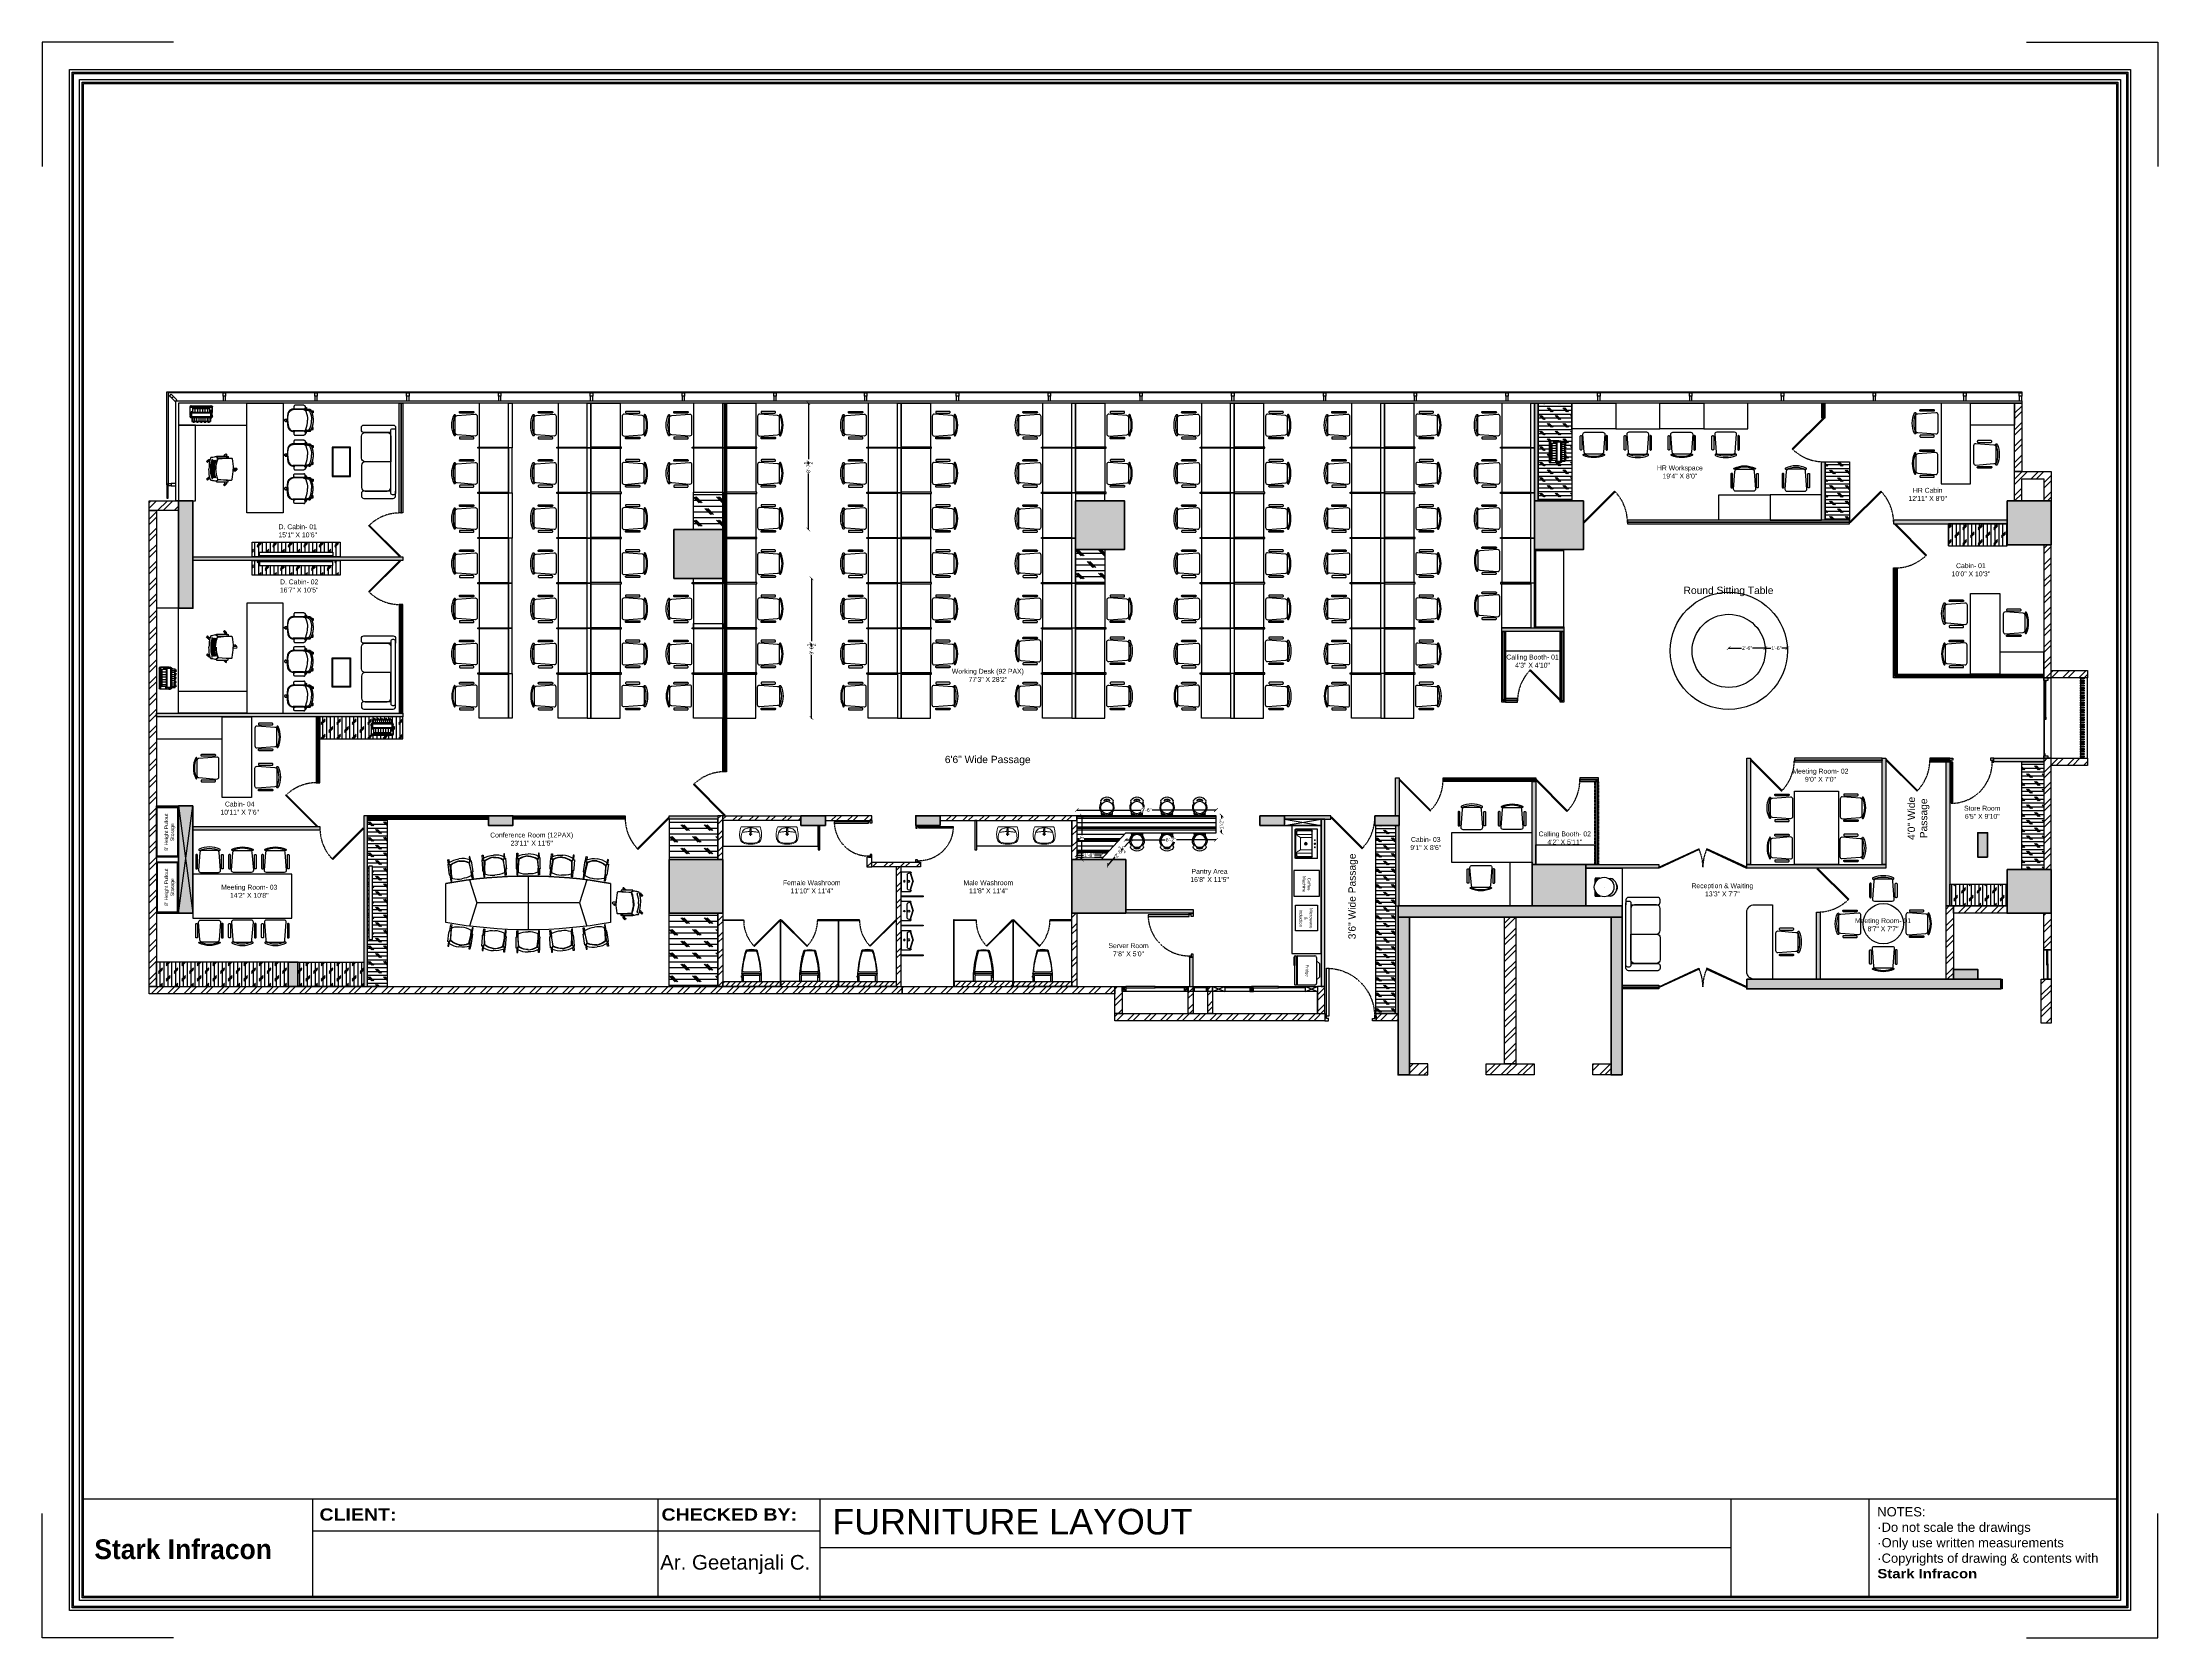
# Model space of a CAD drawing. Header units: inches. Extents: x 245639 to 247372, y 696379 to 697686.
import ezdxf

# ---------------------------------------------------------------- set-up
doc = ezdxf.new("R2010")
doc.units = ezdxf.units.IN
doc.header["$PDMODE"] = 35
doc.header["$PDSIZE"] = 300
for name, pattern in [('( Hidden )', [0.375, 0.25, -0.125]), ('AUDIT_D_060311083008-3', [0]), ('DOT2', [0.125, 0, -0.125])]:
    doc.linetypes.add(name, pattern=pattern)
for name, color, linetype in [('A-DOOR', 140, 'AUDIT_D_060311083008-3'), ('A-GLAZ', 92, 'AUDIT_D_060311083008-3'), ('DIMENSIONS', 5, 'Continuous'), ('dwgmodels.com', 250, 'Continuous'), ('Edges', 7, 'Continuous'), ('FFURNITURE', 42, 'Continuous'), ('HATCH', 251, 'Continuous'), ('I-Text', 44, 'Continuous'), ('I-Windows', 141, 'Continuous'), ('WALL', 7, 'Continuous')]:
    doc.layers.add(name, color=color, linetype=linetype)
for name, color, linetype, lineweight in [('C01 Walls', 10, 'Continuous', 35), ('I-Doors', 161, 'Continuous', 30), ('NAMEPLATE', 7, 'Continuous', 25)]:
    doc.layers.add(name, color=color, linetype=linetype, lineweight=lineweight)
doc.styles.get("Standard").update_dxf_attribs({"font": 'arial.ttf'})
doc.dimstyles.get("Standard").update_dxf_attribs({"dimtxt": 9.25, "dimasz": 0.18, "dimexe": 0.18, "dimexo": 0.0625, "dimgap": 0.09, "dimtad": 0, "dimtih": 1, "dimtoh": 1, "dimdec": 0, "dimzin": 0, "dimdsep": 46, "dimlunit": 4, "dimtxsty": 'Standard', "dimcen": 0.09, "dimadec": 0, "dimazin": 0, "dimtfac": 1, "dimtdec": 0, "dimtofl": 0, "dimtmove": 0, "dimatfit": 3, "dimfxl": 1, "dimtolj": 1, "dimtzin": 0, "dimarcsym": 0})
pattern_1 = [(45, (-663104.8545, -107692.82), (-6.73519209, 6.73519209), []), (45, (-663100.364, -107692.82), (-6.73519209, 6.73519209), [])]
pattern_2 = [(45, (-666848.735, -108379.241), (-6.73519209, 6.73519209), []), (45, (-666844.2445, -108379.241), (-6.73519209, 6.73519209), [])]
pattern_3 = [(90, (-2428.7904, 3700.9955), (-3.175, 2e-16), []), (225, (-2427.203, 3702.583), (6.35000274, -6.35000274), [4.49013, -4.49013]), (225, (-2427.203, 3703.377), (6.35000274, -6.35000274), [4.49013, -4.49013]), (225, (-2427.203, 3704.1705), (6.35000274, -6.35000274), [4.49013, -4.49013])]
pattern_4 = [(0, (2181.347, 3383.885), (0, 4.7625), []), (135, (2183.728, 3381.504), (-9.52500411, -9.52500411), [6.735195, -6.735195]), (135, (2184.919, 3381.504), (-9.52500411, -9.52500411), [6.735195, -6.735195]), (135, (2186.11, 3381.504), (-9.52500411, -9.52500411), [6.735195, -6.735195])]
pattern_5 = [(270, (-664221.4, -105168.278), (3.175, -5e-16), []), (45, (-664222.9875, -105169.8655), (-6.35000274, 6.35000274), [4.49013, -4.49013]), (45, (-664222.9875, -105170.659), (-6.35000274, 6.35000274), [4.49013, -4.49013]), (45, (-664222.9875, -105171.453), (-6.35000274, 6.35000274), [4.49013, -4.49013])]

# ---------------------------------------------------------------- blocks, each defined once
blk = doc.blocks.new('rthd')
at = {"layer": 'FFURNITURE', "transparency": 33554687}
for p, q in [((910228, 805947), (910236, 805940)), ((909933, 805732), (909941, 805725)), ((910047, 805387), (910054, 805379)), ((910411, 805387), (910418, 805380)), ((910529, 805727), (910531, 805725))]:
    blk.add_line(p, q, dxfattribs=at)
for points in [[(909919, 805732), (909926, 805725), (909955, 805753), (909948, 805760)], [(909941, 805711), (909933, 805718), (909962, 805746), (909969, 805739)], [(910033, 805387), (910040, 805379), (910068, 805408), (910061, 805415)], [(910054, 805365), (910047, 805372), (910075, 805401), (910082, 805394)], [(910396, 805387), (910404, 805380), (910432, 805408), (910425, 805415)], [(910418, 805365), (910411, 805373), (910439, 805401), (910446, 805394)]]:
    blk.add_lwpolyline(points, close=True, dxfattribs=at)
for points in [[(909999, 805768), (909974, 805776, 1), (909964, 805747), (909999, 805735, -0.488714)], [(910056, 805601), (910039, 805770), (910039, 805870, -0.414214), (910054, 805890, -0.046652), (910264, 805911, -0.30894)], [(910281, 805910), (910279, 805975, 1), (910249, 805975), (910247, 805910, -0.488714)], [(910471, 805601), (910489, 805770), (910489, 805870, 0.414214), (910474, 805890, 0.046652), (910264, 805911, 0.30894)], [(910529, 805735), (910563, 805747, 1), (910554, 805776), (910529, 805768, -0.488714)], [(910015, 805548, 0.121111), (910013, 805539, -0.071788), (910029, 805452, 0.044073), (910061, 805440, 0.070245), (910264, 805415, 0.103619)], [(910264, 805550, -0.096913), (910056, 805591, 0.398658), (910031, 805581), (910015, 805548, 0.121111)], [(910078, 805436), (910069, 805424, 1), (910094, 805406), (910112, 805429, -0.488714)], [(910264, 805560, 0.096913), (910471, 805601)], [(910264, 805550, 0.096913), (910471, 805591, -0.398658), (910497, 805581), (910513, 805548, -0.121111)], [(910513, 805548, -0.121111), (910514, 805539, 0.071788), (910499, 805452, -0.044073), (910466, 805440, -0.070245), (910264, 805415, -0.103619)], [(910416, 805429), (910434, 805406, 1), (910458, 805424), (910450, 805436, -0.488714)]]:
    blk.add_lwpolyline(points, format="xyb", dxfattribs=at)
for points in [[(909999, 805570), (909999, 805750), (909999, 805795, -0.867295), (910034, 805795), (910034, 805770), (910043, 805602, 0.220172), (910031, 805591), (910021, 805570)], [(910529, 805570), (910529, 805750), (910529, 805795, 0.867295), (910494, 805795), (910494, 805770), (910484, 805602, -0.220172), (910497, 805591), (910507, 805570)], [(910529, 805570), (910529, 805750), (910529, 805795, 0.867295), (910494, 805795), (910494, 805770), (910484, 805602, -0.220172), (910497, 805591), (910507, 805570)]]:
    blk.add_lwpolyline(points, format="xyb", close=True, dxfattribs=at)
for points in [[(910249, 805969), (910243, 805975), (910214, 805947)], [(910214, 805947), (910221, 805940), (910249, 805967)], [(910236, 805926), (910228, 805933), (910248, 805953)], [(910248, 805938), (910236, 805926)], [(910529, 805723), (910546, 805741)], [(910531, 805711), (910529, 805713)], [(910554, 805744), (910559, 805739), (910531, 805711)]]:
    blk.add_lwpolyline(points, dxfattribs=at)
for centre, radius, start, end in [((910069, 805465), 18, 56.3099, 146.3099), ((910239, 805957), 433, 248.2776, 273.3003), ((910239, 805942), 433, 248.2776, 273.3003), ((910239, 805932), 433, 248.2776, 273.3003), ((910239, 805917), 433, 248.2776, 273.3003), ((910239, 805907), 433, 248.2776, 273.3003), ((910239, 805892), 433, 248.2776, 273.3003), ((910239, 805882), 433, 248.2776, 273.3003), ((910289, 805957), 433, 266.6997, 291.7224), ((910289, 805942), 433, 266.6997, 291.7224), ((910289, 805932), 433, 266.6997, 291.7224), ((910289, 805917), 433, 266.6997, 291.7224), ((910289, 805907), 433, 266.6997, 291.7224), ((910289, 805892), 433, 266.6997, 291.7224), ((910289, 805882), 433, 266.6997, 291.7224), ((910459, 805465), 18, 33.6901, 123.6901)]:
    blk.add_arc(centre, radius, start, end, dxfattribs=at)
blk = doc.blocks.new('jjtjty')
at = {"layer": 'FFURNITURE', "transparency": 33554687}
for p, q in [((910891, 806275), (910892, 806505)), ((910895, 806231), (910905, 806221)), ((910905, 806221), (910908, 806221)), ((910927, 806218), (910921, 806221)), ((911335, 806218), (911341, 806221)), ((911356, 806221), (911354, 806221)), ((911366, 806231), (911357, 806221)), ((911370, 806275), (911370, 806505)), ((910903, 806217), (910907, 806180)), ((910935, 806084), (910935, 806055)), ((910936, 806054), (910951, 806054)), ((910952, 806082), (910952, 806055)), ((911309, 806082), (911309, 806055)), ((911326, 806054), (911310, 806054)), ((911327, 806084), (911327, 806055)), ((911359, 806217), (911355, 806180))]:
    blk.add_line(p, q, dxfattribs=at)
for points in [[(911103, 806625), (911131, 806625), (911158, 806625)], [(911110, 806667), (911111, 806667), (911112, 806664), (911113, 806664), (911113, 806664), (911113, 806662)], [(911113, 806662), (911113, 806660), (911114, 806657), (911115, 806655), (911115, 806653), (911115, 806651), (911115, 806648), (911115, 806645), (911115, 806644), (911115, 806640), (911115, 806638)], [(911149, 806662), (911148, 806660), (911147, 806657), (911147, 806655), (911147, 806653), (911147, 806651), (911147, 806648), (911147, 806645), (911147, 806644), (911147, 806640), (911147, 806638)], [(911151, 806667), (911151, 806667), (911150, 806664), (911149, 806664), (911149, 806664), (911149, 806662)], [(910886, 806195), (910884, 806180), (910882, 806155), (910882, 806149)], [(910894, 806135), (910896, 806147), (910890, 806189)], [(911367, 806135), (911366, 806147), (911371, 806189)], [(911376, 806195), (911378, 806180), (911380, 806155), (911380, 806149)]]:
    blk.add_lwpolyline(points, dxfattribs=at)
for centre, major_axis, start_param, end_param in [((910956, 806276), (54.1, 54.1), 2.597378, 2.985125), ((911003, 806500), (79, -79), 2.82742, 3.885789), ((910958, 806277), (47, 47), 2.389866, 3.443588), ((910907, 806217), (3.3, 3.3), 1.102119, 2.064126), ((910911, 806186), (24.9, 24.9), 0.521315, 0.873517), ((911089, 806256), (262, -262), 2.317561, 2.733098), ((910903, 806151), (14.8, 14.8), 2.405886, 3.302959), ((910924, 806191), (26.9, 26.9), 1.812527, 2.25782), ((910893, 806137), (2.9, -2.9), 4.93479, 5.600098), ((910907, 806201), (12.9, -12.9), 2.677762, 3.364454), ((910893, 806135), (1.31, 1.31), 4.07063, 5.434941), ((910951, 806156), (39.3, -39.3), 4.077272, 4.903855), ((910901, 806217), (1.47, -1.47), 0.785825, 2.437059), ((910954, 806179), (33.1, -33.1), 3.9049, 4.972275), ((910945, 806103), (15.6, -15.6), 3.765136, 6.18677), ((911128, 806742), (91, 553), 2.937392, 3.309227), ((911131, 806507), (296, -296), 4.99774, 5.497452), ((910933, 806079), (1.12, -1.12), 5.538248, 7.068583), ((910936, 806055), (0.539, 0.539), 2.356195, 3.926991), ((910951, 806055), (0.539, -0.539), 5.497787, 7.068583), ((910954, 806079), (1.12, -1.12), 3.926991, 5.457327)]:
    blk.add_ellipse(centre, major_axis=major_axis, ratio=1, start_param=start_param, end_param=end_param, dxfattribs=at)
at = {"layer": 'FFURNITURE', "transparency": 33554687, "extrusion": (0, 0, -1)}
for centre, major_axis, start_param, end_param in [((911173, 806256), (262, 262), 5.459154, 5.874691), ((911258, 806500), (79, 79), 5.969012, 7.027382), ((911304, 806277), (47, -47), -0.751727, 0.301996), ((911351, 806186), (24.9, -24.9), 3.662908, 4.015109), ((911355, 806217), (3.3, -3.3), 4.243712, 5.205719), ((911305, 806276), (54.1, -54.1), -0.544214, -0.156468), ((911134, 806742), (91, -553), -0.204201, 0.167634), ((911131, 806507), (296, 296), 1.856147, 2.355859), ((911316, 806103), (15.6, -15.6), -0.947253, 1.474381), ((911308, 806079), (1.12, 1.12), 0.785398, 2.315734), ((911310, 806055), (0.539, 0.539), 2.356195, 3.926991), ((911326, 806055), (0.539, -0.539), -0.785398, 0.785398), ((911328, 806079), (1.12, 1.12), 2.396655, 3.926991), ((911308, 806179), (33.1, 33.1), 0.763307, 1.830683), ((911311, 806156), (39.3, 39.3), 0.935679, 1.762262), ((911360, 806217), (1.47, 1.47), 3.927418, 5.578652), ((911355, 806201), (12.9, 12.9), 5.819354, 6.506047), ((911369, 806135), (1.31, -1.31), 0.929037, 2.293349), ((911369, 806137), (2.9, 2.9), 1.793197, 2.458506), ((911338, 806191), (26.9, -26.9), -1.329065, -0.883773), ((911359, 806151), (14.8, -14.8), -0.735707, 0.161366)]:
    blk.add_ellipse(centre, major_axis=major_axis, ratio=1, start_param=start_param, end_param=end_param, dxfattribs=at)
at = {"layer": 'FFURNITURE', "transparency": 33554687}
for points, weights, knots in [([(911110, 806667), (911103, 806679), (911110, 806690), (911117, 806702), (911131, 806701), (911144, 806702), (911151, 806690), (911158, 806679), (911151, 806667)], [1, 0.85579821339, 1, 0.85579821339, 1, 0.855798213391, 1, 0.855798213391, 1], [0, 0, 0, 1.087409, 1.087409, 2.174818, 2.174818, 3.262227, 3.262227, 4.349636, 4.349636, 4.349636]), ([(910860, 806236), (910873, 806241), (910880, 806252), (910883, 806258), (910882, 806264), (910882, 806362), (910882, 806460), (910883, 806467), (910880, 806472), (910873, 806484), (910860, 806488), (910838, 806497), (910816, 806488), (910803, 806484), (910796, 806472), (910793, 806467), (910794, 806460), (910794, 806362), (910794, 806264)], [1, 0.939418827349, 1, 0.96275443944, 1, 1, 1, 0.962754439438, 1, 0.939418827349, 1, 0.934055427035, 1, 0.939418827348, 1, 0.962754439438, 1, 1, 1], [0, 0, 0, 0.699731, 0.699731, 1.247301, 1.247301, 2.247301, 2.247301, 2.794871, 2.794871, 3.494602, 3.494602, 4.224984, 4.224984, 4.924715, 4.924715, 5.472285, 5.472285, 6.472285, 6.472285, 6.472285]), ([(910860, 806236), (910838, 806228), (910816, 806236), (910803, 806241), (910796, 806252), (910793, 806258), (910794, 806264)], [1, 0.934055427035, 1, 0.939418827348, 1, 0.96275443944, 1], [0, 0, 0, 0.730383, 0.730383, 1.430114, 1.430114, 1.977684, 1.977684, 1.977684]), ([(910835, 806232), (910835, 806221), (910843, 806212), (910846, 806208), (910851, 806206), (910857, 806204), (910863, 806207), (910876, 806213), (910877, 806227), (910877, 806238), (910878, 806249)], [1, 0.943338632687, 1, 0.968267368413, 1, 0.9394851057, 1, 0.864198855486, 1, 1, 1], [0, 0, 0, 0.676489, 0.676489, 1.181677, 1.181677, 1.881021, 1.881021, 2.935502, 2.935502, 3.935502, 3.935502, 3.935502]), ([(911382, 806473), (911382, 806482), (911382, 806490), (911386, 806545), (911349, 806586), (911311, 806627), (911256, 806629), (911206, 806637), (911156, 806638), (911143, 806638), (911131, 806638), (911118, 806638), (911106, 806638), (911055, 806637), (911006, 806629), (910950, 806627), (910913, 806586), (910876, 806545), (910879, 806490), (910879, 806482), (910879, 806473)], [1, 1, 1, 0.920970329426, 1, 0.920970329426, 1, 0.996764637726, 1, 1, 1, 1, 1, 0.996764637726, 1, 0.920970329426, 1, 0.920970329426, 1, 1, 1], [0, 0, 0, 1, 1, 1.800466, 1.800466, 2.600931, 2.600931, 2.761856, 2.761856, 3.761856, 3.761856, 4.761856, 4.761856, 4.922781, 4.922781, 5.723247, 5.723247, 6.523712, 6.523712, 7.523712, 7.523712, 7.523712]), ([(910883, 806254), (910882, 806194), (910880, 806135), (910880, 806124), (910887, 806115), (910891, 806109), (910899, 806109), (910902, 806108), (910906, 806110), (910910, 806112), (910912, 806116)], [1, 1, 1, 0.935512434708, 1, 0.918468104224, 1, 0.965843473499, 1, 0.972653000166, 1], [0, 0, 0, 1, 1, 1.722179, 1.722179, 2.535393, 2.535393, 3.059628, 3.059628, 3.528435, 3.528435, 3.528435]), ([(911109, 806688), (911108, 806688), (911107, 806686), (911102, 806662), (911106, 806638)], [1, 0.873023611717, 1, 0.980536821249, 1], [0, 0, 0, 1.018856, 1.018856, 1.414094, 1.414094, 1.414094]), ([(911152, 806688), (911154, 806688), (911154, 806686), (911160, 806662), (911156, 806638)], [1, 0.873023611703, 1, 0.980536821249, 1], [0, 0, 0, 1.018856, 1.018856, 1.414094, 1.414094, 1.414094]), ([(911378, 806254), (911380, 806194), (911382, 806135), (911382, 806124), (911375, 806115), (911370, 806109), (911363, 806109), (911359, 806108), (911356, 806110), (911352, 806112), (911349, 806116)], [1, 1, 1, 0.935512434708, 1, 0.918468104225, 1, 0.965843473499, 1, 0.972653000165, 1], [0, 0, 0, 1, 1, 1.722179, 1.722179, 2.535393, 2.535393, 3.059628, 3.059628, 3.528435, 3.528435, 3.528435]), ([(911468, 806264), (911468, 806362), (911468, 806460), (911468, 806467), (911466, 806472), (911458, 806484), (911446, 806488), (911424, 806497), (911402, 806488), (911389, 806484), (911382, 806472), (911379, 806467), (911379, 806460)], [1, 1, 1, 0.962754439438, 1, 0.939418827348, 1, 0.934055427035, 1, 0.939418827348, 1, 0.962754439438, 1], [0, 0, 0, 1, 1, 1.54757, 1.54757, 2.247301, 2.247301, 2.977684, 2.977684, 3.677415, 3.677415, 4.224984, 4.224984, 4.224984]), ([(911468, 806264), (911468, 806258), (911466, 806252), (911458, 806241), (911446, 806236), (911424, 806228), (911402, 806236), (911389, 806241), (911382, 806252), (911379, 806258), (911379, 806264), (911379, 806362), (911379, 806460)], [1, 0.96275443944, 1, 0.939418827348, 1, 0.934055427035, 1, 0.939418827348, 1, 0.96275443944, 1, 1, 1], [0, 0, 0, 0.54757, 0.54757, 1.247301, 1.247301, 1.977684, 1.977684, 2.677415, 2.677415, 3.224984, 3.224984, 4.224984, 4.224984, 4.224984]), ([(911427, 806232), (911426, 806221), (911419, 806212), (911416, 806208), (911411, 806206), (911405, 806204), (911399, 806207), (911386, 806213), (911385, 806227), (911384, 806238), (911384, 806249)], [1, 0.943338632687, 1, 0.968267368414, 1, 0.9394851057, 1, 0.864198855487, 1, 1, 1], [0, 0, 0, 0.676489, 0.676489, 1.181677, 1.181677, 1.881021, 1.881021, 2.935502, 2.935502, 3.935502, 3.935502, 3.935502]), ([(910920, 806109), (910914, 806083), (910921, 806057), (910922, 806055), (910924, 806055), (910928, 806055), (910932, 806055), (910933, 806055), (910933, 806056), (910933, 806070), (910933, 806085)], [1, 0.974666881774, 1, 0.7833173455, 1, 1, 1, 0.707106807832, 1, 1, 1], [0, 0, 0, 0.451139, 0.451139, 1.792762, 1.792762, 2.792762, 2.792762, 4.363559, 4.363559, 5.363559, 5.363559, 5.363559]), ([(911342, 806109), (911304, 806082), (911259, 806071), (911196, 806055), (911131, 806055), (911066, 806055), (911003, 806071), (910957, 806082), (910920, 806109)], [1, 0.979760898136, 1, 0.992391068779, 1, 0.992391068779, 1, 0.979760898136, 1], [0, 0, 0, 0.403066, 0.403066, 0.649944, 0.649944, 0.896822, 0.896822, 1.299888, 1.299888, 1.299888]), ([(910954, 806083), (910954, 806070), (910954, 806056), (910954, 806056), (910954, 806055), (910955, 806055), (910955, 806055), (910959, 806055), (910963, 806055), (910965, 806055), (910966, 806057), (910969, 806069), (910969, 806082)], [1, 1, 1, 0.923879528318, 1, 0.923879528318, 1, 1, 1, 0.783317456602, 1, 0.992237440768, 1], [0, 0, 0, 1, 1, 1.785398, 1.785398, 2.570796, 2.570796, 3.570796, 3.570796, 4.912419, 4.912419, 5.161781, 5.161781, 5.161781]), ([(911308, 806083), (911308, 806070), (911308, 806056), (911308, 806056), (911307, 806055), (911307, 806055), (911306, 806055), (911303, 806055), (911299, 806055), (911296, 806055), (911296, 806057), (911292, 806069), (911292, 806082)], [1, 1, 1, 0.923879528314, 1, 0.923879528314, 1, 1, 1, 0.783317456604, 1, 0.992237440768, 1], [0, 0, 0, 1, 1, 1.785398, 1.785398, 2.570796, 2.570796, 3.570796, 3.570796, 4.912419, 4.912419, 5.161781, 5.161781, 5.161781]), ([(911342, 806109), (911347, 806083), (911340, 806057), (911340, 806055), (911337, 806055), (911334, 806055), (911330, 806055), (911328, 806055), (911328, 806056), (911328, 806070), (911328, 806085)], [1, 0.974666881773, 1, 0.783317345499, 1, 1, 1, 0.707106807826, 1, 1, 1], [0, 0, 0, 0.451139, 0.451139, 1.792762, 1.792762, 2.792762, 2.792762, 4.363559, 4.363559, 5.363559, 5.363559, 5.363559])]:
    blk.add_rational_spline(points, weights, degree=2, knots=knots, dxfattribs=at)
blk = doc.blocks.new('hdttf')
at = {"layer": 'I-Doors', "lineweight": -3, "transparency": 33554687, "elevation": 0}
for points in [[(913223.9, 805428.8), (913223.1, 805428.8), (913223.1, 805431.4), (913225.2, 805431.4), (913225.2, 805430.1), (913223.9, 805430.1)], [(913224, 805400.7), (913225.3, 805400.7), (913225.3, 805428.8), (913224, 805428.8)], [(913252.3, 805428.8), (913253.1, 805428.8), (913253.1, 805431.4), (913250.9, 805431.4), (913250.9, 805430.1), (913252.3, 805430.1)]]:
    blk.add_lwpolyline(points, close=True, dxfattribs=at)
at = {"layer": 'I-Doors', "linetype": '( Hidden )', "lineweight": -3, "ltscale": 0.1, "transparency": 33554687}
blk.add_arc((913224, 805428.8, 0), 28.1, 270, 2.6636, dxfattribs=at)
blk = doc.blocks.new('CHAIR')
at = {"layer": 'FFURNITURE', "transparency": 33554687}
for points in [[(910087.4, 804707.9), (910087.1, 804707.9, -0.414214), (910086.6, 804708.4), (910086.6, 804717.9, -0.414214), (910087.1, 804718.4), (910087.4, 804718.4, -0.414214), (910087.9, 804717.9), (910087.9, 804708.4, -0.414214)], [(910091.1, 804704.9), (910102.1, 804704.9, 0.414214), (910103.6, 804706.4), (910104.6, 804719.4, 0.414214), (910103.1, 804720.9), (910090.1, 804720.9, 0.414214), (910088.6, 804719.4), (910089.6, 804706.4, 0.414214)], [(910105.9, 804707.9), (910106.1, 804707.9, 0.414214), (910106.6, 804708.4), (910106.6, 804717.9, 0.414214), (910106.1, 804718.4), (910105.9, 804718.4, 0.414214), (910105.4, 804717.9), (910105.4, 804708.4, 0.414214)]]:
    blk.add_lwpolyline(points, format="xyb", close=True, dxfattribs=at)
blk.add_lwpolyline([(910104.2, 804704, 0.972145), (910103.8, 804704.9, -0.215828), (910089.5, 804704.9, 0.999593), (910089.1, 804704, 0.21626), (910104.2, 804704)], format="xyb", dxfattribs=at)
blk = doc.blocks.new('Oce TDS 400 Plotter')
at = {"color": 9}
for p, q in [((-26.5, 23), (-26.5, 26)), ((26.5, 16), (-26.5, 16)), ((-26.5, 3.5), (-26.5, 2.5)), ((-25.9, 3.5), (25.9, 3.5)), ((-25.9, 1.7), (25.9, 1.7)), ((-24.8, 23), (-24.8, 20)), ((-23, 20), (-24.8, 20)), ((24.7, 29), (-24.8, 29)), ((-23, 27), (-23, 18)), ((23, 27), (-23, 27)), ((23, 26.5), (-23, 26.5)), ((26.5, 18), (-23, 18)), ((22.5, 29.5), (-22.5, 29.5)), ((-20.5, 29.5), (-20.5, 38)), ((-20.5, 37), (18.5, 37)), ((-20.5, 18), (-20.5, 3.5)), ((-20.5, 6.5), (20.5, 6.5)), ((-20, 38), (-20, 39.7)), ((-19.8, 38), (-19.8, 39.7)), ((-16.3, 38), (-16.3, 39.7)), ((-16, 38), (-16, 39.7)), ((-16, 29.5), (-16, 37)), ((-15, 6.5), (-15, 16)), ((-11, 38), (-11, 39.7)), ((-11, 29.5), (-11, 37)), ((-10.8, 38), (-10.8, 39.7)), ((-9, 6.5), (-9, 16)), ((-7.3, 38), (-7.3, 39.7)), ((-7, 38), (-7, 39.7)), ((-6, 29.5), (-6, 37)), ((-3, 6.5), (-3, 16)), ((-2, 38), (-2, 39.7)), ((-1.8, 38), (-1.8, 39.7)), ((-1, 29.5), (-1, 37)), ((1.7, 38), (1.7, 39.7)), ((2, 38), (2, 39.7)), ((3, 6.5), (3, 16)), ((4, 29.5), (4, 37)), ((7, 38), (7, 39.7)), ((7.2, 38), (7.2, 39.7)), ((9, 29.5), (9, 37)), ((9, 6.5), (9, 16)), ((10.7, 38), (10.7, 39.7)), ((11, 38), (11, 39.7)), ((14, 29.5), (14, 37)), ((15, 6.5), (15, 16)), ((16, 38), (16, 39.7)), ((16.2, 38), (16.2, 39.7)), ((18.5, 29.5), (18.5, 38)), ((19.7, 38), (19.7, 39.7)), ((20, 38), (20, 39.7)), ((20.5, 18), (20.5, 3.5)), ((21.3, 13.5), (24.2, 13.5)), ((23, 27), (23, 18)), ((23, 20), (24.7, 20)), ((24.7, 23), (24.7, 20)), ((26.5, 23), (26.5, 26)), ((26.5, 3.5), (26.5, 2.5))]:
    blk.add_line(p, q, dxfattribs=at)
for p, q in [((-26.5, 23), (-26.5, 3.5)), ((-24.8, 23), (-26.5, 23)), ((-26.5, 3.5), (-25.9, 3.5)), ((-25.9, 3.5), (-25.9, 0)), ((-25.9, 0), (25.9, 0)), ((-24.8, 29.5), (-24.8, 23)), ((-22.5, 29.5), (-24.8, 29.5)), ((-22.5, 38), (22.5, 38)), ((-22.5, 29.5), (-22.5, 38)), ((22.5, 29.5), (22.5, 38)), ((24.7, 29.5), (22.5, 29.5)), ((24.7, 29.5), (24.7, 23)), ((24.7, 23), (26.5, 23)), ((25.9, 3.5), (25.9, 0)), ((25.9, 3.5), (26.5, 3.5)), ((26.5, 23), (26.5, 3.5)), ((26.5, 3.5), (26.5, 16))]:
    blk.add_line(p, q)
for points in [[(-24.6, 15.5), (-21.8, 15.5), (-21.8, 14.9), (-24.6, 14.9)], [(24.4, 15.7), (21.1, 15.7), (21.1, 10.7), (24.4, 10.7)], [(24.2, 15.5), (21.3, 15.5), (21.3, 11.2), (24.2, 11.2)], [(21.7, 13), (22.9, 13), (22.9, 12.3), (21.7, 12.3)], [(23.3, 29.5), (23.9, 29.5), (23.9, 30), (23.3, 30)], [(23.5, 30), (23.7, 30), (23.7, 30.8), (23.5, 30.8)]]:
    blk.add_lwpolyline(points, close=True, dxfattribs=at)
for centre in [(23.1, 11.9), (23.7, 13), (23.7, 12.5), (23.7, 11.9)]:
    blk.add_circle(centre, 0.135, dxfattribs=at)
for centre, radius, start, end in [((-24, 26), 3, 104.4775, 213.5573), ((-24, 2.5), 3, 146.4427, 231.3178), ((-24, 26), 2.5, 107.4576, 180), ((-24, 2.5), 2.5, 180, 221.4096), ((-24, 2.5), 3, 236.4427, 303.5573), ((-19.7, 39.7), 0.342, 65.1032, 170.4724), ((-19.7, 39.7), 0.0922, 65.1032, 161.5869), ((-18, 42.9), 3.51, 240.0499, 299.8724), ((-18, 42.9), 3.26, 242.2719, 297.7281), ((-16.3, 39.7), 0.342, 9.5276, 114.8968), ((-16.3, 39.7), 0.0922, 18.4131, 114.8968), ((-10.7, 39.7), 0.342, 65.1032, 170.4724), ((-10.7, 39.7), 0.0922, 65.1032, 161.5869), ((-9, 42.9), 3.51, 240.0499, 299.8724), ((-9, 42.9), 3.26, 242.2719, 297.7281), ((-7.3, 39.7), 0.342, 9.5276, 114.8968), ((-7.3, 39.7), 0.0922, 18.4131, 114.8968), ((-1.7, 39.7), 0.342, 65.1032, 170.4724), ((-1.7, 39.7), 0.0922, 65.1032, 161.5869), ((0, 42.9), 3.51, 240.0499, 299.8724), ((0, 42.9), 3.26, 242.2719, 297.7281), ((1.7, 39.7), 0.342, 9.5276, 114.8968), ((1.7, 39.7), 0.0922, 18.4131, 114.8968), ((7.3, 39.7), 0.342, 65.1032, 170.4724), ((7.3, 39.7), 0.0922, 65.1032, 161.5869), ((9, 42.9), 3.51, 240.0499, 299.8724), ((9, 42.9), 3.26, 242.2719, 297.7281), ((10.7, 39.7), 0.342, 9.5276, 114.8968), ((10.7, 39.7), 0.0922, 18.4131, 114.8968), ((16.3, 39.7), 0.342, 65.1032, 170.4724), ((16.3, 39.7), 0.0922, 65.1032, 161.5869), ((18, 42.9), 3.51, 240.0499, 299.8724), ((18, 42.9), 3.26, 242.2719, 297.7281), ((19.7, 39.7), 0.342, 9.5276, 114.8968), ((19.7, 39.7), 0.0922, 18.4131, 114.8968), ((24, 2.5), 3, 236.4427, 303.5573), ((24, 26), 3, 326.4427, 75.5225), ((24, 26), 2.5, 0, 72.5424), ((24, 2.5), 3, 308.6822, 33.5573), ((24, 2.5), 2.5, 318.5904, 0)]:
    blk.add_arc(centre, radius, start, end, dxfattribs=at)
blk = doc.blocks.new('xibet5')
at = {"transparency": 33554687}
for p, q in [((-198, 0), (-198, -141)), ((198, 0), (198, -141)), ((-246, -112), (-246, -133)), ((-238, -142), (-216, -142)), ((-238, -103), (-216, -103)), ((-228, -200), (228, -200)), ((-202, -163), (-223, -184)), ((-206, -112), (-206, -133)), ((-194, -239), (194, -239)), ((-178, -161), (178, -161)), ((202, -163), (223, -184))]:
    blk.add_line(p, q, dxfattribs=at)
blk.add_lwpolyline([(-238, -103), (-238, -10, -0.414214), (-228, 0), (228, 0, -0.414214), (238, -10), (238, -190, -0.056436), (142, -748, -0.271858), (126, -764, -0.114547), (-126, -764, -0.271578), (-142, -748, -0.056423), (-238, -190), (-238, -142)], format="xyb", dxfattribs=at)
for centre, radius, start, end in [((-236, -132), 9.12, 180.3051, 262.9578), ((-236, -112), 9.11, 96.9667, 179.7014), ((-228, -190), 10, 180, 270), ((1871, -94), 2103, 182.8743, 197.6554), ((-194, -262), 22.5, 90, 184.6246), ((1871, -94), 2095, 184.6245, 197.5277), ((-216, -112), 9, 0, 90), ((-216, -133), 9, 270, 0), ((-178, -141), 20, 180, 270), ((-1871, -94), 2095, 342.464, 355.3754), ((-1871, -94), 2103, 342.3446, 357.1257), ((178, -141), 20, 270, 0), ((194, -262), 22.5, 355.3754, 90), ((228, -190), 10, 270, 0), ((-111, -725), 22.5, 197.6554, 257.5059), ((-105, -718), 22.5, 197.5277, 258.1005), ((0, -224), 536, 257.5059, 282.4941), ((1, -217), 535, 258.1005, 281.7373), ((105, -719), 22.5, 281.7373, 342.464), ((111, -725), 22.5, 282.4941, 342.3446)]:
    blk.add_arc(centre, radius, start, end, dxfattribs=at)
blk = doc.blocks.new('$@$_rakovina4')
at = {"lineweight": 13}
for p, q in [((-297, -185), (-300, -212)), ((-300, -212), (-300, -242)), ((-300, -242), (-299, -269)), ((-299, -269), (-297, -296)), ((-295, -163), (-297, -185)), ((-297, -296), (-293, -323)), ((-291, -139), (-295, -163)), ((-293, -323), (-288, -345)), ((-287, -117), (-291, -139)), ((-288, -345), (-278, -377)), ((-284, -95), (-287, -117)), ((-279, -77), (-284, -95)), ((-274, -56), (-279, -77)), ((-278, -377), (-267, -401)), ((-269, -36), (-274, -56)), ((-258, -20), (-269, -36)), ((-267, -401), (-252, -423)), ((-258, -20), (0, -20)), ((-252, -423), (-222, -447)), ((-222, -447), (-197, -459)), ((-197, -459), (-164, -473)), ((-164, -473), (-127, -481)), ((-127, -481), (-98, -486)), ((-98, -486), (-69, -491)), ((-69, -491), (-36, -493)), ((0, -221), (-43, -221)), ((-36, -493), (0, -495)), ((-20, -89), (-14, -180)), ((-14, -180), (-12, -184)), ((-12, -184), (-9, -185)), ((-9, -185), (-3, -187)), ((-3, -187), (0, -187)), ((258, -20), (0, -20)), ((0, -221), (0, -182)), ((3, -187), (0, -187)), ((0, -221), (0, -260)), ((0, -221), (43, -221)), ((36, -493), (0, -495)), ((9, -185), (3, -187)), ((12, -184), (9, -185)), ((14, -180), (12, -184)), ((20, -89), (14, -180)), ((69, -491), (36, -493)), ((98, -486), (69, -491)), ((127, -481), (98, -486)), ((164, -473), (127, -481)), ((197, -459), (164, -473)), ((222, -447), (197, -459)), ((252, -423), (222, -447)), ((267, -401), (252, -423)), ((258, -20), (269, -36)), ((278, -377), (267, -401)), ((269, -36), (274, -56)), ((274, -56), (279, -77)), ((288, -345), (278, -377)), ((279, -77), (284, -95)), ((284, -95), (287, -117)), ((287, -117), (291, -139)), ((293, -323), (288, -345)), ((291, -139), (295, -163)), ((297, -296), (293, -323)), ((295, -163), (297, -185)), ((297, -185), (300, -212)), ((299, -269), (297, -296)), ((300, -242), (299, -269)), ((300, -212), (300, -242))]:
    blk.add_line(p, q, dxfattribs=at)
at = {"lineweight": 5}
for p, q in [((-256, -272), (-258, -317)), ((-258, -317), (-257, -341)), ((-257, -341), (-252, -363)), ((-249, -228), (-256, -272)), ((-252, -363), (-243, -387)), ((-239, -189), (-249, -228)), ((-243, -387), (-226, -410)), ((-234, -176), (-239, -189)), ((-224, -152), (-234, -176)), ((-206, -168), (-234, -176)), ((-234, -176), (-234, -176)), ((-226, -410), (-206, -426)), ((-209, -128), (-224, -152)), ((-192, -108), (-209, -128)), ((-171, -162), (-206, -168)), ((-206, -426), (-182, -437)), ((-173, -87), (-192, -108)), ((-182, -437), (-152, -446)), ((-152, -72), (-173, -87)), ((-143, -158), (-171, -162)), ((-122, -62), (-152, -72)), ((-152, -446), (-116, -455)), ((-117, -155), (-143, -158)), ((-96, -56), (-122, -62)), ((-91, -152), (-117, -155)), ((-116, -455), (-80, -461)), ((-77, -51), (-96, -56)), ((-69, -150), (-91, -152)), ((-80, -461), (-41, -464)), ((-53, -48), (-77, -51)), ((-34, -148), (-69, -150)), ((-29, -47), (-53, -48)), ((-41, -464), (-14, -464)), ((-16, -148), (-34, -148)), ((0, -47), (-29, -47)), ((-14, -464), (0, -464)), ((0, -47), (29, -47)), ((14, -464), (0, -464)), ((41, -464), (14, -464)), ((16, -148), (34, -148)), ((29, -47), (53, -48)), ((34, -148), (69, -150)), ((80, -461), (41, -464)), ((53, -48), (77, -51)), ((69, -150), (91, -152)), ((77, -51), (96, -56)), ((116, -455), (80, -461)), ((91, -152), (117, -155)), ((96, -56), (122, -62)), ((152, -446), (116, -455)), ((117, -155), (143, -158)), ((122, -62), (152, -72)), ((143, -158), (171, -162)), ((152, -72), (173, -87)), ((182, -437), (152, -446)), ((171, -162), (206, -168)), ((173, -87), (192, -108)), ((206, -426), (182, -437)), ((192, -108), (209, -128)), ((206, -168), (234, -176)), ((226, -410), (206, -426)), ((209, -128), (224, -152)), ((224, -152), (234, -176)), ((243, -387), (226, -410)), ((234, -176), (239, -189)), ((234, -176), (234, -176)), ((239, -189), (249, -228)), ((252, -363), (243, -387)), ((249, -228), (256, -272)), ((257, -341), (252, -363)), ((256, -272), (258, -317)), ((258, -317), (257, -341))]:
    blk.add_line(p, q, dxfattribs=at)
for radius in [26.2, 18.7]:
    blk.add_circle((0, -221), radius, dxfattribs=at)
at = {"lineweight": 13}
blk.add_circle((0, -89), 19.7, dxfattribs=at)
blk = doc.blocks.new('A$C5BFE1C26')
for p, q in [((0.07, 0.461), (0, 0.245)), ((0.07, 0.029), (0, 0.245)), ((0.08, 0.458), (0.011, 0.245)), ((0.08, 0.032), (0.011, 0.245)), ((0.135, 0.444), (0.049, 0.469)), ((0.135, 0.046), (0.049, 0.021)), ((0.05, 0.47), (0.05, 0.468)), ((0.05, 0.022), (0.05, 0.02)), ((0.285, 0.49), (0.07, 0.49)), ((0.15, 0.425), (0.15, 0.065)), ((0.305, 0.47), (0.305, 0.02)), ((0.285, 0), (0.07, 0))]:
    blk.add_line(p, q)
for centre, radius in [((0.109, 0.251), 0.0229), ((0.222, 0.252), 0.0175)]:
    blk.add_circle(centre, radius)
for centre, start, end in [((0.07, 0.47), 90, 180), ((0.07, 0.02), 180, 270), ((0.13, 0.425), 0, 74.4563), ((0.13, 0.065), 285.5437, 0), ((0.285, 0.47), 0, 90), ((0.285, 0.02), 270, 0)]:
    blk.add_arc(centre, 0.02, start, end)
blk = doc.blocks.new('A$C21746266')
at = {"color": 7, "rotation": 90}
blk.add_blockref('A$C5BFE1C26', (0.49, 0), dxfattribs=at)
blk = doc.blocks.new('plan')
at = {"layer": 'Edges'}
for p, q in [((261, 68), (261, -21)), ((262, 243), (262, 292)), ((262, 68), (262, -21)), ((279, -21), (279, 40)), ((295, -21), (295, 21)), ((305, 11), (305, -21)), ((373, 402), (365, 399)), ((366, 399), (402, 410)), ((372, 405), (372, 405)), ((372, 405), (372, 405)), ((372, 405), (372, 405)), ((373, 405), (372, 405)), ((373, 402), (372, 405)), ((373, 402), (372, 405)), ((373, 402), (372, 405)), ((373, 402), (372, 405)), ((373, 405), (373, 405)), ((374, 405), (373, 405)), ((374, 402), (373, 405)), ((374, 402), (373, 405)), ((374, 402), (373, 402)), ((373, 402), (373, 402)), ((373, 402), (373, 402)), ((373, 402), (373, 402)), ((382, 408), (374, 405)), ((375, 402), (374, 405)), ((375, 402), (374, 402)), ((374, 402), (374, 402)), ((383, 405), (375, 402)), ((396, 412), (382, 408)), ((383, 405), (382, 408)), ((397, 409), (383, 405)), ((401, 413), (396, 412)), ((397, 409), (396, 412)), ((402, 410), (397, 409)), ((410, 415), (401, 414)), ((402, 410), (401, 414)), ((401, 414), (401, 413)), ((402, 410), (401, 413)), ((402, 410), (439, 414)), ((406, 411), (402, 410)), ((405, 413), (405, 413)), ((405, 413), (406, 413)), ((406, 411), (405, 413)), ((406, 411), (405, 413)), ((407, 413), (406, 413)), ((406, 411), (406, 413)), ((407, 411), (406, 411)), ((406, 411), (406, 411)), ((406, 411), (406, 411)), ((407, 413), (408, 414)), ((407, 411), (407, 413)), ((408, 411), (407, 411)), ((410, 414), (408, 414)), ((408, 411), (408, 414)), ((410, 411), (408, 411)), ((424, 416), (410, 415)), ((410, 414), (410, 415)), ((410, 411), (410, 414)), ((411, 414), (410, 414)), ((410, 414), (410, 414)), ((411, 411), (410, 411)), ((411, 414), (413, 414)), ((411, 411), (411, 414)), ((413, 412), (411, 411)), ((413, 414), (414, 414)), ((413, 412), (413, 414)), ((414, 412), (413, 412)), ((415, 414), (414, 414)), ((414, 412), (414, 414)), ((415, 412), (414, 412)), ((415, 414), (416, 414)), ((415, 412), (415, 414)), ((416, 412), (415, 412)), ((417, 414), (416, 414)), ((416, 412), (416, 414)), ((417, 412), (416, 412)), ((417, 414), (417, 414)), ((417, 412), (417, 414)), ((417, 412), (417, 414)), ((425, 413), (417, 412)), ((417, 412), (417, 412)), ((424, 416), (439, 417)), ((425, 413), (424, 416)), ((434, 414), (425, 413)), ((433, 416), (434, 416)), ((434, 414), (433, 416)), ((434, 416), (434, 416)), ((435, 416), (434, 416)), ((434, 414), (434, 416)), ((434, 414), (434, 416)), ((434, 414), (434, 414)), ((435, 414), (434, 414)), ((434, 414), (434, 414)), ((436, 416), (435, 416)), ((435, 414), (435, 416)), ((436, 414), (435, 414)), ((438, 416), (436, 416)), ((436, 414), (436, 416)), ((438, 414), (436, 414)), ((436, 156), (437, 156)), ((437, 156), (437, 156)), ((439, 417), (438, 416)), ((438, 414), (438, 416)), ((439, 414), (438, 414)), ((439, 417), (439, 417)), ((439, 414), (440, 417)), ((439, 414), (439, 417)), ((440, 417), (439, 417)), ((439, 414), (477, 410)), ((441, 414), (439, 414)), ((440, 417), (440, 418)), ((442, 417), (440, 418)), ((440, 417), (441, 417)), ((442, 416), (441, 417)), ((441, 414), (441, 417)), ((442, 414), (441, 414)), ((442, 419), (460, 417)), ((442, 417), (442, 419)), ((442, 417), (454, 416)), ((442, 416), (444, 416)), ((442, 414), (442, 416)), ((443, 414), (442, 414)), ((443, 414), (444, 416)), ((444, 414), (443, 414)), ((445, 416), (444, 416)), ((444, 414), (445, 416)), ((445, 414), (444, 414)), ((445, 416), (445, 416)), ((445, 416), (445, 416)), ((445, 414), (445, 416)), ((445, 414), (445, 416)), ((454, 413), (445, 414)), ((445, 414), (445, 414)), ((454, 413), (454, 416)), ((460, 415), (454, 416)), ((462, 412), (454, 413)), ((460, 415), (460, 417)), ((469, 415), (460, 415)), ((462, 414), (462, 414)), ((463, 414), (462, 414)), ((462, 412), (462, 414)), ((462, 412), (462, 414)), ((462, 412), (463, 414)), ((462, 412), (462, 412)), ((463, 412), (462, 412)), ((462, 412), (462, 412)), ((464, 414), (463, 414)), ((463, 412), (464, 414)), ((464, 412), (463, 412)), ((464, 414), (465, 414)), ((464, 412), (465, 414)), ((466, 412), (464, 412)), ((466, 414), (465, 414)), ((468, 414), (466, 414)), ((466, 412), (466, 414)), ((467, 411), (466, 412)), ((467, 411), (468, 414)), ((469, 411), (467, 411)), ((468, 414), (469, 414)), ((477, 414), (469, 415)), ((469, 414), (469, 415)), ((469, 414), (471, 414)), ((469, 411), (469, 414)), ((469, 414), (469, 414)), ((470, 411), (469, 411)), ((470, 411), (471, 414)), ((471, 411), (470, 411)), ((472, 413), (471, 414)), ((471, 411), (472, 413)), ((472, 411), (471, 411)), ((473, 413), (472, 413)), ((472, 411), (473, 413)), ((473, 411), (472, 411)), ((473, 413), (473, 413)), ((473, 413), (473, 413)), ((473, 411), (473, 413)), ((473, 411), (473, 413)), ((477, 410), (473, 411)), ((473, 411), (473, 411)), ((477, 410), (477, 414)), ((477, 410), (478, 414)), ((478, 414), (477, 414)), ((482, 409), (477, 410)), ((483, 412), (478, 414)), ((482, 409), (483, 412)), ((496, 408), (483, 412)), ((495, 405), (496, 408)), ((496, 408), (507, 405)), ((506, 402), (507, 405)), ((506, 401), (507, 405)), ((507, 405), (507, 405)), ((507, 405), (508, 404)), ((507, 401), (508, 404)), ((507, 401), (508, 404)), ((507, 401), (508, 404)), ((507, 401), (508, 404)), ((508, 404), (508, 404)), ((508, 404), (508, 404)), ((508, 404), (508, 404)), ((573, -21), (573, 16)), ((583, 26), (583, -21)), ((599, 47), (599, -21)), ((616, 292), (616, 233)), ((616, 79), (616, -21)), ((616, -21), (616, 79)), ((261, -21), (262, -21)), ((262, -21), (270, -21)), ((270, -21), (270, -28)), ((270, -21), (279, -21)), ((270, -28), (370, -28)), ((295, -21), (279, -21)), ((305, -21), (295, -21)), ((352, -21), (305, -21)), ((503, -28), (610, -28)), ((583, -21), (521, -21)), ((573, -21), (583, -21)), ((599, -21), (583, -21)), ((610, -21), (599, -21)), ((610, -21), (610, -28)), ((616, -21), (610, -21)), ((610, -21), (610, -21)), ((616, -21), (616, -21))]:
    blk.add_line(p, q, dxfattribs=at)
blk.add_circle((436, 156), 196, dxfattribs=at)
blk.add_arc((439, 224), 190, 21.0044, 158.984, dxfattribs=at)
blk = doc.blocks.new('PURE BASIC 650x500')
at = {"lineweight": 25}
for p, q in [((-650, 0), (-650, -480)), ((-650, 0), (0, 0)), ((-630, -140), (-630, -460)), ((-610, -120), (-46, -120)), ((-20, -140), (-20, -470)), ((0, 0), (0, -480)), ((-630, -500), (-20, -500)), ((-620, -480), (-30, -480))]:
    blk.add_line(p, q, dxfattribs=at)
at = {"lineweight": 13}
for p, q in [((-650, -480), (-650, 0)), ((-650, 0), (0, 0)), ((0, 0), (0, -480)), ((-630, -470), (-630, -140)), ((-630, -460), (-630, -470)), ((-463, -120), (-610, -120)), ((-610, -440), (-610, -140)), ((-513, -460), (-590, -460)), ((-533, -140), (-533, -440)), ((-463, -120), (-443, -120)), ((-40, -120), (-443, -120)), ((-419, -60), (-390, -60)), ((-405, -46), (-405, -75)), ((-360, -260), (-289, -260)), ((-346, -60), (-304, -60)), ((-325, -41), (-325, -81)), ((-325, -225), (-325, -297)), ((-258, -60), (-231, -60)), ((-245, -47), (-245, -74)), ((-117, -460), (-137, -460)), ((-117, -140), (-117, -440)), ((-60, -460), (-117, -460)), ((-40, -140), (-40, -440)), ((-20, -140), (-20, -470)), ((-20, -460), (-20, -470)), ((-20, -500), (-630, -500)), ((-30, -480), (-620, -480))]:
    blk.add_line(p, q, dxfattribs=at)
at = {"lineweight": 5}
for p, q in [((-463, -380), (-508, -455)), ((-463, -140), (-463, -360)), ((-207, -380), (-443, -380)), ((-188, -379), (-140, -455)), ((-187, -140), (-187, -360))]:
    blk.add_line(p, q, dxfattribs=at)
at = {"lineweight": 13}
for centre, radius in [((-405, -60), 10), ((-325, -260), 30), ((-325, -260), 25), ((-325, -60), 15), ((-245, -60), 10)]:
    blk.add_circle(centre, radius, dxfattribs=at)
at = {"lineweight": 25}
blk.add_circle((-325, -260), 25, dxfattribs=at)
for centre, radius, start, end in [((-610, -140), 20, 90, 180), ((-60, -140), 20, 0, 90), ((-40, -140), 20, 0, 90), ((-630, -480), 20, 180, 270), ((-620, -470), 10, 180, 270), ((-30, -470), 10, 270, 0), ((-20, -480), 20, 270, 0)]:
    blk.add_arc(centre, radius, start, end, dxfattribs=at)
at = {"lineweight": 13}
for centre, radius, start, end in [((-610, -140), 20, 90, 180), ((-590, -140), 20, 90, 180), ((-590, -440), 20, 180, 270), ((-513, -140), 20, 90, 180), ((-513, -440), 20, 180, 270), ((-137, -140), 20, 0, 90), ((-137, -440), 20, 270, 0), ((-60, -140), 20, 0, 90), ((-60, -440), 20, 270, 0), ((-40, -140), 20, 0, 90), ((-630, -480), 20, 180, 270), ((-620, -470), 10, 180, 270), ((-30, -470), 10, 270, 0), ((-20, -480), 20, 270, 0)]:
    blk.add_arc(centre, radius, start, end, dxfattribs=at)
at = {"lineweight": 5}
for centre, start, end in [((-443, -140), 90, 180), ((-443, -360), 180, 270), ((-207, -140), 0, 90), ((-207, -360), 270, 0)]:
    blk.add_arc(centre, 20, start, end, dxfattribs=at)
blk = doc.blocks.new('Kombination PURE BASIC 1250x500')
at = {"lineweight": 25, "transparency": 33554687}
blk.add_blockref('PURE BASIC 650x500', (-300, 0), dxfattribs=at)
blk = doc.blocks.new('Banqueta Carraro 113 branca')
at = {"color": 0, "ltscale": 0.6, "transparency": 33554687}
for p, q in [((-0.113, -0.139), (-0.113, -0.098)), ((-0.11, -0.102), (-0.099, -0.133)), ((-0.109, -0.134), (-0.109, -0.107)), ((-0.105, -0.117), (-0.109, -0.134)), ((-0.109, -0.139), (-0.109, -0.137)), ((-0.103, -0.144), (-0.103, -0.144)), ((-0.103, -0.149), (-0.021, -0.149)), ((-0.099, -0.133), (-0.096, -0.133)), ((-0.099, -0.144), (-0.043, -0.144)), ((-0.096, -0.133), (-0.085, -0.123)), ((-0.085, -0.123), (-0.093, -0.139)), ((0.103, -0.149), (0.021, -0.149)), ((0.099, -0.144), (0.043, -0.144)), ((0.096, -0.133), (0.085, -0.123)), ((0.085, -0.123), (0.093, -0.139)), ((0.099, -0.133), (0.096, -0.133)), ((0.11, -0.102), (0.099, -0.133)), ((0.103, -0.144), (0.103, -0.144)), ((0.105, -0.117), (0.109, -0.134)), ((0.109, -0.134), (0.109, -0.107)), ((0.109, -0.139), (0.109, -0.137)), ((0.113, -0.139), (0.113, -0.098))]:
    blk.add_line(p, q, dxfattribs=at)
blk.add_circle((0, 0), 0.129, dxfattribs=at)
for centre, radius, start, end in [((0, 0), 0.15, 144.2995, 222.5956), ((-0.101, 0.126), 0.0334, 141.6012, 217.4848), ((-0.146, 0.09), 0.0241, 327.6667, 40.7532), ((0, 0.049), 0.16, 37.3216, 142.6784), ((-0.055, 0.143), 0.00673, 135.4877, 255.6944), ((0.019, 0.026), 0.145, 109.3963, 122.8458), ((0, 0.025), 0.125, 63.0723, 116.9277), ((0, 0.077), 0.0908, 71.1494, 108.8506), ((-0.019, 0.026), 0.145, 57.1542, 70.6037), ((0.055, 0.143), 0.00673, 284.3056, 44.5123), ((0, 0), 0.15, 317.4044, 35.7005), ((0.146, 0.09), 0.0241, 139.2468, 212.3333), ((0.101, 0.126), 0.0334, 322.5152, 38.3988), ((-0.103, -0.139), 0.01, 180, 270), ((-0.101, -0.136), 0.00809, 169.5239, 340.1408), ((-0.103, -0.139), 0.00521, 180, 270), ((0, 0), 0.15, 235.2843, 304.7157), ((0.101, -0.136), 0.00809, 199.8592, 10.4761), ((0.103, -0.139), 0.00521, 270, 360), ((0.103, -0.139), 0.01, 270, 360)]:
    blk.add_arc(centre, radius, start, end, dxfattribs=at)
blk = doc.blocks.new('65JDTYJDFJF')
at = {"layer": 'FFURNITURE', "transparency": 33554687, "elevation": 0}
for points in [[(910226.5, 807391.1), (910225.9, 807394.6), (910225.2, 807394.5), (910225.5, 807392)], [(910208.2, 807388.4), (910207.7, 807392), (910208.5, 807392.1), (910208.9, 807389.7)], [(910209.5, 807379.3), (910210.3, 807374.4), (910211, 807374.5), (910210.3, 807379.6)], [(910227.8, 807381.9), (910228.5, 807377), (910227.7, 807376.9), (910226.9, 807382)]]:
    blk.add_lwpolyline(points, dxfattribs=at)
for points in [[(910207.7, 807388.3), (910208.7, 807381.2), (910209, 807379.4, 0.285714), (910210.4, 807379.6), (910210.2, 807380.6), (910209.6, 807387.3, -0.220172), (910209.1, 807387.7), (910208.6, 807388.5)], [(910227, 807391.1), (910228, 807384), (910228.3, 807382.2, -0.285714), (910226.9, 807382), (910226.8, 807383), (910225.4, 807389.6, 0.220172), (910225.9, 807390.1), (910226.1, 807391)]]:
    blk.add_lwpolyline(points, format="xyb", close=True, dxfattribs=at)
for points in [[(910217.2, 807391.1, 0.119401), (910210.1, 807387.8, -0.398658), (910209, 807388.1), (910208.7, 807389.5, -0.13244), (910216.9, 807392.7)], [(910217.2, 807390.9, 0.129806), (910210.1, 807387.4), (910210.4, 807380.6), (910210.9, 807377.4, 0.30894), (910211.5, 807376.7, 0.113102), (910219.2, 807376.5)], [(910217.1, 807391.1, -0.119401), (910224.9, 807390, 0.398658), (910225.8, 807390.5), (910225.7, 807392, 0.13244), (910216.9, 807392.7)], [(910217.1, 807390.9, -0.129806), (910224.9, 807389.6), (910226.6, 807383), (910227, 807379.7, -0.30894), (910226.6, 807378.9, -0.113102), (910219.2, 807376.5)]]:
    blk.add_lwpolyline(points, format="xyb", dxfattribs=at)
blk = doc.blocks.new('JTYJYJR')
at = {"layer": 'FFURNITURE', "transparency": 33554687}
for p, q in [((910353, 807367.2, 0), (910353.1, 807367.3, 0)), ((910366.7, 807362.5, 0), (910366.9, 807362.8, 0)), ((910344.2, 807355.2, 0), (910344.5, 807355.5, 0)), ((910352.8, 807343.4, 0), (910353.1, 807343.7, 0)), ((910366.7, 807347.9, 0), (910366.9, 807348.2, 0))]:
    blk.add_line(p, q, dxfattribs=at)
at = {"layer": 'FFURNITURE', "transparency": 33554687, "elevation": 0}
for points in [[(910358.1, 807364.9), (910351.3, 807365.6), (910347.3, 807365.6, 0.414214), (910346.5, 807365, 0.046652), (910345.7, 807356.6, 0.30894)], [(910352.7, 807367.2), (910352.2, 807368.6, 1), (910351.1, 807368.2), (910351.4, 807367.2, -0.488714)], [(910359.7, 807356.6, 0.096913), (910358.1, 807364.9)], [(910360.1, 807356.6, 0.096913), (910358.5, 807364.9, -0.398658), (910358.9, 807366), (910360.2, 807366.6, -0.121111)], [(910360.2, 807366.6, -0.121111), (910360.6, 807366.6, 0.071788), (910364, 807366, -0.044073), (910364.5, 807364.7, -0.070245), (910365.5, 807356.6, -0.103619)], [(910365, 807362.7), (910365.9, 807363.4, 1), (910365.2, 807364.4), (910364.7, 807364.1, -0.488714)], [(910345.7, 807357.3), (910343.1, 807357.2, 1), (910343.1, 807356), (910345.7, 807355.9, -0.488714)], [(910358.1, 807348.3), (910351.3, 807347.6), (910347.3, 807347.6, -0.414214), (910346.5, 807348.2, -0.046652), (910345.7, 807356.6, -0.30894)], [(910351.4, 807346), (910351.1, 807345, 1), (910352.2, 807344.6), (910352.7, 807346, -0.488714)], [(910359.7, 807356.6, -0.096913), (910358.1, 807348.3)], [(910360.1, 807356.6, -0.096913), (910358.5, 807348.3, 0.398658), (910358.9, 807347.3), (910360.2, 807346.7, 0.121111)], [(910360.2, 807346.7, 0.121111), (910360.6, 807346.6, -0.071788), (910364, 807347.2, 0.044073), (910364.5, 807348.5, 0.070245), (910365.5, 807356.6, 0.103619)], [(910364.7, 807349.2), (910365.2, 807348.9, 1), (910365.9, 807349.8), (910365, 807350.5, -0.488714)]]:
    blk.add_lwpolyline(points, format="xyb", dxfattribs=at)
for points in [[(910359.3, 807367.2), (910352.1, 807367.2), (910350.3, 807367.2, 0.867295), (910350.3, 807365.8), (910351.3, 807365.8), (910358, 807365.4, -0.220172), (910358.5, 807366), (910359.3, 807366.3)], [(910359.3, 807367.2), (910352.1, 807367.2), (910350.3, 807367.2, 0.867295), (910350.3, 807365.8), (910351.3, 807365.8), (910358, 807365.4, -0.220172), (910358.5, 807366), (910359.3, 807366.3)], [(910359.3, 807346), (910352.1, 807346), (910350.3, 807346, -0.867295), (910350.3, 807347.4), (910351.3, 807347.4), (910358, 807347.8, 0.220172), (910358.5, 807347.3), (910359.3, 807346.9)]]:
    blk.add_lwpolyline(points, format="xyb", close=True, dxfattribs=at)
for points in [[(910352.4, 807368.2), (910352.6, 807368.4), (910353.7, 807367.3)], [(910353.2, 807367.2), (910352.5, 807367.9)], [(910353.7, 807367.3), (910353.6, 807367.2)], [(910343.3, 807356), (910343.1, 807355.8), (910344.2, 807354.6)], [(910344.2, 807354.6), (910344.5, 807354.9), (910343.4, 807356)], [(910345.1, 807355.5), (910344.8, 807355.2), (910344, 807356)], [(910344.6, 807356), (910345.1, 807355.5)]]:
    blk.add_lwpolyline(points, dxfattribs=at)
for points in [[(910366.7, 807361.9), (910366.9, 807362.2), (910365.8, 807363.3), (910365.5, 807363.1)], [(910367.5, 807362.8), (910367.2, 807362.5), (910366.1, 807363.6), (910366.4, 807363.9)], [(910352.8, 807342.8), (910353.1, 807343.1), (910352, 807344.3), (910351.7, 807344)], [(910353.7, 807343.7), (910353.4, 807343.4), (910352.3, 807344.5), (910352.6, 807344.8)], [(910366.7, 807347.4), (910366.9, 807347.7), (910365.8, 807348.8), (910365.5, 807348.5)], [(910367.5, 807348.2), (910367.2, 807347.9), (910366.1, 807349.1), (910366.4, 807349.4)]]:
    blk.add_lwpolyline(points, close=True, dxfattribs=at)
at = {"layer": 'FFURNITURE', "transparency": 33554687}
for centre, radius, start, end in [((910363.5, 807364.4, 0), 0.721, 123.6901, 213.6901), ((910346.8, 807357.6, 0), 17.3, 356.6997, 21.7223), ((910363.5, 807348.8, 0), 0.721, 146.3099, 236.3099), ((910346.8, 807355.6, 0), 17.3, 338.2777, 3.3003)]:
    blk.add_arc(centre, radius, start, end, dxfattribs=at)
blk = doc.blocks.new('_ArchTick')
at = {"color": 0, "linetype": 'ByBlock', "const_width": 0.15}
blk.add_lwpolyline([(-0.5, -0.5), (0.5, 0.5)], dxfattribs=at)
blk = doc.blocks.new('*D16')
at = {"linetype": 'DOT2', "lineweight": -2, "transparency": 16777216}
for p, q in [((246266.2, 697390.2), (246266.6, 697390.2)), ((246266.2, 697286.6), (246266.6, 697286.6))]:
    blk.add_line(p, q, dxfattribs=at)
at = {"lineweight": -2, "transparency": 16777216}
for p, q in [((246266.4, 697390.2), (246266.4, 697343.5)), ((246266.4, 697286.6), (246266.4, 697333.2))]:
    blk.add_line(p, q, dxfattribs=at)
at = {"layer": 'Defpoints', "color": 0, "transparency": 16777216}
for p in [(246196.3, 697390.2, 0), (246266.4, 697390.2), (246196.3, 697286.6, 0)]:
    blk.add_point(p, dxfattribs=at)
at = {"lineweight": -2, "transparency": 16777216, "xscale": 3, "yscale": 3, "zscale": 3}
for p, rotation in [((246266.4, 697390.2), 90), ((246266.4, 697286.6), 270)]:
    blk.add_blockref('_ArchTick', p, dxfattribs=dict(at, rotation=rotation))
at = {"transparency": 16777216, "insert": (246266.4, 697338.4), "char_height": 3, "attachment_point": 5, "rotation": 90, "bg_fill": 3, "box_fill_scale": 1.1, "bg_fill_color": 9, "bg_fill_true_color": 13158600, "bg_fill_transparency": 0}
blk.add_mtext('\\A1;8\'-7{\\H1x;\\S1/2;}"', dxfattribs=at)
blk = doc.blocks.new('*D17')
at = {"linetype": 'DOT2', "lineweight": -2, "transparency": 16777216}
for p, q in [((246268.8, 697246.6), (246269.1, 697246.6)), ((246268.8, 697132.2), (246269.1, 697132.2))]:
    blk.add_line(p, q, dxfattribs=at)
at = {"lineweight": -2, "transparency": 16777216}
for p, q in [((246269, 697246.6), (246269, 697194.5)), ((246269, 697132.2), (246269, 697184.2))]:
    blk.add_line(p, q, dxfattribs=at)
at = {"layer": 'Defpoints', "color": 0, "transparency": 16777216}
for p in [(246196.3, 697246.6, 0), (246196.3, 697132.2, 0), (246269, 697132.2)]:
    blk.add_point(p, dxfattribs=at)
at = {"lineweight": -2, "transparency": 16777216, "xscale": 3, "yscale": 3, "zscale": 3}
for p, rotation in [((246269, 697246.6), 90), ((246269, 697132.2), 270)]:
    blk.add_blockref('_ArchTick', p, dxfattribs=dict(at, rotation=rotation))
at = {"transparency": 16777216, "insert": (246269, 697189.4), "char_height": 3, "attachment_point": 5, "rotation": 90, "bg_fill": 3, "box_fill_scale": 1.1, "bg_fill_color": 9, "bg_fill_true_color": 13158600, "bg_fill_transparency": 0}
blk.add_mtext('\\A1;9\'-6{\\H1x;\\S1/2;}"', dxfattribs=at)
blk = doc.blocks.new('*D18')
at = {"linetype": 'DOT2', "lineweight": -2, "transparency": 16777216}
for p, q in [((247020.3, 697189.3), (247020.3, 697189.7)), ((247050.3, 697189.3), (247050.3, 697189.7))]:
    blk.add_line(p, q, dxfattribs=at)
at = {"lineweight": -2, "transparency": 16777216}
for p, q in [((247020.3, 697189.5), (247031.2, 697189.5)), ((247050.3, 697189.5), (247039.4, 697189.5))]:
    blk.add_line(p, q, dxfattribs=at)
at = {"layer": 'Defpoints', "color": 0, "transparency": 16777216}
for p in [(247050.3, 697189.5), (247020.3, 697187.2, 0), (247050.3, 697187.2, 0)]:
    blk.add_point(p, dxfattribs=at)
at = {"lineweight": -2, "transparency": 16777216, "xscale": 3, "yscale": 3, "zscale": 3, "rotation": 180}
blk.add_blockref('_ArchTick', (247020.3, 697189.5), dxfattribs=at)
at = {"lineweight": -2, "transparency": 16777216, "xscale": 3, "yscale": 3, "zscale": 3}
blk.add_blockref('_ArchTick', (247050.3, 697189.5), dxfattribs=at)
at = {"transparency": 16777216, "insert": (247035.3, 697189.5), "char_height": 3, "attachment_point": 5, "bg_fill": 3, "box_fill_scale": 1.1, "bg_fill_color": 9, "bg_fill_true_color": 13158600, "bg_fill_transparency": 0}
blk.add_mtext('\\A1;2\'-6"', dxfattribs=at)
blk = doc.blocks.new('*D19')
at = {"linetype": 'DOT2', "lineweight": -2, "transparency": 16777216}
for p, q in [((247050.3, 697189.2), (247050.3, 697189.6)), ((247068.3, 697189.2), (247068.3, 697189.6))]:
    blk.add_line(p, q, dxfattribs=at)
at = {"lineweight": -2, "transparency": 16777216}
for p, q in [((247050.3, 697189.4), (247055.4, 697189.4)), ((247068.3, 697189.4), (247063.3, 697189.4))]:
    blk.add_line(p, q, dxfattribs=at)
at = {"lineweight": -2, "transparency": 16777216, "xscale": 3, "yscale": 3, "zscale": 3, "rotation": 180}
blk.add_blockref('_ArchTick', (247050.3, 697189.4), dxfattribs=at)
at = {"lineweight": -2, "transparency": 16777216, "xscale": 3, "yscale": 3, "zscale": 3}
blk.add_blockref('_ArchTick', (247068.3, 697189.4), dxfattribs=at)
at = {"transparency": 16777216, "insert": (247059.3, 697189.4), "char_height": 3, "attachment_point": 5, "bg_fill": 3, "box_fill_scale": 1.1, "bg_fill_color": 9, "bg_fill_true_color": 13158600, "bg_fill_transparency": 0}
blk.add_mtext('\\A1;1\'-6"', dxfattribs=at)
at = {"layer": 'Defpoints', "color": 0, "transparency": 16777216}
for p in [(247068.3, 697189.4), (247050.3, 697187.2), (247068.3, 697187.2, 0)]:
    blk.add_point(p, dxfattribs=at)
blk = doc.blocks.new('*D20')
at = {"linetype": 'DOT2', "lineweight": -2, "transparency": 16777216}
for p, q in [((246486.3, 697056.6), (246486.3, 697057)), ((246600.3, 697056.6), (246600.3, 697057))]:
    blk.add_line(p, q, dxfattribs=at)
at = {"lineweight": -2, "transparency": 16777216}
for p, q in [((246486.3, 697056.8), (246539.2, 697056.8)), ((246600.3, 697056.8), (246547.4, 697056.8))]:
    blk.add_line(p, q, dxfattribs=at)
at = {"layer": 'Defpoints', "color": 0, "transparency": 16777216}
for p in [(246486.3, 697052.2, 0), (246600.3, 697056.8), (246600.3, 697052.2, 0)]:
    blk.add_point(p, dxfattribs=at)
at = {"lineweight": -2, "transparency": 16777216, "xscale": 3, "yscale": 3, "zscale": 3, "rotation": 180}
blk.add_blockref('_ArchTick', (246486.3, 697056.8), dxfattribs=at)
at = {"lineweight": -2, "transparency": 16777216, "xscale": 3, "yscale": 3, "zscale": 3}
blk.add_blockref('_ArchTick', (246600.3, 697056.8), dxfattribs=at)
at = {"transparency": 16777216, "insert": (246543.3, 697056.8), "char_height": 3, "attachment_point": 5, "bg_fill": 3, "box_fill_scale": 1.1, "bg_fill_color": 9, "bg_fill_true_color": 13158600, "bg_fill_transparency": 0}
blk.add_mtext('\\A1;9\'-6"', dxfattribs=at)
blk = doc.blocks.new('*D21')
at = {"linetype": 'DOT2', "lineweight": -2, "transparency": 16777216}
for p, q in [((246526.3, 697032.6), (246526.3, 697032.2)), ((246600.3, 697032.6), (246600.3, 697032.2))]:
    blk.add_line(p, q, dxfattribs=at)
at = {"lineweight": -2, "transparency": 16777216}
for p, q in [((246526.3, 697032.4), (246559.2, 697032.4)), ((246600.3, 697032.4), (246567.4, 697032.4))]:
    blk.add_line(p, q, dxfattribs=at)
at = {"layer": 'Defpoints', "color": 0, "transparency": 16777216}
for p in [(246526.3, 697038.2, 0), (246526.3, 697032.4), (246600.3, 697038.2, 0)]:
    blk.add_point(p, dxfattribs=at)
at = {"lineweight": -2, "transparency": 16777216, "xscale": 3, "yscale": 3, "zscale": 3, "rotation": 180}
blk.add_blockref('_ArchTick', (246526.3, 697032.4), dxfattribs=at)
at = {"lineweight": -2, "transparency": 16777216, "xscale": 3, "yscale": 3, "zscale": 3}
blk.add_blockref('_ArchTick', (246600.3, 697032.4), dxfattribs=at)
at = {"transparency": 16777216, "insert": (246563.3, 697032.4), "char_height": 3, "attachment_point": 5, "bg_fill": 3, "box_fill_scale": 1.1, "bg_fill_color": 9, "bg_fill_true_color": 13158600, "bg_fill_transparency": 0}
blk.add_mtext('\\A1;6\'-2"', dxfattribs=at)
blk = doc.blocks.new('*D22')
at = {"lineweight": -2, "transparency": 16777216}
for p, q in [((246531.6, 697033.4), (246525, 697026.3)), ((246511.6, 697011.4), (246518.1, 697018.6))]:
    blk.add_line(p, q, dxfattribs=at)
at = {"linetype": 'DOT2', "lineweight": -2, "transparency": 16777216}
for p, q in [((246531.4, 697033.6), (246531.7, 697033.3)), ((246511.4, 697011.6), (246511.7, 697011.3))]:
    blk.add_line(p, q, dxfattribs=at)
at = {"layer": 'Defpoints', "color": 0, "transparency": 16777216}
blk.add_point((246526.3, 697038.2, 0), dxfattribs=at)
at = {"lineweight": -2, "transparency": 16777216, "xscale": 3, "yscale": 3, "zscale": 3}
for p, rotation in [((246531.6, 697033.4), 47.72638009736026), ((246511.6, 697011.4), 227.7263800973603)]:
    blk.add_blockref('_ArchTick', p, dxfattribs=dict(at, rotation=rotation))
at = {"transparency": 16777216, "insert": (246521.6, 697022.4), "char_height": 3, "attachment_point": 5, "rotation": 47.7264, "bg_fill": 3, "box_fill_scale": 1.1, "bg_fill_color": 9, "bg_fill_true_color": 13158600, "bg_fill_transparency": 0}
blk.add_mtext('\\A1;2\'-5{\\H1x;\\S1/2;}"', dxfattribs=at)
at = {"layer": 'Defpoints', "color": 0, "transparency": 16777216}
for p in [(246506.3, 697016.2, 0), (246511.6, 697011.4)]:
    blk.add_point(p, dxfattribs=at)
blk = doc.blocks.new('*D23')
at = {"linetype": 'DOT2', "lineweight": -2, "transparency": 16777216}
for p, q in [((246486.3, 697019.6), (246486.3, 697020)), ((246506.3, 697019.6), (246506.3, 697020))]:
    blk.add_line(p, q, dxfattribs=at)
at = {"lineweight": -2, "transparency": 16777216}
for p, q in [((246486.3, 697019.8), (246492.4, 697019.8)), ((246506.3, 697019.8), (246500.3, 697019.8))]:
    blk.add_line(p, q, dxfattribs=at)
at = {"lineweight": -2, "transparency": 16777216, "xscale": 3, "yscale": 3, "zscale": 3, "rotation": 180}
blk.add_blockref('_ArchTick', (246486.3, 697019.8), dxfattribs=at)
at = {"lineweight": -2, "transparency": 16777216, "xscale": 3, "yscale": 3, "zscale": 3}
blk.add_blockref('_ArchTick', (246506.3, 697019.8), dxfattribs=at)
at = {"transparency": 16777216, "insert": (246496.3, 697019.8), "char_height": 3, "attachment_point": 5, "bg_fill": 3, "box_fill_scale": 1.1, "bg_fill_color": 9, "bg_fill_true_color": 13158600, "bg_fill_transparency": 0}
blk.add_mtext('\\A1;1\'-8"', dxfattribs=at)
at = {"layer": 'Defpoints', "color": 0, "transparency": 16777216}
for p in [(246486.3, 697016.2, 0), (246506.3, 697019.8), (246506.3, 697016.2, 0)]:
    blk.add_point(p, dxfattribs=at)
blk = doc.blocks.new('*D24')
at = {"linetype": 'DOT2', "lineweight": -2, "transparency": 16777216}
for p, q in [((246490.2, 697052.2), (246490.6, 697052.2)), ((246490.2, 697016.2), (246490.6, 697016.2))]:
    blk.add_line(p, q, dxfattribs=at)
at = {"lineweight": -2, "transparency": 16777216}
for p, q in [((246490.4, 697052.2), (246490.4, 697035.6)), ((246490.4, 697016.2), (246490.4, 697032.7))]:
    blk.add_line(p, q, dxfattribs=at)
at = {"layer": 'Defpoints', "color": 0, "transparency": 16777216}
for p in [(246486.3, 697052.2, 0), (246490.4, 697052.2), (246486.3, 697016.2, 0)]:
    blk.add_point(p, dxfattribs=at)
at = {"lineweight": -2, "transparency": 16777216, "xscale": 3, "yscale": 3, "zscale": 3}
for p, rotation in [((246490.4, 697052.2), 90), ((246490.4, 697016.2), 270)]:
    blk.add_blockref('_ArchTick', p, dxfattribs=dict(at, rotation=rotation))
at = {"transparency": 16777216, "insert": (246490.4, 697034.2), "char_height": 3, "attachment_point": 5, "rotation": 90, "bg_fill": 3, "box_fill_scale": 1.1, "bg_fill_color": 9, "bg_fill_true_color": 13158600, "bg_fill_transparency": 0}
blk.add_mtext("\\A1;3'", dxfattribs=at)
blk = doc.blocks.new('*D25')
at = {"linetype": 'DOT2', "lineweight": -2, "transparency": 16777216}
for p, q in [((246604.7, 697052.2), (246605.1, 697052.2)), ((246604.7, 697038.2), (246605.1, 697038.2))]:
    blk.add_line(p, q, dxfattribs=at)
at = {"lineweight": -2, "transparency": 16777216}
for p, q in [((246604.9, 697052.2), (246604.9, 697049.1)), ((246604.9, 697038.2), (246604.9, 697041.2))]:
    blk.add_line(p, q, dxfattribs=at)
at = {"lineweight": -2, "transparency": 16777216, "xscale": 3, "yscale": 3, "zscale": 3}
for p, rotation in [((246604.9, 697052.2), 90), ((246604.9, 697038.2), 270)]:
    blk.add_blockref('_ArchTick', p, dxfattribs=dict(at, rotation=rotation))
at = {"transparency": 16777216, "insert": (246604.9, 697045.2), "char_height": 3, "attachment_point": 5, "rotation": 90, "bg_fill": 3, "box_fill_scale": 1.1, "bg_fill_color": 9, "bg_fill_true_color": 13158600, "bg_fill_transparency": 0}
blk.add_mtext('\\A1;1\'-2"', dxfattribs=at)
at = {"layer": 'Defpoints', "color": 0, "transparency": 16777216}
for p in [(246600.3, 697052.2, 0), (246600.3, 697038.2, 0), (246604.9, 697038.2)]:
    blk.add_point(p, dxfattribs=at)

msp = doc.modelspace()

# ---------------------------------------------------------------- hatches: boundary and pattern name
at = {"layer": 'HATCH', "transparency": 33554559}
h = msp.add_hatch(color=42, dxfattribs=at)
h.dxf.hatch_style = 1
h.paths.add_polyline_path([(246861.32, 697390.18), (246864.32, 697390.18), (246864.32, 697310.18), (246861.32, 697310.18)])
h = msp.add_hatch(dxfattribs=at)
h.set_pattern_fill('CORK', color=42)
h.set_pattern_definition([(0, (2188.5766, 3399.2676), (0, 3.175), []), (135, (2190.164, 3397.68), (-6.35000274, -6.35000274), [4.49013, -4.49013]), (135, (2190.958, 3397.68), (-6.35000274, -6.35000274), [4.49013, -4.49013]), (135, (2191.752, 3397.68), (-6.35000274, -6.35000274), [4.49013, -4.49013])])
h.paths.add_polyline_path([(246891.82, 697390.18), (246864.32, 697390.18), (246864.32, 697310.18), (246891.82, 697310.18)])
h.paths.add_polyline_path([(246886.88, 697356.96), (246886.32, 697356.96), (246886.32, 697355.77), (246886.9, 697355.77, 1.9944095), (246886.99, 697355.86, -0.255665), (246886.92, 697356.92, 0.6736999)], flags=16)
h.paths.add_polyline_path([(246874.82, 697359.26), (246881.22, 697359.26), (246881.68, 697359.26, -0.5154745), (246883.23, 697358.66), (246883.43, 697358.66), (246883.43, 697358.37), (246883.61, 697358.37), (246883.61, 697358.31), (246883.88, 697358.31), (246883.88, 697358.23), (246883.61, 697358.23), (246883.61, 697358.16), (246883.43, 697358.16), (246883.43, 697357.9), (246883.43, 697356.54), (246885.98, 697356.54), (246885.98, 697343.29), (246883.43, 697343.29), (246883.43, 697342.61), (246883.43, 697341.85), (246883.23, 697341.85, -0.5154745), (246881.68, 697341.26), (246881.22, 697341.26), (246874.82, 697341.26, -0.3882516), (246873.46, 697341.47), (246873.41, 697341.47), (246873.41, 697341.54, -0.3015113), (246873.41, 697342.67), (246873.41, 697357.84, -0.3015113), (246873.41, 697358.97), (246873.41, 697359.04), (246873.46, 697359.04, -0.3882516)], flags=16)
h.paths.add_polyline_path([(246874.6, 697359.26), (246878.84, 697359.26), (246878.84, 697357.22), (246879.52, 697357.22), (246879.52, 697358.07), (246882.58, 697358.07), (246882.58, 697342.44), (246879.52, 697342.44), (246879.52, 697343.29), (246874.6, 697343.29), (246874.6, 697359.04)], flags=0)
h.paths.add_polyline_path([(246877.04, 697358.55), (246878.75, 697358.55), (246878.75, 697357.41), (246877.04, 697357.41)], flags=0)
h.paths.add_polyline_path([(246877.21, 697358.46), (246878.66, 697358.46), (246878.66, 697357.5), (246877.21, 697357.5)], flags=0)
h = msp.add_hatch(color=42, dxfattribs=at)
h.dxf.hatch_style = 1
h.paths.add_polyline_path([(247096.32, 697378.18), (247099.32, 697378.18), (247099.32, 697390.18), (247096.32, 697390.18)])
at = {"layer": 'HATCH', "true_color": 0x939598, "transparency": 33554687}
h = msp.add_hatch(dxfattribs=at)
h.set_pattern_fill('ANSI32', color=252)
h.set_pattern_definition(pattern_1)
h.paths.add_polyline_path([(247254.32, 697390.18), (247260.32, 697390.18), (247260.32, 697334.18), (247254.32, 697334.18)])
h.paths.add_polyline_path([(247260.32, 697328.18), (247278.32, 697328.18), (247278.32, 697310.18), (247260.32, 697310.18)], flags=16)
h.paths.add_polyline_path([(247254.32, 697334.18), (247284.32, 697334.18), (247284.32, 697310.18), (247254.32, 697310.18)])
at = {"layer": 'HATCH', "transparency": 33554559}
h = msp.add_hatch(color=42, dxfattribs=at)
h.dxf.hatch_style = 1
h.paths.add_polyline_path([(247096.32, 697342.18), (247099.32, 697342.18), (247099.32, 697294.18), (247096.32, 697294.18)])
h = msp.add_hatch(dxfattribs=at)
h.set_pattern_fill('CORK', color=42)
h.set_pattern_definition([(0, (-5123.8963, 2421.2367), (0, 3.175), []), (135, (-5122.309, 2419.649), (-6.35000274, -6.35000274), [4.49013, -4.49013]), (135, (-5121.515, 2419.649), (-6.35000274, -6.35000274), [4.49013, -4.49013]), (135, (-5120.721, 2419.649), (-6.35000274, -6.35000274), [4.49013, -4.49013])])
h.paths.add_polyline_path([(247119.32, 697294.18), (247099.32, 697294.18), (247099.32, 697342.18), (247119.32, 697342.18)])
at = {"layer": 'HATCH', "true_color": 0x939598, "transparency": 33554687}
h = msp.add_hatch(dxfattribs=at)
h.set_pattern_fill('ANSI32', color=252)
h.set_pattern_definition(pattern_1)
h.paths.add_polyline_path([(245726.32, 697310.18), (245750.32, 697310.18), (245750.32, 697302.18), (245726.32, 697302.18)])
h.paths.add_polyline_path([(245732.32, 696912.18), (245726.32, 696912.18), (245726.32, 697302.18), (245732.32, 697302.18)])
h.paths.add_polyline_path([(246517.52, 696912.18), (246523.52, 696912.18), (246523.52, 696890.18), (246517.52, 696890.18)])
h.paths.add_polyline_path([(245726.32, 696912.18), (246343.32, 696912.18), (246343.32, 696906.18), (246343.32, 696906.18), (246343.32, 696912.18), (246517.52, 696912.18), (246517.52, 696906.18), (245726.32, 696906.18)])
h.paths.add_polyline_path([(246577.52, 696912.18), (246581.52, 696912.18), (246581.52, 696890.18), (246577.52, 696890.18)])
h.paths.add_polyline_path([(246593.52, 696912.18), (246597.52, 696912.18), (246597.52, 696890.18), (246593.52, 696890.18)])
h.paths.add_polyline_path([(246683.52, 696890.18), (246689.52, 696890.18), (246689.52, 696912.18), (246683.52, 696912.18)])
h.paths.add_polyline_path([(246517.52, 696890.18), (246689.52, 696890.18), (246689.52, 696884.18), (246517.52, 696884.18)])
h = msp.add_hatch(color=252, dxfattribs=at)
h.dxf.hatch_style = 1
h.paths.add_polyline_path([(246859.32, 697012.18), (246903.32, 697012.18), (246903.32, 696978.18), (246859.32, 696978.18)])
h.paths.add_polyline_path([(247204.32, 696926.18), (247224.32, 696926.18), (247224.32, 696918.18), (247204.32, 696918.18)])
h.paths.add_polyline_path([(247035.12, 696918.18), (247243.12, 696918.18), (247243.12, 696910.18), (247035.12, 696910.18)])
h.paths.add_polyline_path([(247232.32, 697018.18), (247224.32, 697018.18), (247224.32, 697038.18), (247232.32, 697038.18)])
h.paths.add_polyline_path([(247248.32, 697008.18), (247284.32, 697008.18), (247284.32, 696972.18), (247248.32, 696972.18)])
h.paths.add_polyline_path([(247248.32, 697310.18), (247284.32, 697310.18), (247284.32, 697274.18), (247248.32, 697274.18)])
h.paths.add_polyline_path([(246901.32, 697310.18), (246861.32, 697310.18), (246861.32, 697270.18), (246901.32, 697270.18)])
h.paths.add_polyline_path([(246485.32, 697310.18), (246525.32, 697310.18), (246525.32, 697270.18), (246485.32, 697270.18)])
h.paths.add_polyline_path([(246156.32, 697286.57), (246196.32, 697286.57), (246196.32, 697246.57), (246156.32, 697246.57)])
h.paths.add_polyline_path([(245762.32, 697310.18), (245750.32, 697310.18), (245750.32, 697222.18), (245762.32, 697222.18)])
h.paths.add_polyline_path([(245762.32, 697060.18), (245750.32, 697060.18), (245750.32, 696972.18), (245762.32, 696972.18)])
h.paths.add_polyline_path([(245840.32, 696932.18), (245848.32, 696932.18), (245848.32, 696912.18), (245840.32, 696912.18)])
h.paths.add_polyline_path([(246004.32, 697052.18), (246024.32, 697052.18), (246024.32, 697044.18), (246004.32, 697044.18)])
h.paths.add_polyline_path([(246152.32, 697016.18), (246196.32, 697016.18), (246196.32, 696972.18), (246152.32, 696972.18)])
h.paths.add_polyline_path([(246260.32, 697052.18), (246280.32, 697052.18), (246280.32, 697044.18), (246260.32, 697044.18)])
h.paths.add_polyline_path([(246354.32, 697044.18), (246374.32, 697044.18), (246374.32, 697052.18), (246354.32, 697052.18)])
h.paths.add_polyline_path([(246482.32, 696972.18), (246526.32, 696972.18), (246526.32, 697016.18), (246482.32, 697016.18)])
h.paths.add_polyline_path([(246636.32, 697052.18), (246656.32, 697052.18), (246656.32, 697044.18), (246636.32, 697044.18)])
h.paths.add_polyline_path([(246730.32, 697052.18), (246750.32, 697052.18), (246750.32, 697044.18), (246730.32, 697044.18)])
at = {"layer": 'HATCH', "transparency": 33554559}
h = msp.add_hatch(dxfattribs=at)
h.set_pattern_fill('CORK', color=42, scale=1.5)
h.set_pattern_definition([(0, (-2580.504, 3852.5323), (0, 4.7625), []), (135, (-2578.123, 3850.151), (-9.52500411, -9.52500411), [6.735195, -6.735195]), (135, (-2576.932, 3850.151), (-9.52500411, -9.52500411), [6.735195, -6.735195]), (135, (-2575.742, 3850.151), (-9.52500411, -9.52500411), [6.735195, -6.735195])])
h.paths.add_polyline_path([(246196.32, 697286.57), (246172.32, 697286.57), (246172.32, 697317.18), (246196.32, 697317.18)])
h = msp.add_hatch(color=42, dxfattribs=at)
h.dxf.hatch_style = 1
h.paths.add_polyline_path([(247248.32, 697291.18), (247248.32, 697294.18), (247155.32, 697294.18), (247155.32, 697291.18)])
h = msp.add_hatch(dxfattribs=at)
h.set_pattern_fill('CORK', color=42, angle=-90)
h.set_pattern_definition(pattern_5)
h.paths.add_polyline_path([(245816.82, 697265.18), (245816.82, 697268.18), (245876.82, 697268.18), (245876.82, 697265.18)], flags=16)
h.paths.add_polyline_path([(245810.82, 697276.18), (245882.82, 697276.18), (245882.82, 697264.18), (245810.82, 697264.18)])
h = msp.add_hatch(dxfattribs=at)
h.set_pattern_fill('CORK', color=42, angle=90)
h.set_pattern_definition([(90, (-664221.4, -105168.278), (-3.175, 2e-16), []), (225, (-664219.8125, -105166.6905), (6.35000274, -6.35000274), [4.49013, -4.49013]), (225, (-664219.8125, -105165.897), (6.35000274, -6.35000274), [4.49013, -4.49013]), (225, (-664219.8125, -105165.103), (6.35000274, -6.35000274), [4.49013, -4.49013])])
h.paths.add_polyline_path([(247200.32, 697273.18), (247248.32, 697273.18), (247248.32, 697291.18), (247200.32, 697291.18)])
h = msp.add_hatch(color=42, dxfattribs=at)
h.dxf.hatch_style = 1
h.paths.add_polyline_path([(245762.32, 697264.18), (245934.32, 697264.18), (245934.32, 697261.18), (245762.32, 697261.18)])
h = msp.add_hatch(dxfattribs=at)
h.set_pattern_fill('CORK', color=42, angle=-90)
h.set_pattern_definition(pattern_5)
h.paths.add_polyline_path([(245816.82, 697260.18), (245816.82, 697257.18), (245876.82, 697257.18), (245876.82, 697260.18)], flags=16)
h.paths.add_polyline_path([(245810.82, 697261.18), (245882.82, 697261.18), (245882.82, 697249.18), (245810.82, 697249.18)])
h = msp.add_hatch(dxfattribs=at)
h.set_pattern_fill('CORK', color=42, scale=1.5)
h.set_pattern_definition([(0, (-2267.504, 3809.139), (0, 4.7625), []), (135, (-2265.123, 3806.758), (-9.52500411, -9.52500411), [6.735195, -6.735195]), (135, (-2263.932, 3806.758), (-9.52500411, -9.52500411), [6.735195, -6.735195]), (135, (-2262.742, 3806.758), (-9.52500411, -9.52500411), [6.735195, -6.735195])])
h.paths.add_polyline_path([(246509.32, 697242.18), (246485.32, 697242.18), (246485.32, 697270.18), (246509.32, 697270.18)])
at = {"layer": 'HATCH', "true_color": 0x939598, "transparency": 33554687}
h = msp.add_hatch(dxfattribs=at)
h.set_pattern_fill('ANSI32', color=252)
h.set_pattern_definition(pattern_1)
h.paths.add_polyline_path([(247284.32, 697171.18), (247314.32, 697171.18), (247314.32, 697165.18), (247284.32, 697165.18)])
h.paths.add_polyline_path([(247278.32, 697165.18), (247284.32, 697165.18), (247284.32, 697274.18), (247278.32, 697274.18)])
at = {"layer": 'HATCH', "transparency": 33554559}
h = msp.add_hatch(color=42, dxfattribs=at)
h.dxf.hatch_style = 1
h.paths.add_polyline_path([(246885.32, 697206.18), (246885.32, 697203.18), (246834.32, 697203.18), (246834.32, 697206.18)])
h = msp.add_hatch(color=42, dxfattribs=at)
h.dxf.hatch_style = 1
h.paths.add_polyline_path([(245732.32, 697136.18), (245934.32, 697136.18), (245934.32, 697133.18), (245732.32, 697133.18)])
h = msp.add_hatch(dxfattribs=at)
h.set_pattern_fill('CORK', color=42, angle=-90)
h.set_pattern_definition([(270, (-448656.2496, 942151.143), (3.175, -6e-16), []), (45, (-448657.837, 942149.5555), (-6.35000274, 6.35000274), [4.49013, -4.49013]), (45, (-448657.837, 942148.762), (-6.35000274, 6.35000274), [4.49013, -4.49013]), (45, (-448657.837, 942147.968), (-6.35000274, 6.35000274), [4.49013, -4.49013])])
h.paths.add_polyline_path([(245934.32, 697133.18), (245934.32, 697115.18), (245866.32, 697115.18), (245866.32, 697133.18)])
edge = h.paths.add_edge_path(flags=16)
edge.add_line((245925.69, 697127.93), (245925.69, 697128.13))
edge.add_line((245925.69, 697128.13), (245925.4, 697128.13))
edge.add_line((245925.4, 697128.13), (245925.4, 697128.32))
edge.add_line((245925.4, 697128.32), (245925.34, 697128.32))
edge.add_line((245925.34, 697128.32), (245925.34, 697128.58))
edge.add_line((245925.34, 697128.58), (245925.26, 697128.58))
edge.add_line((245925.26, 697128.58), (245925.26, 697128.32))
edge.add_line((245925.26, 697128.32), (245925.19, 697128.32))
edge.add_line((245925.19, 697128.32), (245925.19, 697128.13))
edge.add_line((245925.19, 697128.13), (245924.92, 697128.13))
edge.add_line((245924.92, 697128.13), (245924.92, 697131.02))
edge.add_line((245924.92, 697131.02), (245924.08, 697131.02))
edge.add_line((245924.08, 697131.02), (245924.08, 697131.57))
edge.add_arc((245923.96, 697131.59), 0.116, 350.47244, 480.02222)
edge.add_arc((245923.4, 697132.68), 1.11, 242.80912, 297.19088, ccw=False)
edge.add_arc((245922.83, 697131.59), 0.116, 59.97778, 170.47244)
edge.add_line((245922.72, 697131.61), (245922.72, 697131.02))
edge.add_line((245922.72, 697131.02), (245921.02, 697131.02))
edge.add_line((245921.02, 697131.02), (245921.02, 697131.57))
edge.add_arc((245920.9, 697131.59), 0.116, 350.47244, 480.02222)
edge.add_arc((245920.34, 697132.68), 1.11, 242.80912, 297.19088, ccw=False)
edge.add_arc((245919.77, 697131.59), 0.116, 59.97778, 170.47244)
edge.add_line((245919.66, 697131.61), (245919.66, 697131.02))
edge.add_line((245919.66, 697131.02), (245917.96, 697131.02))
edge.add_line((245917.96, 697131.02), (245917.96, 697131.57))
edge.add_arc((245917.85, 697131.59), 0.116, 350.47244, 480.02222)
edge.add_arc((245917.28, 697132.68), 1.11, 242.80912, 297.19088, ccw=False)
edge.add_arc((245916.72, 697131.59), 0.116, 59.97778, 170.47244)
edge.add_line((245916.6, 697131.61), (245916.6, 697131.02))
edge.add_line((245916.6, 697131.02), (245914.91, 697131.02))
edge.add_line((245914.91, 697131.02), (245914.91, 697131.57))
edge.add_arc((245914.79, 697131.59), 0.116, 350.47244, 480.02222)
edge.add_arc((245914.23, 697132.68), 1.11, 242.80912, 297.19088, ccw=False)
edge.add_arc((245913.66, 697131.59), 0.116, 59.97778, 170.47244)
edge.add_line((245913.55, 697131.61), (245913.55, 697131.02))
edge.add_line((245913.55, 697131.02), (245911.85, 697131.02))
edge.add_line((245911.85, 697131.02), (245911.85, 697131.57))
edge.add_arc((245911.73, 697131.59), 0.116, 350.47244, 480.02222)
edge.add_arc((245911.17, 697132.68), 1.11, 242.80912, 297.19088, ccw=False)
edge.add_arc((245910.6, 697131.59), 0.116, 59.97778, 170.47244)
edge.add_line((245910.49, 697131.61), (245910.49, 697131.02))
edge.add_line((245910.49, 697131.02), (245909.64, 697131.02))
edge.add_line((245909.64, 697131.02), (245909.64, 697128.13))
edge.add_line((245909.64, 697128.13), (245908.88, 697128.13))
edge.add_line((245908.88, 697128.13), (245908.88, 697127.93))
edge.add_arc((245909.13, 697126.94), 1.02, 104.47751, 213.55731)
edge.add_line((245908.28, 697126.38), (245908.28, 697125.92))
edge.add_line((245908.28, 697125.92), (245908.28, 697119.52))
edge.add_arc((245909.13, 697118.96), 1.02, 146.44269, 231.31781)
edge.add_line((245908.5, 697118.17), (245908.5, 697118.11))
edge.add_line((245908.5, 697118.11), (245908.57, 697118.11))
edge.add_arc((245909.13, 697118.96), 1.02, 236.44269, 303.55731)
edge.add_line((245909.7, 697118.11), (245924.87, 697118.11))
edge.add_arc((245925.43, 697118.96), 1.02, 236.44269, 303.55731)
edge.add_line((245926, 697118.11), (245926.07, 697118.11))
edge.add_line((245926.07, 697118.11), (245926.07, 697118.17))
edge.add_arc((245925.43, 697118.96), 1.02, 308.68219, 393.55731)
edge.add_line((245926.28, 697119.52), (245926.28, 697125.92))
edge.add_line((245926.28, 697125.92), (245926.28, 697126.38))
edge.add_arc((245925.43, 697126.94), 1.02, 326.44269, 435.52249)
h.paths.add_polyline_path([(245925.09, 697124.23), (245925.09, 697127.28), (245909.47, 697127.28), (245909.47, 697124.23), (245910.32, 697124.23), (245910.32, 697119.3), (245926.07, 697119.3), (245926.28, 697119.3), (245926.28, 697123.55), (245924.25, 697123.55), (245924.25, 697124.23)], flags=0)
h.paths.add_polyline_path([(245925.58, 697123.45), (245924.44, 697123.45), (245924.44, 697121.74), (245925.58, 697121.74)], flags=0)
h.paths.add_polyline_path([(245925.49, 697123.37), (245924.53, 697123.37), (245924.53, 697121.91), (245925.49, 697121.91)], flags=0)
edge = h.paths.add_edge_path(flags=0)
edge.add_arc((245925.32, 697122.53), 0.0458, 0, 360)
edge = h.paths.add_edge_path(flags=0)
edge.add_arc((245925.32, 697122.35), 0.0458, 0, 360)
edge = h.paths.add_edge_path(flags=0)
edge.add_arc((245925.32, 697122.15), 0.0458, 0, 360)
edge = h.paths.add_edge_path(flags=0)
edge.add_arc((245925.14, 697122.15), 0.0458, 0, 360)
h.paths.add_polyline_path([(245925.04, 697122.51), (245924.66, 697122.51), (245924.66, 697122.3), (245925.04, 697122.3)], flags=0)
h.paths.add_polyline_path([(245923.57, 697128.13), (245923.57, 697130.68), (245910.32, 697130.68), (245910.32, 697128.13)], flags=0)
edge = h.paths.add_edge_path(flags=0)
edge.add_arc((245923.4, 697132.68), 1.19, 240.1276, 299.8724, ccw=False)
edge.add_line((245922.8, 697131.64), (245922.8, 697131.6))
edge.add_arc((245922.83, 697131.59), 0.0313, 62.5774, 161.34909, ccw=False)
edge.add_arc((245923.4, 697132.68), 1.19, 242.54049, 297.59379)
edge.add_arc((245923.96, 697131.59), 0.0313, -18.41308, 112.33547, ccw=False)
edge.add_line((245923.99, 697131.58), (245923.99, 697131.64))
edge = h.paths.add_edge_path(flags=0)
edge.add_arc((245920.34, 697132.68), 1.19, 240.1276, 299.8724, ccw=False)
edge.add_line((245919.75, 697131.64), (245919.75, 697131.6))
edge.add_arc((245919.77, 697131.59), 0.0313, 62.5774, 161.34909, ccw=False)
edge.add_arc((245920.34, 697132.68), 1.19, 242.54049, 297.59379)
edge.add_arc((245920.9, 697131.59), 0.0313, -18.41308, 112.33547, ccw=False)
edge.add_line((245920.93, 697131.58), (245920.93, 697131.64))
edge = h.paths.add_edge_path(flags=0)
edge.add_arc((245917.28, 697132.68), 1.19, 240.1276, 299.8724, ccw=False)
edge.add_line((245916.69, 697131.64), (245916.69, 697131.6))
edge.add_arc((245916.72, 697131.59), 0.0313, 62.5774, 161.34909, ccw=False)
edge.add_arc((245917.28, 697132.68), 1.19, 242.54049, 297.59379)
edge.add_arc((245917.85, 697131.59), 0.0313, -18.41308, 112.33547, ccw=False)
edge.add_line((245917.88, 697131.58), (245917.88, 697131.64))
edge = h.paths.add_edge_path(flags=0)
edge.add_arc((245914.23, 697132.68), 1.19, 240.1276, 299.8724, ccw=False)
edge.add_line((245913.63, 697131.64), (245913.63, 697131.6))
edge.add_arc((245913.66, 697131.59), 0.0313, 62.5774, 161.34909, ccw=False)
edge.add_arc((245914.23, 697132.68), 1.19, 242.54049, 297.59379)
edge.add_arc((245914.79, 697131.59), 0.0313, -18.41308, 112.33547, ccw=False)
edge.add_line((245914.82, 697131.58), (245914.82, 697131.64))
edge = h.paths.add_edge_path(flags=0)
edge.add_arc((245911.17, 697132.68), 1.19, 240.1276, 299.8724, ccw=False)
edge.add_line((245910.58, 697131.64), (245910.58, 697131.6))
edge.add_arc((245910.6, 697131.59), 0.0313, 62.5774, 161.34909, ccw=False)
edge.add_arc((245911.17, 697132.68), 1.19, 242.54049, 297.59379)
edge.add_arc((245911.73, 697131.59), 0.0313, -18.41308, 112.33547, ccw=False)
edge.add_line((245911.76, 697131.58), (245911.76, 697131.64))
h.paths.add_polyline_path([(245909.88, 697123.37), (245908.91, 697123.37), (245908.91, 697123.17), (245909.88, 697123.17)], flags=0)
h = msp.add_hatch(color=42, dxfattribs=at)
h.dxf.hatch_style = 1
h.paths.add_polyline_path([(247035.12, 697099.18), (247038.12, 697099.18), (247038.12, 697012.18), (247035.12, 697012.18)])
h = msp.add_hatch(color=42, dxfattribs=at)
h.dxf.hatch_style = 1
h.paths.add_polyline_path([(247149.12, 697099.18), (247146.12, 697099.18), (247146.12, 697012.18), (247149.12, 697012.18)])
h = msp.add_hatch(color=42, dxfattribs=at)
h.dxf.hatch_style = 1
h.paths.add_polyline_path([(247201.32, 697099.18), (247185.05, 697099.18), (247185.05, 697096.18), (247201.32, 697096.18)])
h = msp.add_hatch(color=42, dxfattribs=at)
h.dxf.hatch_style = 1
h.paths.add_polyline_path([(247201.32, 697096.18), (247198.32, 697096.18), (247198.32, 696978.18), (247201.32, 696978.18)])
h = msp.add_hatch(color=42, dxfattribs=at)
h.dxf.hatch_style = 1
h.paths.add_polyline_path([(247237.32, 697099.18), (247237.32, 697096.18), (247278.32, 697096.18), (247278.32, 697099.18)])
h = msp.add_hatch(dxfattribs=at)
h.set_pattern_fill('CORK', color=42, angle=180)
h.set_pattern_definition([(180, (941875.2627, 451981.2072), (-4e-16, -3.175), []), (315, (941873.675, 451982.795), (6.35000274, 6.35000274), [4.49013, -4.49013]), (315, (941872.881, 451982.795), (6.35000274, 6.35000274), [4.49013, -4.49013]), (315, (941872.088, 451982.795), (6.35000274, 6.35000274), [4.49013, -4.49013])])
h.paths.add_polyline_path([(247260.32, 697008.18), (247260.32, 697096.18), (247278.32, 697096.18), (247278.32, 697008.18)])
at = {"layer": 'HATCH', "true_color": 0x939598, "transparency": 33554687}
h = msp.add_hatch(dxfattribs=at)
h.set_pattern_fill('ANSI32', color=252)
h.set_pattern_definition([(45, (-664868.668, -107673.661), (-6.73519209, 6.73519209), []), (45, (-664864.178, -107673.661), (-6.73519209, 6.73519209), [])])
h.paths.add_polyline_path([(247284.32, 697099.18), (247314.32, 697099.18), (247314.32, 697093.18), (247284.32, 697093.18)])
h.paths.add_polyline_path([(247284.32, 697099.18), (247278.32, 697099.18), (247278.32, 697008.18), (247284.32, 697008.18)])
at = {"layer": 'HATCH', "transparency": 33554559}
h = msp.add_hatch(color=42, dxfattribs=at)
h.dxf.hatch_style = 1
h.paths.add_polyline_path([(246747.32, 696978.18), (246749.52, 696978.18), (246749.52, 696978.18), (246750.32, 696978.18), (246750.32, 697044.18), (246747.32, 697044.18)])
h.paths.add_polyline_path([(246747.32, 697083.18), (246750.32, 697083.18), (246750.32, 697052.18), (246747.32, 697052.18)])
h = msp.add_hatch(color=42, dxfattribs=at)
h.dxf.hatch_style = 1
h.paths.add_polyline_path([(246862.32, 697012.18), (246859.32, 697012.18), (246859.32, 697080.18), (246862.32, 697080.18)])
h = msp.add_hatch(color=42, dxfattribs=at)
h.dxf.hatch_style = 1
h.paths.add_polyline_path([(245905.32, 697052.18), (245902.32, 697052.18), (245902.32, 696912.18), (245905.32, 696912.18)])
h = msp.add_hatch(color=42, dxfattribs=at)
h.dxf.hatch_style = 1
h.paths.add_polyline_path([(246152.32, 697052.18), (246192.32, 697052.18), (246192.32, 697049.18), (246152.32, 697049.18)])
at = {"layer": 'HATCH', "true_color": 0x939598, "transparency": 33554687}
h = msp.add_hatch(dxfattribs=at)
h.set_pattern_fill('ANSI32', color=252)
h.set_pattern_definition([(45, (-666851.621, -108379.241), (-6.73519209, 6.73519209), []), (45, (-666847.131, -108379.241), (-6.73519209, 6.73519209), [])])
h.paths.add_polyline_path([(246196.32, 697052.18), (246192.32, 697052.18), (246192.32, 697016.18), (246196.32, 697016.18)])
h = msp.add_hatch(dxfattribs=at)
h.set_pattern_fill('ANSI32', color=252)
h.set_pattern_definition([(45, (2181.347, 3383.885), (-6.73519209, 6.73519209), []), (45, (2185.837, 3383.885), (-6.73519209, 6.73519209), [])])
h.paths.add_polyline_path([(246196.32, 697052.18), (246260.32, 697052.18), (246260.32, 697048.18), (246196.32, 697048.18)])
h.paths.add_polyline_path([(246318.32, 697052.18), (246280.32, 697052.18), (246280.32, 697048.18), (246318.32, 697048.18)])
h.paths.add_polyline_path([(246486.32, 697052.18), (246374.32, 697052.18), (246374.32, 697048.18), (246486.32, 697048.18)])
h.paths.add_polyline_path([(246318.32, 697014.18), (246358.32, 697014.18), (246358.32, 697010.18), (246318.32, 697010.18)])
h.paths.add_polyline_path([(246318.32, 697018.18), (246314.32, 697018.18), (246314.32, 697010.18), (246318.32, 697010.18)])
h.paths.add_polyline_path([(246342.32, 697010.18), (246338.32, 697010.18), (246338.32, 696912.18), (246342.32, 696912.18)])
h = msp.add_hatch(dxfattribs=at)
h.set_pattern_fill('PLASTI', color=252, scale=1.5, angle=180)
h.set_pattern_definition([(180, (-664236.684, -111838.987), (-1e-15, -9.525), []), (180, (-664236.684, -111840.177), (-1e-15, -9.525), []), (180, (-664236.684, -111841.368), (-1e-15, -9.525), []), (180, (-664236.684, -111844.94), (-1e-15, -9.525), [])])
h.paths.add_polyline_path([(246600.32, 697038.18), (246600.32, 697052.18), (246486.32, 697052.18), (246486.32, 697016.18), (246506.32, 697016.18), (246526.32, 697038.18)])
at = {"layer": 'HATCH', "transparency": 33554559}
h = msp.add_hatch(color=42, dxfattribs=at)
h.dxf.hatch_style = 1
h.paths.add_polyline_path([(246694.32, 697052.18), (246656.32, 697052.18), (246656.32, 697049.18), (246694.32, 697049.18)])
h = msp.add_hatch(color=42, dxfattribs=at)
h.dxf.hatch_style = 1
h.paths.add_polyline_path([(245762.32, 697043.18), (245866.32, 697043.18), (245866.32, 697040.18), (245762.32, 697040.18)])
h = msp.add_hatch(dxfattribs=at)
h.set_pattern_fill('CORK', color=42)
h.set_pattern_definition([(0, (2181.347, 3383.885), (0, 3.175), []), (135, (2182.935, 3382.298), (-6.35000274, -6.35000274), [4.49013, -4.49013]), (135, (2183.728, 3382.298), (-6.35000274, -6.35000274), [4.49013, -4.49013]), (135, (2184.522, 3382.298), (-6.35000274, -6.35000274), [4.49013, -4.49013])])
h.paths.add_polyline_path([(245906.32, 696950.68), (245909.32, 696950.68), (245909.32, 697010.68), (245906.32, 697010.68)], flags=16)
h.paths.add_polyline_path([(245905.32, 697049.18), (245921.32, 697049.18), (245921.32, 696912.18), (245905.32, 696912.18)])
h = msp.add_hatch(dxfattribs=at)
h.set_pattern_fill('CORK', color=42, scale=1.5)
h.set_pattern_definition(pattern_4)
h.paths.add_polyline_path([(246152.32, 697016.18), (246192.32, 697016.18), (246192.32, 697049.18), (246152.32, 697049.18)])
at = {"layer": 'HATCH', "true_color": 0x939598, "transparency": 33554687}
h = msp.add_hatch(dxfattribs=at)
h.set_pattern_fill('ANSI32', color=252)
h.set_pattern_definition(pattern_2)
h.paths.add_polyline_path([(246482.32, 697048.18), (246486.32, 697048.18), (246486.32, 697016.18), (246482.32, 697016.18)])
at = {"layer": 'HATCH', "transparency": 33554559}
h = msp.add_hatch(color=42, dxfattribs=at)
h.dxf.hatch_style = 1
h.paths.add_polyline_path([(246686.52, 696912.18), (246689.52, 696912.18), (246689.52, 697049.18), (246686.52, 697049.18)])
h = msp.add_hatch(dxfattribs=at)
h.set_pattern_fill('CORK', color=42)
h.set_pattern_definition([(0, (-2428.7904, 3700.9955), (0, 3.175), []), (135, (-2427.203, 3699.408), (-6.35000274, -6.35000274), [4.49013, -4.49013]), (135, (-2426.409, 3699.408), (-6.35000274, -6.35000274), [4.49013, -4.49013]), (135, (-2425.615, 3699.408), (-6.35000274, -6.35000274), [4.49013, -4.49013])])
h.paths.add_polyline_path([(246731.32, 697044.18), (246747.32, 697044.18), (246747.32, 696890.18), (246731.32, 696890.18)])
h = msp.add_hatch(color=42, dxfattribs=at)
h.dxf.hatch_style = 1
h.paths.add_polyline_path([(246903.32, 697012.18), (246963.12, 697012.18), (246963.12, 697009.18), (246903.32, 697009.18)])
h = msp.add_hatch(color=42, dxfattribs=at)
h.dxf.hatch_style = 1
h.paths.add_polyline_path([(247035.12, 697012.18), (247149.12, 697012.18), (247149.12, 697009.18), (247035.12, 697009.18)])
h = msp.add_hatch(dxfattribs=at)
h.set_pattern_fill('CORK', color=42, angle=270)
h.set_pattern_definition([(270, (492297.292, 1391593.1228), (3.175, -6e-16), []), (45, (492295.705, 1391591.535), (-6.35000274, 6.35000274), [4.49013, -4.49013]), (45, (492295.705, 1391590.7415), (-6.35000274, 6.35000274), [4.49013, -4.49013]), (45, (492295.705, 1391589.948), (-6.35000274, 6.35000274), [4.49013, -4.49013])])
h.paths.add_polyline_path([(247248.32, 696978.18), (247201.32, 696978.18), (247201.32, 696996.18), (247248.32, 696996.18)])
h = msp.add_hatch(dxfattribs=at)
h.set_pattern_fill('CORK', color=42, scale=1.5)
h.set_pattern_definition(pattern_4)
h.paths.add_polyline_path([(246152.32, 696972.18), (246192.32, 696972.18), (246192.32, 696912.18), (246152.32, 696912.18)])
at = {"layer": 'HATCH', "true_color": 0x939598, "transparency": 33554687}
h = msp.add_hatch(dxfattribs=at)
h.set_pattern_fill('ANSI32', color=252)
h.set_pattern_definition(pattern_2)
h.paths.add_polyline_path([(246196.32, 696912.18), (246192.32, 696912.18), (246192.32, 696972.18), (246196.32, 696972.18)])
h = msp.add_hatch(dxfattribs=at)
h.set_pattern_fill('ANSI32', color=252)
h.set_pattern_definition(pattern_2)
h.paths.add_polyline_path([(246482.32, 696972.18), (246486.32, 696972.18), (246486.32, 696912.18), (246482.32, 696912.18)])
at = {"layer": 'HATCH', "transparency": 33554559}
h = msp.add_hatch(color=42, dxfattribs=at)
h.dxf.hatch_style = 1
h.paths.add_polyline_path([(246581.52, 696975.18), (246581.52, 696972.18), (246526.32, 696972.18), (246526.32, 696975.18)])
h.paths.add_polyline_path([(246581.52, 696912.18), (246581.52, 696936.18), (246578.52, 696936.18), (246578.52, 696912.18)])
at = {"layer": 'HATCH', "true_color": 0xc7c8ca, "transparency": 33554636}
h = msp.add_hatch(color=9, dxfattribs=at)
h.dxf.hatch_style = 1
h.paths.add_polyline_path([(246933.12, 696978.18), (246749.52, 696978.18), (246749.52, 696968.98), (246933.12, 696968.98)])
h.paths.add_polyline_path([(246933.12, 696839.78), (246923.92, 696839.78), (246923.92, 696968.98), (246933.12, 696968.98)])
h.paths.add_polyline_path([(246758.72, 696968.98), (246749.52, 696968.98), (246749.52, 696839.78), (246758.72, 696839.78)])
at = {"layer": 'HATCH', "true_color": 0x939598, "transparency": 33554687}
h = msp.add_hatch(dxfattribs=at)
h.set_pattern_fill('ANSI32', color=252)
h.set_pattern_definition(pattern_1)
h.paths.add_polyline_path([(246773.72, 696848.98), (246758.72, 696848.98), (246758.72, 696839.78), (246773.72, 696839.78)])
h.paths.add_polyline_path([(246908.92, 696848.98), (246923.92, 696848.98), (246923.92, 696839.78), (246908.92, 696839.78)])
h.paths.add_polyline_path([(246821.72, 696848.98), (246860.92, 696848.98), (246860.92, 696839.78), (246821.72, 696839.78)])
h.paths.add_polyline_path([(246836.72, 696968.98), (246845.92, 696968.98), (246845.92, 696848.98), (246836.72, 696848.98)])
at = {"layer": 'HATCH', "transparency": 33554559}
h = msp.add_hatch(color=42, dxfattribs=at)
h.dxf.hatch_style = 1
h.paths.add_polyline_path([(247092.12, 696973.18), (247095.12, 696973.18), (247095.12, 696918.18), (247092.12, 696918.18)])
at = {"layer": 'HATCH', "true_color": 0x939598, "transparency": 33554687}
h = msp.add_hatch(dxfattribs=at)
h.set_pattern_fill('ANSI32', color=252)
h.set_pattern_definition(pattern_1)
h.paths.add_polyline_path([(247204.32, 696978.18), (247248.32, 696978.18), (247248.32, 696972.18), (247204.32, 696972.18)])
h.paths.add_polyline_path([(247198.32, 696978.18), (247204.32, 696978.18), (247204.32, 696918.18), (247198.32, 696918.18)])
h = msp.add_hatch(dxfattribs=at)
h.set_pattern_fill('ANSI32', color=252)
h.set_pattern_definition(pattern_1)
h.paths.add_polyline_path([(247276.32, 696918.18), (247284.32, 696918.18), (247284.32, 696882.18), (247276.32, 696882.18)])
h.paths.add_polyline_path([(247278.32, 696972.18), (247284.32, 696972.18), (247284.32, 696942.18), (247278.32, 696942.18)])
at = {"layer": 'HATCH', "transparency": 33554559}
h = msp.add_hatch(dxfattribs=at)
h.set_pattern_fill('CORK', color=42, angle=90)
h.set_pattern_definition(pattern_3)
h.paths.add_polyline_path([(245840.32, 696932.18), (245732.32, 696932.18), (245732.32, 696912.18), (245840.32, 696912.18)])
h = msp.add_hatch(dxfattribs=at)
h.set_pattern_fill('CORK', color=42, angle=90)
h.set_pattern_definition(pattern_3)
h.paths.add_polyline_path([(245848.32, 696932.18), (245902.32, 696932.18), (245902.32, 696912.18), (245848.32, 696912.18)])
at = {"layer": 'HATCH', "true_color": 0x939598, "transparency": 33554687}
h = msp.add_hatch(dxfattribs=at)
h.set_pattern_fill('ANSI31', color=252)
h.set_pattern_definition([(45, (2181.347, 3383.885), (-2.24506403, 2.24506403), [])])
h.paths.add_polyline_path([(246196.32, 696916.18), (246243.4, 696916.18), (246243.4, 696912.18), (246196.32, 696912.18)])
h.paths.add_polyline_path([(246290.74, 696916.18), (246243.9, 696916.18), (246243.9, 696912.18), (246290.74, 696912.18)])
h.paths.add_polyline_path([(246291.24, 696916.18), (246338.32, 696916.18), (246338.32, 696912.18), (246291.24, 696912.18)])
h.paths.add_polyline_path([(246433.82, 696916.18), (246385.82, 696916.18), (246385.82, 696912.18), (246433.82, 696912.18)])
h.paths.add_polyline_path([(246434.32, 696916.18), (246482.32, 696916.18), (246482.32, 696912.18), (246434.32, 696912.18)])
h = msp.add_hatch(dxfattribs=at)
h.set_pattern_fill('ANSI32', color=252)
h.set_pattern_definition(pattern_1)
h.paths.add_polyline_path([(247243.12, 696918.18), (247244.32, 696918.18), (247244.32, 696910.18), (247243.12, 696910.18)])
h = msp.add_hatch(dxfattribs=at)
h.set_pattern_fill('ANSI32', color=252)
h.set_pattern_definition([(45, (-662048.107, -105168.278), (-6.73519209, 6.73519209), []), (45, (-662043.617, -105168.278), (-6.73519209, 6.73519209), [])])
h.paths.add_polyline_path([(246731.52, 696890.18), (246749.52, 696890.18), (246749.52, 696884.18), (246731.52, 696884.18)])

# ---------------------------------------------------------------- linework, layer by layer
at = {"transparency": 33554687}
for p, q in [((246664.22, 696936.58, 0), (246664.75, 696936.58, 0)), ((246664.22, 696929.38, 0), (246664.22, 696936.58, 0)), ((246664.75, 696929.38, 0), (246664.22, 696929.38, 0)), ((246664.75, 696936.58, 0), (246664.75, 696929.38, 0)), ((246665.02, 696935.78, 0), (246664.75, 696935.78, 0)), ((246664.75, 696930.18, 0), (246665.02, 696930.18, 0)), ((246665.02, 696913.51, 0), (246665.02, 696937.25, 0)), ((246665.15, 696937.38, 0), (246666.22, 696937.38, 0)), ((246666.35, 696937.25, 0), (246666.35, 696913.51, 0)), ((246667.02, 696936.59, 0), (246666.35, 696936.59, 0)), ((246667.02, 696913.65, 0), (246667.02, 696937.11, 0)), ((246667.29, 696937.38, 0), (246681.38, 696937.38, 0)), ((246682.71, 696936.05, 0), (246682.71, 696914.71, 0)), ((246682.71, 696933.34, 0), (246685.02, 696931.03, 0)), ((246685.02, 696931.03, 0), (246685.02, 696919.85, 0)), ((246666.22, 696913.38, 0), (246665.15, 696913.38, 0)), ((246667.02, 696914.07, 0), (246666.35, 696914.07, 0)), ((246681.38, 696913.38, 0), (246667.29, 696913.38, 0)), ((246682.71, 696917.55, 0), (246685.02, 696919.85, 0))]:
    msp.add_line(p, q, dxfattribs=at)
for centre, radius, start, end in [((246665.15, 696937.25, 0), 0.133, 90, 180), ((246666.22, 696937.25, 0), 0.133, 0, 90), ((246667.29, 696937.11, 0), 0.267, 90, 180), ((246681.38, 696936.05, 0), 1.33, 0, 90), ((246665.15, 696913.51, 0), 0.133, 180, 270), ((246666.22, 696913.51, 0), 0.133, 270, 0), ((246667.29, 696913.65, 0), 0.267, 180, 270), ((246681.38, 696914.71, 0), 1.33, 270, 0)]:
    msp.add_arc(centre, radius, start, end, dxfattribs=at)
at = {"layer": 'A-DOOR', "transparency": 33554687}
for points, elevation in [([(247278.32, 697163.04), (247278.32, 697165.18), (247281.66, 697165.18), (247281.66, 697163.04)], 0), ([(247280.46, 697163.04), (247279.39, 697163.04), (247279.39, 697161.44), (247280.46, 697161.44)], 0), ([(247279.39, 697132.98), (247278.32, 697132.98), (247278.32, 697131.38), (247279.39, 697131.38)], 0.15), ([(247280.46, 697132.98), (247279.39, 697132.98), (247279.39, 697131.38), (247280.46, 697131.38)], 0.15), ([(247279.39, 697102.92), (247278.32, 697102.92), (247278.32, 697101.32), (247279.39, 697101.32)], 0.3), ([(247278.32, 697099.18), (247278.32, 697101.32), (247281.66, 697101.32), (247281.66, 697099.18)], 0.3)]:
    msp.add_lwpolyline(points, close=True, dxfattribs=dict(at, elevation=elevation))
at = {"layer": 'A-GLAZ', "transparency": 33554687}
for p, q in [((247279.81, 697132.98, 0.3), (247279.81, 697161.44, 0.3)), ((247280.03, 697132.98, 0.3), (247280.03, 697161.44, 0.3)), ((247278.75, 697102.92, 0.3), (247278.75, 697131.38, 0.3)), ((247278.96, 697102.92, 0.3), (247278.96, 697131.38, 0.3))]:
    msp.add_line(p, q, dxfattribs=at)
for points, elevation in [([(247260.32, 697398.58), (245741.92, 697398.58), (245741.92, 697323.38), (245740.92, 697323.38), (245740.92, 697399.58), (247260.32, 697399.58)], -0.29), ([(245741.92, 697323.38), (245740.92, 697323.38), (245740.92, 697312.27), (245741.92, 697312.27)], -74.9)]:
    msp.add_lwpolyline(points, close=True, dxfattribs=dict(at, elevation=elevation))
at = {"layer": 'C01 Walls', "transparency": 33554687, "elevation": 0}
for points in [[(245762.32, 697310.18), (245750.32, 697310.18), (245750.32, 697222.18), (245762.32, 697222.18)], [(246485.32, 697310.18), (246525.32, 697310.18), (246525.32, 697270.18), (246485.32, 697270.18)], [(246901.32, 697310.18), (246861.32, 697310.18), (246861.32, 697270.18), (246901.32, 697270.18)], [(247248.32, 697310.18), (247284.32, 697310.18), (247284.32, 697274.18), (247248.32, 697274.18)], [(246156.32, 697286.57), (246196.32, 697286.57), (246196.32, 697246.57), (246156.32, 697246.57)], [(245762.32, 697060.18), (245750.32, 697060.18), (245750.32, 696972.18), (245762.32, 696972.18)], [(246004.32, 697052.18), (246024.32, 697052.18), (246024.32, 697044.18), (246004.32, 697044.18)], [(246260.32, 697052.18), (246280.32, 697052.18), (246280.32, 697044.18), (246260.32, 697044.18)], [(246354.32, 697044.18), (246374.32, 697044.18), (246374.32, 697052.18), (246354.32, 697052.18)], [(246636.32, 697052.18), (246656.32, 697052.18), (246656.32, 697044.18), (246636.32, 697044.18)], [(246730.32, 697052.18), (246750.32, 697052.18), (246750.32, 697044.18), (246730.32, 697044.18)], [(247232.32, 697018.18), (247224.32, 697018.18), (247224.32, 697038.18), (247232.32, 697038.18)], [(246152.32, 697016.18), (246196.32, 697016.18), (246196.32, 696972.18), (246152.32, 696972.18)], [(246482.32, 696972.18), (246526.32, 696972.18), (246526.32, 697016.18), (246482.32, 697016.18)], [(246859.32, 697012.18), (246903.32, 697012.18), (246903.32, 696978.18), (246859.32, 696978.18)], [(247248.32, 697008.18), (247284.32, 697008.18), (247284.32, 696972.18), (247248.32, 696972.18)], [(246933.12, 696978.18), (246749.52, 696978.18), (246749.52, 696968.98), (246933.12, 696968.98)], [(246758.72, 696968.98), (246749.52, 696968.98), (246749.52, 696839.78), (246758.72, 696839.78)], [(246933.12, 696839.78), (246923.92, 696839.78), (246923.92, 696968.98), (246933.12, 696968.98)], [(245840.32, 696932.18), (245848.32, 696932.18), (245848.32, 696912.18), (245840.32, 696912.18)], [(247035.12, 696918.18), (247243.12, 696918.18), (247243.12, 696910.18), (247035.12, 696910.18)], [(247204.32, 696926.18), (247224.32, 696926.18), (247224.32, 696918.18), (247204.32, 696918.18)]]:
    msp.add_lwpolyline(points, close=True, dxfattribs=at)
at = {"layer": 'FFURNITURE', "transparency": 33554687}
for p, q in [((245750.32, 697060.18, 0), (245762.32, 696972.18, 0)), ((245750.32, 696972.18, 0), (245762.32, 697060.18, 0)), ((246656.32, 697049.18, 0), (246686.52, 697044.18, 0)), ((246656.32, 697044.18, 0), (246686.52, 697049.18, 0)), ((245988.82, 696999.66, 0), (245994.82, 696980.68, 0)), ((246036.82, 697002.69, 0), (246036.82, 696958.67, 0)), ((246084.82, 696999.66, 0), (246078.82, 696980.68, 0)), ((245994.82, 696980.68, 0), (245988.82, 696961.7, 0)), ((246078.82, 696980.68, 0), (245994.82, 696980.68, 0)), ((246078.82, 696980.68, 0), (246084.82, 696961.7, 0)), ((246523.52, 696908.18, 0), (246526.52, 696912.18, 0)), ((246523.52, 696912.18, 0), (246526.52, 696908.18, 0)), ((246574.52, 696908.18, 0), (246577.52, 696912.18, 0)), ((246574.52, 696912.18, 0), (246577.52, 696908.18, 0)), ((246581.52, 696912.18, 0), (246582.52, 696908.18, 0)), ((246581.52, 696908.18, 0), (246582.52, 696912.18, 0)), ((246592.52, 696912.18, 0), (246593.52, 696908.18, 0)), ((246592.52, 696908.18, 0), (246593.52, 696912.18, 0)), ((246597.52, 696908.18, 0), (246607.52, 696912.18, 0)), ((246597.52, 696912.18, 0), (246607.52, 696908.18, 0)), ((246628.02, 696911.18, 0), (246631.02, 696908.18, 0)), ((246628.02, 696908.18, 0), (246631.02, 696911.18, 0)), ((246673.52, 696908.18, 0), (246683.52, 696912.18, 0)), ((246673.52, 696912.18, 0), (246683.52, 696908.18, 0))]:
    msp.add_line(p, q, dxfattribs=at)
for points, elevation in [([(245806.32, 697372.18), (245806.32, 697390.18), (245750.32, 697390.18), (245750.32, 697372.18)], 0), ([(245836.32, 697390.18), (245836.32, 697300.18), (245806.32, 697300.18), (245806.32, 697390.18)], 0), ([(245934.32, 697300.18), (245931.32, 697300.18), (245931.32, 697390.18), (245934.32, 697390.18)], 0), ([(245996.68, 697390.18), (245996.68, 697354.18), (246020.68, 697354.18), (246020.68, 697390.18)], 0), ([(246023.68, 697353.68), (246020.68, 697353.68), (246020.68, 697390.18), (246023.68, 697390.18)], 0), ([(246061.32, 697390.18), (246061.32, 697354.18), (246085.32, 697354.18), (246085.32, 697390.18)], 0), ([(246085.32, 697390.18), (246088.32, 697390.18), (246088.32, 697353.68), (246085.32, 697353.68)], 0), ([(246112.32, 697390.18), (246112.32, 697354.18), (246088.32, 697354.18), (246088.32, 697390.18)], 0), ([(246172.32, 697390.18), (246172.32, 697354.18), (246196.32, 697354.18), (246196.32, 697390.18)], 0), ([(246196.32, 697390.18), (246199.32, 697390.18), (246199.32, 697353.68), (246196.32, 697353.68)], 0), ([(246223.32, 697390.18), (246223.32, 697354.18), (246199.32, 697354.18), (246199.32, 697390.18)], 0), ([(246315.32, 697390.18), (246315.32, 697354.18), (246339.32, 697354.18), (246339.32, 697390.18)], 0), ([(246339.32, 697390.18), (246342.32, 697390.18), (246342.32, 697353.68), (246339.32, 697353.68)], 0), ([(246366.32, 697390.18), (246366.32, 697354.18), (246342.32, 697354.18), (246342.32, 697390.18)], 0), ([(246458.32, 697390.18), (246458.32, 697354.18), (246482.32, 697354.18), (246482.32, 697390.18)], 0), ([(246482.32, 697390.18), (246485.32, 697390.18), (246485.32, 697353.68), (246482.32, 697353.68)], 0), ([(246509.32, 697390.18), (246509.32, 697354.18), (246485.32, 697354.18), (246485.32, 697390.18)], 0), ([(246588.32, 697390.18), (246588.32, 697354.18), (246612.32, 697354.18), (246612.32, 697390.18)], 0), ([(246612.32, 697390.18), (246615.32, 697390.18), (246615.32, 697353.68), (246612.32, 697353.68)], 0), ([(246639.32, 697390.18), (246639.32, 697354.18), (246615.32, 697354.18), (246615.32, 697390.18)], 0), ([(246711.32, 697390.18), (246711.32, 697354.18), (246735.32, 697354.18), (246735.32, 697390.18)], 0), ([(246735.32, 697390.18), (246738.32, 697390.18), (246738.32, 697353.68), (246735.32, 697353.68)], 0), ([(246762.32, 697390.18), (246762.32, 697354.18), (246738.32, 697354.18), (246738.32, 697390.18)], 0), ([(246834.32, 697390.18), (246834.32, 697354.18), (246858.32, 697354.18), (246858.32, 697390.18)], 0), ([(246858.32, 697390.18), (246861.32, 697390.18), (246861.32, 697353.68), (246858.32, 697353.68)], 0), ([(246861.32, 697390.18), (246864.32, 697390.18), (246864.32, 697310.18), (246861.32, 697310.18)], 0), ([(246891.82, 697310.18), (246864.32, 697310.18), (246864.32, 697390.18), (246891.82, 697390.18)], 0), ([(246891.82, 697390.18), (246927.82, 697390.18), (246927.82, 697369.18), (246891.82, 697369.18)], 0), ([(246963.82, 697390.18), (246927.82, 697390.18), (246927.82, 697369.18), (246963.82, 697369.18)], 0), ([(246963.82, 697390.18), (246999.82, 697390.18), (246999.82, 697369.18), (246963.82, 697369.18)], 0), ([(247035.82, 697390.18), (246999.82, 697390.18), (246999.82, 697369.18), (247035.82, 697369.18)], 0), ([(247096.32, 697378.18), (247099.32, 697378.18), (247099.32, 697390.18), (247096.32, 697390.18)], 0), ([(247218.32, 697324.18), (247218.32, 697390.18), (247194.32, 697390.18), (247194.32, 697324.18)], 0.32), ([(247218.32, 697372.18), (247218.32, 697390.18), (247254.32, 697390.18), (247254.32, 697372.18)], 0.32), ([(245750.32, 697372.18), (245750.32, 697310.18), (245764.32, 697310.18), (245764.32, 697372.18)], 0), ([(245891.32, 697330.18), (245891.32, 697354.18), (245876.32, 697354.18), (245876.32, 697330.18)], 0), ([(245890.82, 697330.68), (245890.82, 697353.68), (245876.82, 697353.68), (245876.82, 697330.68)], 0), ([(246020.68, 697353.18), (245995.68, 697353.18), (245995.68, 697354.18), (246020.68, 697354.18)], 0), ([(245996.68, 697353.18), (245996.68, 697317.18), (246020.68, 697317.18), (246020.68, 697353.18)], 0), ([(246023.68, 697353.68), (246020.68, 697353.68), (246020.68, 697316.68), (246023.68, 697316.68)], 0), ([(246085.32, 697353.18), (246060.32, 697353.18), (246060.32, 697354.18), (246085.32, 697354.18)], 0), ([(246061.32, 697353.18), (246061.32, 697317.18), (246085.32, 697317.18), (246085.32, 697353.18)], 0), ([(246085.32, 697353.68), (246088.32, 697353.68), (246088.32, 697316.68), (246085.32, 697316.68)], 0), ([(246088.32, 697353.18), (246113.32, 697353.18), (246113.32, 697354.18), (246088.32, 697354.18)], 0), ([(246112.32, 697353.18), (246112.32, 697317.18), (246088.32, 697317.18), (246088.32, 697353.18)], 0), ([(246196.32, 697353.18), (246171.32, 697353.18), (246171.32, 697354.18), (246196.32, 697354.18)], 0), ([(246172.32, 697353.18), (246172.32, 697317.18), (246196.32, 697317.18), (246196.32, 697353.18)], 0), ([(246196.32, 697353.68), (246199.32, 697353.68), (246199.32, 697316.68), (246196.32, 697316.68)], 0), ([(246199.32, 697353.18), (246224.32, 697353.18), (246224.32, 697354.18), (246199.32, 697354.18)], 0), ([(246223.32, 697353.18), (246223.32, 697317.18), (246199.32, 697317.18), (246199.32, 697353.18)], 0), ([(246339.32, 697353.18), (246314.32, 697353.18), (246314.32, 697354.18), (246339.32, 697354.18)], 0), ([(246315.32, 697353.18), (246315.32, 697317.18), (246339.32, 697317.18), (246339.32, 697353.18)], 0), ([(246339.32, 697353.68), (246342.32, 697353.68), (246342.32, 697316.68), (246339.32, 697316.68)], 0), ([(246342.32, 697353.18), (246367.32, 697353.18), (246367.32, 697354.18), (246342.32, 697354.18)], 0), ([(246366.32, 697353.18), (246366.32, 697317.18), (246342.32, 697317.18), (246342.32, 697353.18)], 0), ([(246482.32, 697353.18), (246457.32, 697353.18), (246457.32, 697354.18), (246482.32, 697354.18)], 0), ([(246458.32, 697353.18), (246458.32, 697317.18), (246482.32, 697317.18), (246482.32, 697353.18)], 0), ([(246482.32, 697353.68), (246485.32, 697353.68), (246485.32, 697316.68), (246482.32, 697316.68)], 0), ([(246485.32, 697353.18), (246510.32, 697353.18), (246510.32, 697354.18), (246485.32, 697354.18)], 0), ([(246509.32, 697353.18), (246509.32, 697317.18), (246485.32, 697317.18), (246485.32, 697353.18)], 0), ([(246612.32, 697353.18), (246587.32, 697353.18), (246587.32, 697354.18), (246612.32, 697354.18)], 0), ([(246588.32, 697353.18), (246588.32, 697317.18), (246612.32, 697317.18), (246612.32, 697353.18)], 0), ([(246612.32, 697353.68), (246615.32, 697353.68), (246615.32, 697316.68), (246612.32, 697316.68)], 0), ([(246615.32, 697353.18), (246640.32, 697353.18), (246640.32, 697354.18), (246615.32, 697354.18)], 0), ([(246639.32, 697353.18), (246639.32, 697317.18), (246615.32, 697317.18), (246615.32, 697353.18)], 0), ([(246735.32, 697353.18), (246710.32, 697353.18), (246710.32, 697354.18), (246735.32, 697354.18)], 0), ([(246711.32, 697353.18), (246711.32, 697317.18), (246735.32, 697317.18), (246735.32, 697353.18)], 0), ([(246735.32, 697353.68), (246738.32, 697353.68), (246738.32, 697316.68), (246735.32, 697316.68)], 0), ([(246738.32, 697353.18), (246763.32, 697353.18), (246763.32, 697354.18), (246738.32, 697354.18)], 0), ([(246762.32, 697353.18), (246762.32, 697317.18), (246738.32, 697317.18), (246738.32, 697353.18)], 0), ([(246858.32, 697353.18), (246833.32, 697353.18), (246833.32, 697354.18), (246858.32, 697354.18)], 0), ([(246834.32, 697353.18), (246834.32, 697317.18), (246858.32, 697317.18), (246858.32, 697353.18)], 0), ([(246858.32, 697353.68), (246861.32, 697353.68), (246861.32, 697316.68), (246858.32, 697316.68)], 0), ([(247096.32, 697342.18), (247099.32, 697342.18), (247099.32, 697294.18), (247096.32, 697294.18)], 0), ([(247119.32, 697294.18), (247099.32, 697294.18), (247099.32, 697342.18), (247119.32, 697342.18)], 0), ([(246020.68, 697316.18), (245995.68, 697316.18), (245995.68, 697317.18), (246020.68, 697317.18)], 0), ([(245996.68, 697316.18), (245996.68, 697280.18), (246020.68, 697280.18), (246020.68, 697316.18)], 0), ([(246023.68, 697279.68), (246020.68, 697279.68), (246020.68, 697316.68), (246023.68, 697316.68)], 0), ([(246085.32, 697316.18), (246060.32, 697316.18), (246060.32, 697317.18), (246085.32, 697317.18)], 0), ([(246061.32, 697316.18), (246061.32, 697280.18), (246085.32, 697280.18), (246085.32, 697316.18)], 0), ([(246085.32, 697316.68), (246088.32, 697316.68), (246088.32, 697279.68), (246085.32, 697279.68)], 0), ([(246088.32, 697316.18), (246113.32, 697316.18), (246113.32, 697317.18), (246088.32, 697317.18)], 0), ([(246112.32, 697316.18), (246112.32, 697280.18), (246088.32, 697280.18), (246088.32, 697316.18)], 0), ([(246196.32, 697286.57), (246172.32, 697286.57), (246172.32, 697317.18), (246196.32, 697317.18)], 0), ([(246196.32, 697316.68), (246199.32, 697316.68), (246199.32, 697279.68), (246196.32, 697279.68)], 0), ([(246199.32, 697316.18), (246224.32, 697316.18), (246224.32, 697317.18), (246199.32, 697317.18)], 0), ([(246223.32, 697316.18), (246223.32, 697280.18), (246199.32, 697280.18), (246199.32, 697316.18)], 0), ([(246339.32, 697316.18), (246314.32, 697316.18), (246314.32, 697317.18), (246339.32, 697317.18)], 0), ([(246315.32, 697316.18), (246315.32, 697280.18), (246339.32, 697280.18), (246339.32, 697316.18)], 0), ([(246339.32, 697316.68), (246342.32, 697316.68), (246342.32, 697279.68), (246339.32, 697279.68)], 0), ([(246342.32, 697316.18), (246367.32, 697316.18), (246367.32, 697317.18), (246342.32, 697317.18)], 0), ([(246366.32, 697316.18), (246366.32, 697280.18), (246342.32, 697280.18), (246342.32, 697316.18)], 0), ([(246482.32, 697316.18), (246457.32, 697316.18), (246457.32, 697317.18), (246482.32, 697317.18)], 0), ([(246458.32, 697316.18), (246458.32, 697280.18), (246482.32, 697280.18), (246482.32, 697316.18)], 0), ([(246482.32, 697316.68), (246485.32, 697316.68), (246485.32, 697279.68), (246482.32, 697279.68)], 0), ([(246485.32, 697316.18), (246510.32, 697316.18), (246510.32, 697317.18), (246485.32, 697317.18)], 0), ([(246485.32, 697310.18), (246509.32, 697310.18), (246509.32, 697316.18), (246485.32, 697316.18)], 0), ([(246612.32, 697316.18), (246587.32, 697316.18), (246587.32, 697317.18), (246612.32, 697317.18)], 0), ([(246588.32, 697316.18), (246588.32, 697280.18), (246612.32, 697280.18), (246612.32, 697316.18)], 0), ([(246612.32, 697316.68), (246615.32, 697316.68), (246615.32, 697279.68), (246612.32, 697279.68)], 0), ([(246615.32, 697316.18), (246640.32, 697316.18), (246640.32, 697317.18), (246615.32, 697317.18)], 0), ([(246639.32, 697316.18), (246639.32, 697280.18), (246615.32, 697280.18), (246615.32, 697316.18)], 0), ([(246735.32, 697316.18), (246710.32, 697316.18), (246710.32, 697317.18), (246735.32, 697317.18)], 0), ([(246711.32, 697316.18), (246711.32, 697280.18), (246735.32, 697280.18), (246735.32, 697316.18)], 0), ([(246735.32, 697316.68), (246738.32, 697316.68), (246738.32, 697279.68), (246735.32, 697279.68)], 0), ([(246738.32, 697316.18), (246763.32, 697316.18), (246763.32, 697317.18), (246738.32, 697317.18)], 0), ([(246762.32, 697316.18), (246762.32, 697280.18), (246738.32, 697280.18), (246738.32, 697316.18)], 0), ([(246858.32, 697316.18), (246833.32, 697316.18), (246833.32, 697317.18), (246858.32, 697317.18)], 0), ([(246834.32, 697316.18), (246834.32, 697280.18), (246858.32, 697280.18), (246858.32, 697316.18)], 0), ([(246858.32, 697316.68), (246861.32, 697316.68), (246861.32, 697279.68), (246858.32, 697279.68)], 0), ([(247054.32, 697294.18), (247012.32, 697294.18), (247012.32, 697315.18), (247054.32, 697315.18)], 0), ([(247054.32, 697294.18), (247096.32, 697294.18), (247096.32, 697315.18), (247054.32, 697315.18)], 0), ([(247119.32, 697294.18), (246937.32, 697294.18), (246937.32, 697291.18), (247119.32, 697291.18)], 0), ([(247248.32, 697291.18), (247248.32, 697294.18), (247155.32, 697294.18), (247155.32, 697291.18)], 0.32), ([(245810.82, 697276.18), (245882.82, 697276.18), (245882.82, 697264.18), (245810.82, 697264.18)], 0), ([(246020.68, 697279.18), (245995.68, 697279.18), (245995.68, 697280.18), (246020.68, 697280.18)], 0), ([(245996.68, 697279.18), (245996.68, 697243.18), (246020.68, 697243.18), (246020.68, 697279.18)], 0), ([(246023.68, 697279.68), (246020.68, 697279.68), (246020.68, 697242.68), (246023.68, 697242.68)], 0), ([(246085.32, 697279.18), (246060.32, 697279.18), (246060.32, 697280.18), (246085.32, 697280.18)], 0), ([(246061.32, 697279.18), (246061.32, 697243.18), (246085.32, 697243.18), (246085.32, 697279.18)], 0), ([(246085.32, 697279.68), (246088.32, 697279.68), (246088.32, 697242.68), (246085.32, 697242.68)], 0), ([(246088.32, 697279.18), (246113.32, 697279.18), (246113.32, 697280.18), (246088.32, 697280.18)], 0), ([(246112.32, 697279.18), (246112.32, 697243.18), (246088.32, 697243.18), (246088.32, 697279.18)], 0), ([(246196.32, 697279.68), (246199.32, 697279.68), (246199.32, 697242.68), (246196.32, 697242.68)], 0), ([(246199.32, 697279.18), (246224.32, 697279.18), (246224.32, 697280.18), (246199.32, 697280.18)], 0), ([(246223.32, 697279.18), (246223.32, 697243.18), (246199.32, 697243.18), (246199.32, 697279.18)], 0), ([(246339.32, 697279.18), (246314.32, 697279.18), (246314.32, 697280.18), (246339.32, 697280.18)], 0), ([(246315.32, 697279.18), (246315.32, 697243.18), (246339.32, 697243.18), (246339.32, 697279.18)], 0), ([(246339.32, 697279.68), (246342.32, 697279.68), (246342.32, 697242.68), (246339.32, 697242.68)], 0), ([(246342.32, 697279.18), (246367.32, 697279.18), (246367.32, 697280.18), (246342.32, 697280.18)], 0), ([(246366.32, 697279.18), (246366.32, 697243.18), (246342.32, 697243.18), (246342.32, 697279.18)], 0), ([(246482.32, 697279.18), (246457.32, 697279.18), (246457.32, 697280.18), (246482.32, 697280.18)], 0), ([(246458.32, 697279.18), (246458.32, 697243.18), (246482.32, 697243.18), (246482.32, 697279.18)], 0), ([(246482.32, 697279.68), (246485.32, 697279.68), (246485.32, 697242.68), (246482.32, 697242.68)], 0), ([(246612.32, 697279.18), (246587.32, 697279.18), (246587.32, 697280.18), (246612.32, 697280.18)], 0), ([(246588.32, 697279.18), (246588.32, 697243.18), (246612.32, 697243.18), (246612.32, 697279.18)], 0), ([(246612.32, 697279.68), (246615.32, 697279.68), (246615.32, 697242.68), (246612.32, 697242.68)], 0), ([(246615.32, 697279.18), (246640.32, 697279.18), (246640.32, 697280.18), (246615.32, 697280.18)], 0), ([(246639.32, 697279.18), (246639.32, 697243.18), (246615.32, 697243.18), (246615.32, 697279.18)], 0), ([(246735.32, 697279.18), (246710.32, 697279.18), (246710.32, 697280.18), (246735.32, 697280.18)], 0), ([(246711.32, 697279.18), (246711.32, 697243.18), (246735.32, 697243.18), (246735.32, 697279.18)], 0), ([(246735.32, 697279.68), (246738.32, 697279.68), (246738.32, 697242.68), (246735.32, 697242.68)], 0), ([(246738.32, 697279.18), (246763.32, 697279.18), (246763.32, 697280.18), (246738.32, 697280.18)], 0), ([(246762.32, 697279.18), (246762.32, 697243.18), (246738.32, 697243.18), (246738.32, 697279.18)], 0), ([(246858.32, 697279.18), (246833.32, 697279.18), (246833.32, 697280.18), (246858.32, 697280.18)], 0), ([(246834.32, 697279.18), (246834.32, 697243.18), (246858.32, 697243.18), (246858.32, 697279.18)], 0), ([(246858.32, 697279.68), (246861.32, 697279.68), (246861.32, 697242.68), (246858.32, 697242.68)], 0), ([(247200.32, 697273.18), (247248.32, 697273.18), (247248.32, 697291.18), (247200.32, 697291.18)], 0.32), ([(245762.32, 697264.18), (245934.32, 697264.18), (245934.32, 697261.18), (245762.32, 697261.18)], 0), ([(245810.82, 697261.18), (245882.82, 697261.18), (245882.82, 697249.18), (245810.82, 697249.18)], 0), ([(245816.82, 697265.18), (245816.82, 697268.18), (245876.82, 697268.18), (245876.82, 697265.18)], 0), ([(245816.82, 697260.18), (245816.82, 697257.18), (245876.82, 697257.18), (245876.82, 697260.18)], 0), ([(246509.32, 697242.18), (246485.32, 697242.18), (246485.32, 697270.18), (246509.32, 697270.18)], 0), ([(246885.32, 697206.18), (246885.32, 697270.18), (246861.32, 697270.18), (246861.32, 697206.18)], 0), ([(246861.32, 697206.18), (246861.32, 697270.18), (246862.07, 697270.18), (246862.07, 697206.18)], 0), ([(246862.07, 697270.18), (246862.07, 697269.43), (246885.32, 697269.43), (246885.32, 697270.18)], 0), ([(246020.68, 697242.18), (245995.68, 697242.18), (245995.68, 697243.18), (246020.68, 697243.18)], 0), ([(245996.68, 697242.18), (245996.68, 697206.18), (246020.68, 697206.18), (246020.68, 697242.18)], 0), ([(246023.68, 697242.68), (246020.68, 697242.68), (246020.68, 697205.68), (246023.68, 697205.68)], 0), ([(246085.32, 697242.18), (246060.32, 697242.18), (246060.32, 697243.18), (246085.32, 697243.18)], 0), ([(246061.32, 697242.18), (246061.32, 697206.18), (246085.32, 697206.18), (246085.32, 697242.18)], 0), ([(246085.32, 697242.68), (246088.32, 697242.68), (246088.32, 697205.68), (246085.32, 697205.68)], 0), ([(246088.32, 697242.18), (246113.32, 697242.18), (246113.32, 697243.18), (246088.32, 697243.18)], 0), ([(246112.32, 697242.18), (246112.32, 697206.18), (246088.32, 697206.18), (246088.32, 697242.18)], 0), ([(246196.32, 697242.18), (246171.32, 697242.18), (246171.32, 697243.18), (246196.32, 697243.18)], 0), ([(246196.32, 697242.18), (246172.32, 697242.18), (246172.32, 697246.57), (246196.32, 697246.57)], 0), ([(246172.32, 697242.18), (246172.32, 697206.18), (246196.32, 697206.18), (246196.32, 697242.18)], 0), ([(246196.32, 697242.68), (246199.32, 697242.68), (246199.32, 697205.68), (246196.32, 697205.68)], 0), ([(246199.32, 697242.18), (246224.32, 697242.18), (246224.32, 697243.18), (246199.32, 697243.18)], 0), ([(246223.32, 697242.18), (246223.32, 697206.18), (246199.32, 697206.18), (246199.32, 697242.18)], 0), ([(246339.32, 697242.18), (246314.32, 697242.18), (246314.32, 697243.18), (246339.32, 697243.18)], 0), ([(246315.32, 697242.18), (246315.32, 697206.18), (246339.32, 697206.18), (246339.32, 697242.18)], 0), ([(246339.32, 697242.68), (246342.32, 697242.68), (246342.32, 697205.68), (246339.32, 697205.68)], 0), ([(246342.32, 697242.18), (246367.32, 697242.18), (246367.32, 697243.18), (246342.32, 697243.18)], 0), ([(246366.32, 697242.18), (246366.32, 697206.18), (246342.32, 697206.18), (246342.32, 697242.18)], 0), ([(246482.32, 697242.18), (246457.32, 697242.18), (246457.32, 697243.18), (246482.32, 697243.18)], 0), ([(246458.32, 697242.18), (246458.32, 697206.18), (246482.32, 697206.18), (246482.32, 697242.18)], 0), ([(246482.32, 697242.68), (246485.32, 697242.68), (246485.32, 697205.68), (246482.32, 697205.68)], 0), ([(246509.32, 697242.18), (246509.32, 697206.18), (246485.32, 697206.18), (246485.32, 697242.18)], 0), ([(246612.32, 697242.18), (246587.32, 697242.18), (246587.32, 697243.18), (246612.32, 697243.18)], 0), ([(246588.32, 697242.18), (246588.32, 697206.18), (246612.32, 697206.18), (246612.32, 697242.18)], 0), ([(246612.32, 697242.68), (246615.32, 697242.68), (246615.32, 697205.68), (246612.32, 697205.68)], 0), ([(246615.32, 697242.18), (246640.32, 697242.18), (246640.32, 697243.18), (246615.32, 697243.18)], 0), ([(246639.32, 697242.18), (246639.32, 697206.18), (246615.32, 697206.18), (246615.32, 697242.18)], 0), ([(246735.32, 697242.18), (246710.32, 697242.18), (246710.32, 697243.18), (246735.32, 697243.18)], 0), ([(246711.32, 697242.18), (246711.32, 697206.18), (246735.32, 697206.18), (246735.32, 697242.18)], 0), ([(246735.32, 697242.68), (246738.32, 697242.68), (246738.32, 697205.68), (246735.32, 697205.68)], 0), ([(246738.32, 697242.18), (246763.32, 697242.18), (246763.32, 697243.18), (246738.32, 697243.18)], 0), ([(246762.32, 697242.18), (246762.32, 697206.18), (246738.32, 697206.18), (246738.32, 697242.18)], 0), ([(246858.32, 697243.18), (246833.32, 697243.18), (246833.32, 697242.18), (246858.32, 697242.18)], 0), ([(246834.32, 697206.18), (246834.32, 697242.18), (246858.32, 697242.18), (246858.32, 697206.18)], 0), ([(246858.32, 697206.18), (246861.32, 697206.18), (246861.32, 697242.68), (246858.32, 697242.68)], 0), ([(247158.32, 697255.18), (247158.32, 697168.18), (247155.32, 697168.18), (247155.32, 697255.18)], 0.32), ([(245836.32, 697136.18), (245836.32, 697226.18), (245806.32, 697226.18), (245806.32, 697136.18)], 0), ([(245934.32, 697136.18), (245934.32, 697225.18), (245931.32, 697225.18), (245931.32, 697136.18)], 0), ([(247242.32, 697234.18), (247242.32, 697168.18), (247218.32, 697168.18), (247218.32, 697234.18)], 0), ([(245732.32, 697222.18), (245732.32, 697136.18), (245750.32, 697136.18), (245750.32, 697222.18)], 0), ([(246020.68, 697205.18), (245995.68, 697205.18), (245995.68, 697206.18), (246020.68, 697206.18)], 0), ([(246023.68, 697205.68), (246020.68, 697205.68), (246020.68, 697168.68), (246023.68, 697168.68)], 0), ([(246085.32, 697205.18), (246060.32, 697205.18), (246060.32, 697206.18), (246085.32, 697206.18)], 0), ([(246085.32, 697205.68), (246088.32, 697205.68), (246088.32, 697168.68), (246085.32, 697168.68)], 0), ([(246088.32, 697205.18), (246113.32, 697205.18), (246113.32, 697206.18), (246088.32, 697206.18)], 0), ([(246196.32, 697205.18), (246171.32, 697205.18), (246171.32, 697206.18), (246196.32, 697206.18)], 0), ([(246196.32, 697205.18), (246172.32, 697205.18), (246172.32, 697209.57), (246196.32, 697209.57)], 0), ([(246196.32, 697205.68), (246199.32, 697205.68), (246199.32, 697168.68), (246196.32, 697168.68)], 0), ([(246199.32, 697205.18), (246224.32, 697205.18), (246224.32, 697206.18), (246199.32, 697206.18)], 0), ([(246339.32, 697205.18), (246314.32, 697205.18), (246314.32, 697206.18), (246339.32, 697206.18)], 0), ([(246339.32, 697205.68), (246342.32, 697205.68), (246342.32, 697168.68), (246339.32, 697168.68)], 0), ([(246342.32, 697205.18), (246367.32, 697205.18), (246367.32, 697206.18), (246342.32, 697206.18)], 0), ([(246482.32, 697205.18), (246457.32, 697205.18), (246457.32, 697206.18), (246482.32, 697206.18)], 0), ([(246482.32, 697168.68), (246485.32, 697168.68), (246485.32, 697205.68), (246482.32, 697205.68)], 0), ([(246485.32, 697205.18), (246510.32, 697205.18), (246510.32, 697206.18), (246485.32, 697206.18)], 0), ([(246612.32, 697205.18), (246587.32, 697205.18), (246587.32, 697206.18), (246612.32, 697206.18)], 0), ([(246612.32, 697205.18), (246587.32, 697205.18), (246587.32, 697206.18), (246612.32, 697206.18)], 0), ([(246612.32, 697205.68), (246615.32, 697205.68), (246615.32, 697168.68), (246612.32, 697168.68)], 0), ([(246615.32, 697205.18), (246640.32, 697205.18), (246640.32, 697206.18), (246615.32, 697206.18)], 0), ([(246615.32, 697205.18), (246640.32, 697205.18), (246640.32, 697206.18), (246615.32, 697206.18)], 0), ([(246735.32, 697205.18), (246710.32, 697205.18), (246710.32, 697206.18), (246735.32, 697206.18)], 0), ([(246735.32, 697205.68), (246738.32, 697205.68), (246738.32, 697168.68), (246735.32, 697168.68)], 0), ([(246738.32, 697205.18), (246763.32, 697205.18), (246763.32, 697206.18), (246738.32, 697206.18)], 0), ([(246885.32, 697206.18), (246885.32, 697203.18), (246834.32, 697203.18), (246834.32, 697206.18)], 0), ([(246862.07, 697206.18), (246862.07, 697206.93), (246885.32, 697206.93), (246885.32, 697206.18)], 0), ([(245996.68, 697205.18), (245996.68, 697169.18), (246020.68, 697169.18), (246020.68, 697205.18)], 0), ([(246061.32, 697205.18), (246061.32, 697169.18), (246085.32, 697169.18), (246085.32, 697205.18)], 0), ([(246112.32, 697205.18), (246112.32, 697169.18), (246088.32, 697169.18), (246088.32, 697205.18)], 0), ([(246172.32, 697205.18), (246172.32, 697169.18), (246196.32, 697169.18), (246196.32, 697205.18)], 0), ([(246223.32, 697205.18), (246223.32, 697169.18), (246199.32, 697169.18), (246199.32, 697205.18)], 0), ([(246315.32, 697205.18), (246315.32, 697169.18), (246339.32, 697169.18), (246339.32, 697205.18)], 0), ([(246366.32, 697205.18), (246366.32, 697169.18), (246342.32, 697169.18), (246342.32, 697205.18)], 0), ([(246458.32, 697169.18), (246458.32, 697205.18), (246482.32, 697205.18), (246482.32, 697169.18)], 0), ([(246509.32, 697169.18), (246509.32, 697205.18), (246485.32, 697205.18), (246485.32, 697169.18)], 0), ([(246588.32, 697205.18), (246588.32, 697169.18), (246612.32, 697169.18), (246612.32, 697205.18)], 0), ([(246639.32, 697169.18), (246639.32, 697205.18), (246615.32, 697205.18), (246615.32, 697169.18)], 0), ([(246711.32, 697205.18), (246711.32, 697169.18), (246735.32, 697169.18), (246735.32, 697205.18)], 0), ([(246762.32, 697205.18), (246762.32, 697169.18), (246738.32, 697169.18), (246738.32, 697205.18)], 0), ([(246834.32, 697203.18), (246837.32, 697203.18), (246837.32, 697145.18), (246834.32, 697145.18)], 0), ([(246882.32, 697187.18), (246882.32, 697203.18), (246837.32, 697203.18), (246837.32, 697187.18)], 0), ([(246882.32, 697203.18), (246885.32, 697203.18), (246885.32, 697145.18), (246882.32, 697145.18)], 0), ([(245891.32, 697181.47), (245891.32, 697157.47), (245876.32, 697157.47), (245876.32, 697181.47)], 0), ([(245890.82, 697180.97), (245890.82, 697157.97), (245876.82, 697157.97), (245876.82, 697180.97)], 0), ([(247242.32, 697186.18), (247242.32, 697168.18), (247278.32, 697168.18), (247278.32, 697186.18)], 0), ([(245806.32, 697154.18), (245806.32, 697136.18), (245750.32, 697136.18), (245750.32, 697154.18)], 0), ([(246020.68, 697168.18), (245995.68, 697168.18), (245995.68, 697169.18), (246020.68, 697169.18)], 0), ([(245996.68, 697132.18), (245996.68, 697168.18), (246020.68, 697168.18), (246020.68, 697132.18)], 0), ([(246023.68, 697132.18), (246020.68, 697132.18), (246020.68, 697168.68), (246023.68, 697168.68)], 0), ([(246085.32, 697168.18), (246060.32, 697168.18), (246060.32, 697169.18), (246085.32, 697169.18)], 0), ([(246061.32, 697132.18), (246061.32, 697168.18), (246085.32, 697168.18), (246085.32, 697132.18)], 0), ([(246085.32, 697132.18), (246088.32, 697132.18), (246088.32, 697168.68), (246085.32, 697168.68)], 0), ([(246088.32, 697168.18), (246113.32, 697168.18), (246113.32, 697169.18), (246088.32, 697169.18)], 0), ([(246112.32, 697132.18), (246112.32, 697168.18), (246088.32, 697168.18), (246088.32, 697132.18)], 0), ([(246196.32, 697168.18), (246171.32, 697168.18), (246171.32, 697169.18), (246196.32, 697169.18)], 0), ([(246172.32, 697132.18), (246172.32, 697168.18), (246196.32, 697168.18), (246196.32, 697132.18)], 0), ([(246196.32, 697132.18), (246199.32, 697132.18), (246199.32, 697168.68), (246196.32, 697168.68)], 0), ([(246199.32, 697168.18), (246224.32, 697168.18), (246224.32, 697169.18), (246199.32, 697169.18)], 0), ([(246223.32, 697132.18), (246223.32, 697168.18), (246199.32, 697168.18), (246199.32, 697132.18)], 0), ([(246339.32, 697168.18), (246314.32, 697168.18), (246314.32, 697169.18), (246339.32, 697169.18)], 0), ([(246315.32, 697132.18), (246315.32, 697168.18), (246339.32, 697168.18), (246339.32, 697132.18)], 0), ([(246339.32, 697132.18), (246342.32, 697132.18), (246342.32, 697168.68), (246339.32, 697168.68)], 0), ([(246342.32, 697168.18), (246367.32, 697168.18), (246367.32, 697169.18), (246342.32, 697169.18)], 0), ([(246366.32, 697132.18), (246366.32, 697168.18), (246342.32, 697168.18), (246342.32, 697132.18)], 0), ([(246482.32, 697168.18), (246457.32, 697168.18), (246457.32, 697169.18), (246482.32, 697169.18)], 0), ([(246458.32, 697132.18), (246458.32, 697168.18), (246482.32, 697168.18), (246482.32, 697132.18)], 0), ([(246482.32, 697132.18), (246485.32, 697132.18), (246485.32, 697168.68), (246482.32, 697168.68)], 0), ([(246485.32, 697168.18), (246510.32, 697168.18), (246510.32, 697169.18), (246485.32, 697169.18)], 0), ([(246509.32, 697132.18), (246509.32, 697168.18), (246485.32, 697168.18), (246485.32, 697132.18)], 0), ([(246612.32, 697168.18), (246587.32, 697168.18), (246587.32, 697169.18), (246612.32, 697169.18)], 0), ([(246588.32, 697132.18), (246588.32, 697168.18), (246612.32, 697168.18), (246612.32, 697132.18)], 0), ([(246612.32, 697132.18), (246615.32, 697132.18), (246615.32, 697168.68), (246612.32, 697168.68)], 0), ([(246615.32, 697168.18), (246640.32, 697168.18), (246640.32, 697169.18), (246615.32, 697169.18)], 0), ([(246639.32, 697132.18), (246639.32, 697168.18), (246615.32, 697168.18), (246615.32, 697132.18)], 0), ([(246735.32, 697168.18), (246710.32, 697168.18), (246710.32, 697169.18), (246735.32, 697169.18)], 0), ([(246711.32, 697132.18), (246711.32, 697168.18), (246735.32, 697168.18), (246735.32, 697132.18)], 0), ([(246735.32, 697132.18), (246738.32, 697132.18), (246738.32, 697168.68), (246735.32, 697168.68)], 0), ([(246738.32, 697168.18), (246763.32, 697168.18), (246763.32, 697169.18), (246738.32, 697169.18)], 0), ([(246762.32, 697132.18), (246762.32, 697168.18), (246738.32, 697168.18), (246738.32, 697132.18)], 0), ([(247278.32, 697165.18), (247155.32, 697165.18), (247155.32, 697168.18), (247278.32, 697168.18)], 0), ([(246837.32, 697145.18), (246847.32, 697145.18), (246847.32, 697148.18), (246837.32, 697148.18)], 0), ([(245732.32, 697136.18), (245934.32, 697136.18), (245934.32, 697133.18), (245732.32, 697133.18)], 0), ([(245786.32, 697115.18), (245786.32, 697133.18), (245732.32, 697133.18), (245732.32, 697115.18)], 0), ([(245786.32, 697067.18), (245786.32, 697133.18), (245810.32, 697133.18), (245810.32, 697067.18)], 0), ([(245863.32, 697079.18), (245866.32, 697079.18), (245866.32, 697133.18), (245863.32, 697133.18)], 0), ([(245934.32, 697115.18), (245934.32, 697133.18), (245866.32, 697133.18), (245866.32, 697115.18)], 0), ([(246196.32, 697132.18), (246199.32, 697132.18), (246199.32, 697088.18), (246196.32, 697088.18)], 0), ([(247035.12, 697099.18), (247038.12, 697099.18), (247038.12, 697012.18), (247035.12, 697012.18)], 0), ([(247074.05, 697096.18), (247146.12, 697096.18), (247146.12, 697099.18), (247074.05, 697099.18)], 0), ([(247146.12, 697099.18), (247149.12, 697099.18), (247149.12, 697012.18), (247146.12, 697012.18)], 0), ([(247185.05, 697096.18), (247201.32, 697096.18), (247201.32, 697099.18), (247185.05, 697099.18)], 0), ([(247198.32, 697096.18), (247201.32, 697096.18), (247201.32, 696978.18), (247198.32, 696978.18)], 0), ([(247237.32, 697096.18), (247237.32, 697099.18), (247278.32, 697099.18), (247278.32, 697096.18)], 0), ([(247260.32, 697008.18), (247260.32, 697096.18), (247278.32, 697096.18), (247278.32, 697008.18)], 0), ([(246747.32, 697083.18), (246750.32, 697083.18), (246750.32, 697052.18), (246747.32, 697052.18)], 0), ([(246786.32, 697080.18), (246786.32, 697083.18), (246862.32, 697083.18), (246862.32, 697080.18)], 0), ([(246862.32, 697012.18), (246859.32, 697012.18), (246859.32, 697080.18), (246862.32, 697080.18)], 0), ([(247074.12, 697072.18), (247110.12, 697072.18), (247110.12, 697012.18), (247074.12, 697012.18)], 0), ([(245732.32, 697060.18), (245750.32, 697060.18), (245750.32, 697059.18), (245732.32, 697059.18)], 0), ([(245750.32, 697018.18), (245732.32, 697018.18), (245732.32, 697058.93), (245750.32, 697058.93)], 0), ([(245749.57, 697018.93), (245733.07, 697018.93), (245733.07, 697058.93), (245749.57, 697058.93)], 0), ([(245905.32, 697052.18), (245902.32, 697052.18), (245902.32, 696912.18), (245905.32, 696912.18)], 0), ([(245905.32, 697049.18), (246004.32, 697049.18), (246004.32, 697052.18), (245905.32, 697052.18)], 0), ([(246024.32, 697052.18), (246116.32, 697052.18), (246116.32, 697049.18), (246024.32, 697049.18)], 0), ([(246152.32, 697052.18), (246192.32, 697052.18), (246192.32, 697049.18), (246152.32, 697049.18)], 0), ([(246600.32, 697038.18), (246600.32, 697052.18), (246486.32, 697052.18), (246486.32, 697016.18), (246506.32, 697016.18), (246526.32, 697038.18)], 0), ([(246694.32, 697052.18), (246656.32, 697052.18), (246656.32, 697049.18), (246694.32, 697049.18)], 0), ([(245762.32, 697043.18), (245866.32, 697043.18), (245866.32, 697040.18), (245762.32, 697040.18)], 0), ([(245905.32, 697049.18), (245921.32, 697049.18), (245921.32, 696912.18), (245905.32, 696912.18)], 0), ([(246152.32, 697016.18), (246192.32, 697016.18), (246192.32, 697049.18), (246152.32, 697049.18)], 0), ([(246196.32, 697027.18), (246274.32, 697027.18), (246274.32, 697044.18), (246260.32, 697044.18), (246260.32, 697048.18), (246196.32, 697048.18)], 0), ([(246275.82, 697044.18), (246274.32, 697044.18), (246274.32, 697024.18), (246275.82, 697024.18)], 0), ([(246404.32, 697048.18), (246402.82, 697048.18), (246402.82, 697024.18), (246404.32, 697024.18)], 0), ([(246482.32, 697027.18), (246404.32, 697027.18), (246404.32, 697048.18), (246482.32, 697048.18)], 0), ([(246656.32, 697044.18), (246686.52, 697044.18), (246686.52, 697049.18), (246656.32, 697049.18)], 0), ([(246686.52, 696912.18), (246689.52, 696912.18), (246689.52, 697049.18), (246686.52, 697049.18)], 0), ([(246731.32, 697044.18), (246747.32, 697044.18), (246747.32, 696890.18), (246731.32, 696890.18)], 0), ([(246747.32, 696978.18), (246749.52, 696978.18), (246749.52, 696978.18), (246750.32, 696978.18), (246750.32, 697044.18), (246747.32, 697044.18)], 0), ([(246793.32, 697014.18), (246859.32, 697014.18), (246859.32, 697038.18), (246793.32, 697038.18)], 0), ([(246910.72, 697028.18), (246910.72, 697012.18), (246862.32, 697012.18), (246862.32, 697028.18)], 0), ([(245750.32, 697014.18), (245732.32, 697014.18), (245732.32, 696973.43), (245750.32, 696973.43)], 0), ([(245749.57, 697013.43), (245733.07, 697013.43), (245733.07, 696973.43), (245749.57, 696973.43)], 0), ([(245843.32, 697004.18), (245762.32, 697004.18), (245762.32, 696968.18), (245843.32, 696968.18)], 0), ([(245906.32, 696950.68), (245909.32, 696950.68), (245909.32, 697010.68), (245906.32, 697010.68)], 0), ([(246685.02, 697007.32), (246664.02, 697007.32), (246664.02, 696986.32), (246685.02, 696986.32)], 0), ([(246841.32, 697014.18), (246859.32, 697014.18), (246859.32, 696978.18), (246841.32, 696978.18)], 0), ([(246903.32, 697012.18), (246963.12, 697012.18), (246963.12, 697009.18), (246903.32, 697009.18)], 0), ([(246933.12, 696978.18), (246903.32, 696978.18), (246903.32, 697009.18), (246933.12, 697009.18)], 0), ([(247035.12, 697012.18), (247149.12, 697012.18), (247149.12, 697009.18), (247035.12, 697009.18)], 0), ([(246342.32, 696986.55), (246360.32, 696986.55), (246360.32, 696985.8), (246342.32, 696985.8)], 0), ([(247248.32, 696978.18), (247201.32, 696978.18), (247201.32, 696996.18), (247248.32, 696996.18)], 0), ([(245732.32, 696972.18), (245750.32, 696972.18), (245750.32, 696973.18), (245732.32, 696973.18)], 0), ([(246152.32, 696972.18), (246192.32, 696972.18), (246192.32, 696912.18), (246152.32, 696912.18)], 0), ([(246196.32, 696966.35), (246196.32, 696966.85), (246213.4, 696966.85), (246213.4, 696966.35)], 0), ([(246243.4, 696912.18), (246243.9, 696912.18), (246243.9, 696966.85), (246243.4, 696966.85)], 0), ([(246308.3, 696966.35), (246308.3, 696966.85), (246273.9, 696966.85), (246273.9, 696966.35)], 0), ([(246290.74, 696912.18), (246291.24, 696912.18), (246291.24, 696966.35), (246290.74, 696966.35)], 0), ([(246385.32, 696912.18), (246385.82, 696912.18), (246385.82, 696966.85), (246385.32, 696966.85)], 0), ([(246385.82, 696966.35), (246385.82, 696966.85), (246403.82, 696966.85), (246403.82, 696966.35)], 0), ([(246433.82, 696912.18), (246434.32, 696912.18), (246434.32, 696966.85), (246433.82, 696966.85)], 0), ([(246482.32, 696966.35), (246482.32, 696966.85), (246464.32, 696966.85), (246464.32, 696966.35)], 0), ([(246581.52, 696975.18), (246581.52, 696972.18), (246526.32, 696972.18), (246526.32, 696975.18)], 0), ([(246683.52, 696957.89), (246665.52, 696957.89), (246665.52, 696978.89), (246683.52, 696978.89)], 0), ([(247092.12, 696973.18), (247095.12, 696973.18), (247095.12, 696918.18), (247092.12, 696918.18)], 0), ([(246342.32, 696962.55), (246360.32, 696962.55), (246360.32, 696961.8), (246342.32, 696961.8)], 0), ([(245840.32, 696932.18), (245732.32, 696932.18), (245732.32, 696912.18), (245840.32, 696912.18)], 0), ([(245848.32, 696932.18), (245902.32, 696932.18), (245902.32, 696912.18), (245848.32, 696912.18)], 0), ([(246342.32, 696938.18), (246360.32, 696938.18), (246360.32, 696937.43), (246342.32, 696937.43)], 0), ([(246581.52, 696912.18), (246581.52, 696936.18), (246578.52, 696936.18), (246578.52, 696912.18)], 0), ([(246523.52, 696912.18), (246526.52, 696912.18), (246526.52, 696908.18), (246523.52, 696908.18)], 0), ([(246526.52, 696911.18), (246550.52, 696911.18), (246550.52, 696912.18), (246526.52, 696912.18)], 0), ([(246574.52, 696911.18), (246550.52, 696911.18), (246550.52, 696912.18), (246574.52, 696912.18)], 0), ([(246574.52, 696912.18), (246577.52, 696912.18), (246577.52, 696908.18), (246574.52, 696908.18)], 0), ([(246581.52, 696912.18), (246582.52, 696912.18), (246582.52, 696908.18), (246581.52, 696908.18)], 0), ([(246592.52, 696911.18), (246582.52, 696911.18), (246582.52, 696912.18), (246592.52, 696912.18)], 0), ([(246592.52, 696912.18), (246593.52, 696912.18), (246593.52, 696908.18), (246592.52, 696908.18)], 0), ([(246597.52, 696912.18), (246607.52, 696912.18), (246607.52, 696908.18), (246597.52, 696908.18)], 0), ([(246629.52, 696911.18), (246607.52, 696911.18), (246607.52, 696912.18), (246629.52, 696912.18)], 0), ([(246628.02, 696908.18), (246631.02, 696908.18), (246631.02, 696911.18), (246628.02, 696911.18)], 0), ([(246629.52, 696911.18), (246651.52, 696911.18), (246651.52, 696912.18), (246629.52, 696912.18)], 0), ([(246673.52, 696911.18), (246651.52, 696911.18), (246651.52, 696912.18), (246673.52, 696912.18)], 0), ([(246673.52, 696912.18), (246683.52, 696912.18), (246683.52, 696908.18), (246673.52, 696908.18)], 0), ([(246963.12, 696910.18), (246933.12, 696910.18), (246933.12, 696913.18), (246963.12, 696913.18)], 0)]:
    msp.add_lwpolyline(points, close=True, dxfattribs=dict(at, elevation=elevation))
at = {"layer": 'FFURNITURE', "transparency": 33554687, "elevation": 0}
for points in [[(245924.32, 697366.18), (245902.32, 697366.18, -0.4142136), (245900.32, 697368.18), (245900.32, 697370.18, -0.4142136), (245902.32, 697372.18), (245926.32, 697372.18, -0.4142136), (245928.32, 697370.18), (245928.32, 697366.18)], [(245924.32, 697318.18), (245902.32, 697318.18, 0.4142136), (245900.32, 697316.18), (245900.32, 697314.18, 0.4142136), (245902.32, 697312.18), (245926.32, 697312.18, 0.4142136), (245928.32, 697314.18), (245928.32, 697318.18)], [(245924.32, 697193.47), (245902.32, 697193.47, -0.4142136), (245900.32, 697195.47), (245900.32, 697197.47, -0.4142136), (245902.32, 697199.47), (245926.32, 697199.47, -0.4142136), (245928.32, 697197.47), (245928.32, 697193.47)], [(245924.32, 697145.47), (245902.32, 697145.47, 0.4142136), (245900.32, 697143.47), (245900.32, 697141.47, 0.4142136), (245902.32, 697139.47), (245926.32, 697139.47, 0.4142136), (245928.32, 697141.47), (245928.32, 697145.47)], [(246940.12, 696979.18), (246962.12, 696979.18, 0.4142136), (246964.12, 696981.18), (246964.12, 696983.18, 0.4142136), (246962.12, 696985.18), (246938.12, 696985.18, 0.4142136), (246936.12, 696983.18), (246936.12, 696979.18)], [(246940.12, 696931.18), (246962.12, 696931.18, -0.4142136), (246964.12, 696929.18), (246964.12, 696927.18, -0.4142136), (246962.12, 696925.18), (246938.12, 696925.18, -0.4142136), (246936.12, 696927.18), (246936.12, 696931.18)]]:
    msp.add_lwpolyline(points, format="xyb", dxfattribs=at)
for points in [[(245924.32, 697342.18), (245903.32, 697342.18, -0.4142136), (245900.32, 697345.18), (245900.32, 697363.18, -0.4142136), (245903.32, 697366.18), (245921.32, 697366.18, -0.4142136), (245924.32, 697363.18)], [(245926.82, 697315.18), (245925.82, 697315.18, -0.4142136), (245924.32, 697316.68), (245924.32, 697367.68, -0.4142136), (245925.82, 697369.18), (245926.82, 697369.18, -0.4142136), (245928.32, 697367.68), (245928.32, 697316.68, -0.4142136)], [(245924.32, 697342.18), (245903.32, 697342.18, 0.4142136), (245900.32, 697339.18), (245900.32, 697321.18, 0.4142136), (245903.32, 697318.18), (245921.32, 697318.18, 0.4142136), (245924.32, 697321.18)], [(245924.32, 697169.47), (245903.32, 697169.47, -0.4142136), (245900.32, 697172.47), (245900.32, 697190.47, -0.4142136), (245903.32, 697193.47), (245921.32, 697193.47, -0.4142136), (245924.32, 697190.47)], [(245926.82, 697196.47), (245925.82, 697196.47, 0.4142136), (245924.32, 697194.97), (245924.32, 697143.97, 0.4142136), (245925.82, 697142.47), (245926.82, 697142.47, 0.4142136), (245928.32, 697143.97), (245928.32, 697194.97, 0.4142136)], [(245924.32, 697169.47), (245903.32, 697169.47, 0.4142136), (245900.32, 697166.47), (245900.32, 697148.47, 0.4142136), (245903.32, 697145.47), (245921.32, 697145.47, 0.4142136), (245924.32, 697148.47)], [(246104.32, 696964.68, -0.0890627), (245969.32, 696964.68), (245969.32, 696996.68, -0.0890627), (246104.32, 696996.68)], [(246937.62, 696982.18), (246938.62, 696982.18, -0.4142136), (246940.12, 696980.68), (246940.12, 696929.68, -0.4142136), (246938.62, 696928.18), (246937.62, 696928.18, -0.4142136), (246936.12, 696929.68), (246936.12, 696980.68, -0.4142136)], [(246940.12, 696955.18), (246961.12, 696955.18, 0.4142136), (246964.12, 696958.18), (246964.12, 696976.18, 0.4142136), (246961.12, 696979.18), (246943.12, 696979.18, 0.4142136), (246940.12, 696976.18)], [(247041.12, 696979.18), (247056.12, 696979.18), (247056.12, 696918.18), (247041.12, 696918.18, -0.4142136), (247035.12, 696924.18), (247035.12, 696973.18, -0.4142136)], [(246940.12, 696955.18), (246961.12, 696955.18, -0.4142136), (246964.12, 696952.18), (246964.12, 696934.18, -0.4142136), (246961.12, 696931.18), (246943.12, 696931.18, -0.4142136), (246940.12, 696934.18)]]:
    msp.add_lwpolyline(points, format="xyb", close=True, dxfattribs=at)
at = {"layer": 'FFURNITURE', "color": 141, "true_color": 0xadddf7, "transparency": 33554687}
for points, elevation in [([(246937.32, 697293.05), (247119.32, 697293.05), (247119.32, 697292.3), (246937.32, 697292.3)], 0), ([(247157.19, 697255.18), (247157.19, 697167.05), (247156.44, 697167.05), (247156.44, 697255.18)], 0.32), ([(246836.32, 697203.18), (246836.32, 697147.18), (246835.32, 697147.18), (246835.32, 697203.18)], 0), ([(246884.32, 697203.18), (246884.32, 697146.18), (246883.32, 697146.18), (246883.32, 697203.18)], 0), ([(247278.32, 697166.3), (247156.44, 697166.3), (247156.44, 697167.05), (247278.32, 697167.05)], 0), ([(246835.32, 697147.18), (246847.32, 697147.18), (246847.32, 697146.18), (246835.32, 697146.18)], 0), ([(247074.05, 697098.05), (247146.12, 697098.05), (247146.12, 697097.3), (247074.05, 697097.3)], 0), ([(246862.32, 697081.18), (246786.32, 697081.18), (246786.32, 697082.18), (246862.32, 697082.18)], 0), ([(246912.72, 697081.18), (246898.32, 697081.18), (246898.32, 697082.18), (246912.72, 697082.18)], 0), ([(246912.72, 697081.18), (246912.72, 697012.18), (246911.72, 697012.18), (246911.72, 697081.18)], 0), ([(246004.32, 697050.18), (245905.31, 697050.18), (245905.31, 697051.18), (246004.32, 697051.18)], 0), ([(246116.32, 697050.18), (246024.31, 697050.18), (246024.31, 697051.18), (246116.32, 697051.18)], 0), ([(246933.12, 696912.05), (246963.12, 696912.05), (246963.12, 696911.3), (246933.12, 696911.3)], 0)]:
    msp.add_lwpolyline(points, close=True, dxfattribs=dict(at, elevation=elevation))
at = {"layer": 'FFURNITURE', "ltscale": 0.2, "transparency": 33554687, "elevation": 0}
msp.add_lwpolyline([(246898.32, 697080.18), (246913.72, 697080.18), (246913.72, 697083.18), (246898.32, 697083.18)], close=True, dxfattribs=at)
at = {"layer": 'FFURNITURE', "linetype": '( Hidden )', "ltscale": 0.2, "transparency": 33554687, "elevation": 0}
msp.add_lwpolyline([(246910.72, 697080.18), (246913.72, 697080.18), (246913.72, 697012.18), (246910.72, 697012.18)], close=True, dxfattribs=at)
at = {"layer": 'FFURNITURE', "transparency": 33554687, "elevation": 0}
msp.add_lwpolyline([(246662.52, 697044.18), (246662.52, 696939.18), (246686.52, 696939.18), (246686.52, 697044.18), (246662.52, 697044.18)], dxfattribs=at)
at = {"layer": 'FFURNITURE', "color": 4, "transparency": 33554687, "elevation": 0}
for points in [[(247280.82, 696942.18), (247281.32, 696942.18), (247281.32, 696929.68), (247280.82, 696929.68)], [(247281.82, 696918.18), (247281.32, 696918.18), (247281.32, 696930.68), (247281.82, 696930.68)]]:
    msp.add_lwpolyline(points, close=True, dxfattribs=at)
at = {"layer": 'FFURNITURE', "color": 9, "lineweight": 30, "true_color": 0xc7c8ca, "transparency": 33554687, "elevation": 0}
msp.add_lwpolyline([(246523.52, 696890.18), (246683.52, 696890.18), (246683.52, 696908.18), (246523.52, 696908.18)], close=True, dxfattribs=at)
at = {"layer": 'FFURNITURE', "transparency": 33554687}
for centre, radius in [((247020.32, 697187.18, 0), 48), ((247020.32, 697187.18, 0), 30), ((247146.92, 696963.64), 16.5)]:
    msp.add_circle(centre, radius, dxfattribs=at)
msp.add_arc((246036.82, 696620.74, 0), 381.95, 79.82102, 100.17898, dxfattribs=at)
at = {"layer": 'I-Windows', "ltscale": 5, "transparency": 33554687}
for points, elevation in [([(245933.19, 697390.18), (245932.44, 697390.18), (245932.44, 697300.18), (245933.19, 697300.18)], 0), ([(246198.19, 697390.18), (246197.44, 697390.18), (246197.44, 697132.18), (246198.19, 697132.18)], 0), ([(247072.36, 697352.72), (247072.89, 697352.19), (247098.35, 697377.65), (247097.82, 697378.18)], 0), ([(246926.78, 697318.14), (246927.31, 697317.61), (246901.85, 697292.15), (246901.32, 697292.68)], 0), ([(247144.78, 697318.14), (247145.31, 697317.61), (247119.85, 697292.15), (247119.32, 697292.68)], 0.32), ([(245906.24, 697289.64), (245906.77, 697290.17), (245932.22, 697264.71), (245931.69, 697264.18)], 0), ([(247182.28, 697265.72), (247181.75, 697265.19), (247156.29, 697290.65), (247156.82, 697291.18)], 0.32), ([(245906.24, 697235.72), (245906.77, 697235.19), (245932.22, 697260.65), (245931.69, 697261.18)], 0), ([(245933.19, 697136.18), (245932.44, 697136.18), (245932.44, 697225.18), (245933.19, 697225.18)], 0), ([(246857.86, 697171.64), (246857.33, 697171.11), (246882.79, 697145.65), (246883.32, 697146.18)], 0), ([(245865.19, 697079.18), (245864.44, 697079.18), (245864.44, 697133.18), (245865.19, 697133.18)], 0), ([(246198.19, 697088.18), (246197.44, 697088.18), (246197.44, 697132.18), (246198.19, 697132.18)], 0), ([(247063.53, 697072.27), (247064.06, 697072.8), (247038.65, 697098.21), (247038.12, 697097.68)], 0), ([(247174.53, 697072.27), (247175.06, 697072.8), (247149.65, 697098.21), (247149.12, 697097.68)], 0), ([(245838.24, 697068.64), (245838.77, 697069.17), (245864.22, 697043.71), (245863.69, 697043.18)], 0), ([(246172.36, 697077.64), (246172.89, 697078.17), (246198.35, 697052.71), (246197.82, 697052.18)], 0), ([(246775.78, 697056.12), (246776.2, 697056.55), (246750.74, 697082), (246750.32, 697081.58)], 0), ([(246887.78, 697055.72), (246888.31, 697056.25), (246862.85, 697081.71), (246862.32, 697081.18)], 0), ([(246126.86, 697024.72), (246126.33, 697025.25), (246151.79, 697050.71), (246152.32, 697050.18)], 0), ([(246719.85, 697025.22), (246720.38, 697025.75), (246694.92, 697051.21), (246694.39, 697050.68)], 0), ([(245876.84, 697016.27), (245876.31, 697016.8), (245901.72, 697042.21), (245902.25, 697041.68)], 0), ([(246995.78, 697025.08), (246996.09, 697024.4), (246963.44, 697009.25), (246963.12, 697009.93)], 0), ([(247002.46, 697025.08), (247002.15, 697024.4), (247034.8, 697009.25), (247035.12, 697009.93)], 0), ([(247118.58, 696983.72), (247118.05, 696983.19), (247092.59, 697008.65), (247093.12, 697009.18)], 0), ([(246222.19, 696945.14), (246221.84, 696945.49), (246243.05, 696966.7), (246243.4, 696966.35)], 0), ([(246265.12, 696945.14), (246265.47, 696945.49), (246244.26, 696966.7), (246243.9, 696966.35)], 0), ([(246317.11, 696945.14), (246316.75, 696945.49), (246337.97, 696966.7), (246338.32, 696966.35)], 0), ([(246412.61, 696945.14), (246412.25, 696945.49), (246433.47, 696966.7), (246433.82, 696966.35)], 0), ([(246455.53, 696945.14), (246455.89, 696945.49), (246434.67, 696966.7), (246434.32, 696966.35)], 0), ([(246995.78, 696927.2), (246996.09, 696926.52), (246963.44, 696911.37), (246963.12, 696912.05)], 0), ([(247002.46, 696927.2), (247002.15, 696926.52), (247034.8, 696911.37), (247035.12, 696912.05)], 0)]:
    msp.add_lwpolyline(points, close=True, dxfattribs=dict(at, elevation=elevation))
at = {"layer": 'I-Windows', "linetype": '( Hidden )', "ltscale": 0.1, "transparency": 33554687}
for centre, radius, start, end in [((247097.82, 697378.18, 0), 36, 225, 270), ((246901.32, 697292.68, 0), 36, 0, 45), ((247119.32, 697292.68, 0.32), 36, 0, 45), ((245931.69, 697264.18, 0), 36, 90, 135), ((247156.82, 697291.18, 0.32), 36, 270, 315), ((245931.69, 697261.18, 0), 36, 225, 270), ((246883.32, 697146.18, 0), 36, 135, 180), ((246197.82, 697052.18, 0), 36, 90, 135), ((247038.12, 697097.68, 0), 35.93, 315, 0), ((247149.12, 697097.68, 0), 35.93, 315, 0), ((245863.69, 697043.18, 0), 36, 90, 135), ((246750.32, 697081.58, 0), 36, 315, 0), ((246862.32, 697081.18, 0), 36, 315, 0), ((246152.32, 697050.18, 0), 36, 180, 225), ((246694.39, 697050.68, 0), 36, 315, 0), ((245902.25, 697041.68, 0), 35.93, 180, 225), ((246963.12, 697009.93, 0), 36, 0, 24.8837), ((247035.12, 697009.93, 0), 36, 155.1163, 180), ((247093.12, 697009.18, 0), 36, 270, 315), ((246243.4, 696966.35, 0), 30, 180, 225), ((246243.9, 696966.35, 0), 30, 315, 0), ((246338.32, 696966.35, 0), 30, 180, 225), ((246433.82, 696966.35, 0), 30, 180, 225), ((246434.32, 696966.35, 0), 30, 315, 0), ((246963.12, 696912.05, 0), 36, 0, 24.8837), ((247035.12, 696912.05, 0), 36, 155.1163, 180)]:
    msp.add_arc(centre, radius, start, end, dxfattribs=at)
at = {"layer": 'NAMEPLATE', "transparency": 33554687}
for p, q in [((245672.65, 696492.42, 0), (247337.93, 696492.42, 0)), ((247022.3, 696412.4, 0), (247022.3, 696492.42, 0)), ((247135.04, 696492.42, 0), (247135.04, 696412.4, 0)), ((246276.16, 696465.85, 0), (245860.12, 696465.85, 0)), ((247022.3, 696452.41, 0), (246276.16, 696452.41, 0))]:
    msp.add_line(p, q, dxfattribs=at)
at = {"layer": 'NAMEPLATE', "ltscale": 0.2, "transparency": 33554687}
for p, q in [((245860.12, 696492.42, 0), (245860.12, 696412.4, 0)), ((246143.14, 696492.42, 0), (246143.14, 696412.4, 0)), ((246276.16, 696409.05, 0), (246276.16, 696492.42, 0))]:
    msp.add_line(p, q, dxfattribs=at)
at = {"layer": 'NAMEPLATE', "ltscale": 0.2, "transparency": 33554687, "elevation": 0}
for points in [[(245746.39, 697685.84), (245638.89, 697685.84), (245638.89, 697583.94)], [(247264.19, 697685.84), (247371.68, 697685.84), (247371.68, 697583.94)], [(245746.39, 696378.65), (245638.89, 696378.65), (245638.89, 696480.54)], [(247264.19, 696378.65), (247371.68, 696378.65), (247371.68, 696480.54)]]:
    msp.add_lwpolyline(points, dxfattribs=at)
for points in [[(247349.5, 697663.66), (247349.5, 696400.83), (245661.07, 696400.83), (245661.07, 697663.66)], [(247341.28, 697655.44), (247341.28, 696409.05), (245669.29, 696409.05), (245669.29, 697655.44)]]:
    msp.add_lwpolyline(points, close=True, dxfattribs=at)
at = {"layer": 'NAMEPLATE', "color": 253, "ltscale": 0.2, "transparency": 33554687, "elevation": 0}
for points in [[(247347.26, 697661.42), (247347.26, 696403.07), (245663.31, 696403.07), (245663.31, 697661.42)], [(247346.15, 697660.3), (247346.15, 696404.18), (245664.43, 696404.18), (245664.43, 697660.3)], [(247339.04, 697653.2), (247339.04, 696411.29), (245671.53, 696411.29), (245671.53, 697653.2)], [(247337.93, 697652.08), (247337.93, 696412.4), (245672.65, 696412.4), (245672.65, 697652.08)]]:
    msp.add_lwpolyline(points, close=True, dxfattribs=at)
at = {"layer": 'WALL', "transparency": 33554687}
for points, elevation in [([(245743.09, 697396), (245744.5, 697397.41), (245746.34, 697395.57), (245744.93, 697394.16)], 0.59), ([(245786.92, 697398.58), (245788.92, 697398.58), (245788.92, 697395.98), (245786.92, 697395.98)], 0), ([(245862.12, 697398.58), (245864.12, 697398.58), (245864.12, 697395.98), (245862.12, 697395.98)], 0), ([(245937.32, 697398.58), (245939.32, 697398.58), (245939.32, 697395.98), (245937.32, 697395.98)], 0), ([(246012.52, 697398.58), (246014.52, 697398.58), (246014.52, 697395.98), (246012.52, 697395.98)], 0), ([(246087.72, 697398.58), (246089.72, 697398.58), (246089.72, 697395.98), (246087.72, 697395.98)], 0), ([(246162.92, 697398.58), (246164.92, 697398.58), (246164.92, 697395.98), (246162.92, 697395.98)], 0), ([(246238.12, 697398.58), (246240.12, 697398.58), (246240.12, 697395.98), (246238.12, 697395.98)], 0), ([(246312.32, 697398.58), (246314.32, 697398.58), (246314.32, 697395.98), (246312.32, 697395.98)], 0), ([(246387.52, 697398.58), (246389.52, 697398.58), (246389.52, 697395.98), (246387.52, 697395.98)], 0), ([(246462.72, 697398.58), (246464.72, 697398.58), (246464.72, 697395.98), (246462.72, 697395.98)], 0), ([(246537.92, 697398.58), (246539.92, 697398.58), (246539.92, 697395.98), (246537.92, 697395.98)], 0), ([(246613.12, 697398.58), (246615.12, 697398.58), (246615.12, 697395.98), (246613.12, 697395.98)], 0), ([(246688.32, 697398.58), (246690.32, 697398.58), (246690.32, 697395.98), (246688.32, 697395.98)], 0), ([(246762.52, 697398.58), (246764.52, 697398.58), (246764.52, 697395.98), (246762.52, 697395.98)], 0), ([(246837.72, 697398.58), (246839.72, 697398.58), (246839.72, 697395.98), (246837.72, 697395.98)], 0), ([(246912.92, 697398.58), (246914.92, 697398.58), (246914.92, 697395.98), (246912.92, 697395.98)], 0), ([(246988.12, 697398.58), (246990.12, 697398.58), (246990.12, 697395.98), (246988.12, 697395.98)], 0), ([(247063.32, 697398.58), (247065.32, 697398.58), (247065.32, 697395.98), (247063.32, 697395.98)], 0), ([(247138.52, 697398.58), (247140.52, 697398.58), (247140.52, 697395.98), (247138.52, 697395.98)], 0), ([(247212.72, 697398.58), (247214.72, 697398.58), (247214.72, 697395.98), (247212.72, 697395.98)], 0), ([(247258.32, 697398.58), (247260.32, 697398.58), (247260.32, 697395.98), (247258.32, 697395.98)], 0), ([(245746.34, 697395.57), (245744.93, 697394.16), (245747.61, 697391.47), (245749.03, 697392.89)], 0.59), ([(247260.32, 697390.18), (245750.32, 697390.18), (245750.32, 697310.18), (245748.32, 697310.18), (245748.32, 697392.18), (247260.32, 697392.18)], 0), ([(245788.92, 697395.98), (245786.92, 697395.98), (245786.92, 697392.18), (245788.92, 697392.18)], 0), ([(245864.12, 697395.98), (245862.12, 697395.98), (245862.12, 697392.18), (245864.12, 697392.18)], 0), ([(245939.32, 697395.98), (245937.32, 697395.98), (245937.32, 697392.18), (245939.32, 697392.18)], 0), ([(246014.52, 697395.98), (246012.52, 697395.98), (246012.52, 697392.18), (246014.52, 697392.18)], 0), ([(246089.72, 697395.98), (246087.72, 697395.98), (246087.72, 697392.18), (246089.72, 697392.18)], 0), ([(246164.92, 697395.98), (246162.92, 697395.98), (246162.92, 697392.18), (246164.92, 697392.18)], 0), ([(246240.12, 697395.98), (246238.12, 697395.98), (246238.12, 697392.18), (246240.12, 697392.18)], 0), ([(246314.32, 697395.98), (246312.32, 697395.98), (246312.32, 697392.18), (246314.32, 697392.18)], 0), ([(246389.52, 697395.98), (246387.52, 697395.98), (246387.52, 697392.18), (246389.52, 697392.18)], 0), ([(246464.72, 697395.98), (246462.72, 697395.98), (246462.72, 697392.18), (246464.72, 697392.18)], 0), ([(246539.92, 697395.98), (246537.92, 697395.98), (246537.92, 697392.18), (246539.92, 697392.18)], 0), ([(246615.12, 697395.98), (246613.12, 697395.98), (246613.12, 697392.18), (246615.12, 697392.18)], 0), ([(246690.32, 697395.98), (246688.32, 697395.98), (246688.32, 697392.18), (246690.32, 697392.18)], 0), ([(246764.52, 697395.98), (246762.52, 697395.98), (246762.52, 697392.18), (246764.52, 697392.18)], 0), ([(246839.72, 697395.98), (246837.72, 697395.98), (246837.72, 697392.18), (246839.72, 697392.18)], 0), ([(246914.92, 697395.98), (246912.92, 697395.98), (246912.92, 697392.18), (246914.92, 697392.18)], 0), ([(246990.12, 697395.98), (246988.12, 697395.98), (246988.12, 697392.18), (246990.12, 697392.18)], 0), ([(247065.32, 697395.98), (247063.32, 697395.98), (247063.32, 697392.18), (247065.32, 697392.18)], 0), ([(247140.52, 697395.98), (247138.52, 697395.98), (247138.52, 697392.18), (247140.52, 697392.18)], 0), ([(247214.72, 697395.98), (247212.72, 697395.98), (247212.72, 697392.18), (247214.72, 697392.18)], 0), ([(247254.32, 697390.18), (247260.32, 697390.18), (247260.32, 697334.18), (247254.32, 697334.18)], 0.32), ([(247260.32, 697395.98), (247258.32, 697395.98), (247258.32, 697392.18), (247260.32, 697392.18)], 0), ([(247254.32, 697334.18), (247284.32, 697334.18), (247284.32, 697310.18), (247254.32, 697310.18)], 0), ([(247260.32, 697328.18), (247278.32, 697328.18), (247278.32, 697310.18), (247260.32, 697310.18)], 0), ([(245726.32, 697310.18), (245750.32, 697310.18), (245750.32, 697302.18), (245726.32, 697302.18)], 0), ([(245741.92, 697324.38), (245744.52, 697324.38), (245744.52, 697322.38), (245741.92, 697322.38)], -74.9), ([(245744.52, 697322.38), (245748.32, 697322.38), (245748.32, 697324.38), (245744.52, 697324.38)], -74.9), ([(245732.32, 696912.18), (245726.32, 696912.18), (245726.32, 697302.18), (245732.32, 697302.18)], 0), ([(247278.32, 697165.18), (247284.32, 697165.18), (247284.32, 697274.18), (247278.32, 697274.18)], 0), ([(247284.32, 697171.18), (247314.32, 697171.18), (247314.32, 697165.18), (247284.32, 697165.18)], 0), ([(247308.32, 697165.18), (247311.32, 697165.18), (247311.32, 697164.18), (247308.32, 697164.18)], 0), ([(247308.32, 697163.18), (247311.32, 697163.18), (247311.32, 697162.18), (247308.32, 697162.18)], 0), ([(247308.32, 697161.18), (247311.32, 697161.18), (247311.32, 697160.18), (247308.32, 697160.18)], 0), ([(247308.32, 697159.18), (247311.32, 697159.18), (247311.32, 697158.18), (247308.32, 697158.18)], 0), ([(247308.32, 697157.18), (247311.32, 697157.18), (247311.32, 697156.18), (247308.32, 697156.18)], 0), ([(247308.32, 697155.18), (247311.32, 697155.18), (247311.32, 697154.18), (247308.32, 697154.18)], 0), ([(247308.32, 697153.18), (247311.32, 697153.18), (247311.32, 697152.18), (247308.32, 697152.18)], 0), ([(247308.32, 697151.18), (247311.32, 697151.18), (247311.32, 697150.18), (247308.32, 697150.18)], 0), ([(247308.32, 697149.18), (247311.32, 697149.18), (247311.32, 697148.18), (247308.32, 697148.18)], 0), ([(247308.32, 697147.18), (247311.32, 697147.18), (247311.32, 697146.18), (247308.32, 697146.18)], 0), ([(247308.32, 697145.18), (247311.32, 697145.18), (247311.32, 697144.18), (247308.32, 697144.18)], 0), ([(247308.32, 697143.18), (247311.32, 697143.18), (247311.32, 697142.18), (247308.32, 697142.18)], 0), ([(247308.32, 697141.18), (247311.32, 697141.18), (247311.32, 697140.18), (247308.32, 697140.18)], 0), ([(247308.32, 697139.18), (247311.32, 697139.18), (247311.32, 697138.18), (247308.32, 697138.18)], 0), ([(247308.32, 697137.18), (247311.32, 697137.18), (247311.32, 697136.18), (247308.32, 697136.18)], 0), ([(247308.32, 697135.18), (247311.32, 697135.18), (247311.32, 697134.18), (247308.32, 697134.18)], 0), ([(247308.32, 697133.18), (247311.32, 697133.18), (247311.32, 697132.18), (247308.32, 697132.18)], 0), ([(247308.32, 697131.18), (247311.32, 697131.18), (247311.32, 697130.18), (247308.32, 697130.18)], 0), ([(247308.32, 697129.18), (247311.32, 697129.18), (247311.32, 697128.18), (247308.32, 697128.18)], 0), ([(247308.32, 697127.18), (247311.32, 697127.18), (247311.32, 697126.18), (247308.32, 697126.18)], 0), ([(247308.32, 697125.18), (247311.32, 697125.18), (247311.32, 697124.18), (247308.32, 697124.18)], 0), ([(247308.32, 697123.18), (247311.32, 697123.18), (247311.32, 697122.18), (247308.32, 697122.18)], 0), ([(247308.32, 697121.18), (247311.32, 697121.18), (247311.32, 697120.18), (247308.32, 697120.18)], 0), ([(247308.32, 697119.18), (247311.32, 697119.18), (247311.32, 697118.18), (247308.32, 697118.18)], 0), ([(247308.32, 697117.18), (247311.32, 697117.18), (247311.32, 697116.18), (247308.32, 697116.18)], 0), ([(247308.32, 697115.18), (247311.32, 697115.18), (247311.32, 697114.18), (247308.32, 697114.18)], 0), ([(247308.32, 697113.18), (247311.32, 697113.18), (247311.32, 697112.18), (247308.32, 697112.18)], 0), ([(247308.32, 697111.18), (247311.32, 697111.18), (247311.32, 697110.18), (247308.32, 697110.18)], 0), ([(247308.32, 697109.18), (247311.32, 697109.18), (247311.32, 697108.18), (247308.32, 697108.18)], 0), ([(247308.32, 697107.18), (247311.32, 697107.18), (247311.32, 697106.18), (247308.32, 697106.18)], 0), ([(247308.32, 697105.18), (247311.32, 697105.18), (247311.32, 697104.18), (247308.32, 697104.18)], 0), ([(247308.32, 697103.18), (247311.32, 697103.18), (247311.32, 697102.18), (247308.32, 697102.18)], 0), ([(247284.32, 697099.18), (247278.32, 697099.18), (247278.32, 697008.18), (247284.32, 697008.18)], 0), ([(247284.32, 697099.18), (247314.32, 697099.18), (247314.32, 697093.18), (247284.32, 697093.18)], 0), ([(247311.32, 697100.18), (247308.32, 697100.18), (247308.32, 697101.18), (247311.32, 697101.18)], 0), ([(246196.32, 697052.18), (246192.32, 697052.18), (246192.32, 697016.18), (246196.32, 697016.18)], 0), ([(246196.32, 697052.18), (246260.32, 697052.18), (246260.32, 697048.18), (246196.32, 697048.18)], 0), ([(246318.32, 697052.18), (246280.32, 697052.18), (246280.32, 697048.18), (246318.32, 697048.18)], 0), ([(246486.32, 697052.18), (246374.32, 697052.18), (246374.32, 697048.18), (246486.32, 697048.18)], 0), ([(246482.32, 697048.18), (246486.32, 697048.18), (246486.32, 697016.18), (246482.32, 697016.18)], 0), ([(246318.32, 697018.18), (246314.32, 697018.18), (246314.32, 697010.18), (246318.32, 697010.18)], 0), ([(246318.32, 697014.18), (246358.32, 697014.18), (246358.32, 697010.18), (246318.32, 697010.18)], 0), ([(246342.32, 697010.18), (246338.32, 697010.18), (246338.32, 696912.18), (246342.32, 696912.18)], 0), ([(246196.32, 696912.18), (246192.32, 696912.18), (246192.32, 696972.18), (246196.32, 696972.18)], 0), ([(246482.32, 696972.18), (246486.32, 696972.18), (246486.32, 696912.18), (246482.32, 696912.18)], 0), ([(246836.72, 696968.98), (246845.92, 696968.98), (246845.92, 696848.98), (246836.72, 696848.98)], 0), ([(247198.32, 696978.18), (247204.32, 696978.18), (247204.32, 696918.18), (247198.32, 696918.18)], 0), ([(247204.32, 696978.18), (247248.32, 696978.18), (247248.32, 696972.18), (247204.32, 696972.18)], 0), ([(247278.32, 696972.18), (247284.32, 696972.18), (247284.32, 696942.18), (247278.32, 696942.18)], 0), ([(247278.32, 696942.18), (247284.32, 696942.18), (247284.32, 696918.18), (247278.32, 696918.18)], 0), ([(245726.32, 696912.18), (246343.32, 696912.18), (246343.32, 696906.18), (246343.32, 696906.18), (246343.32, 696912.18), (246517.52, 696912.18), (246517.52, 696906.18), (245726.32, 696906.18)], 0), ([(246196.32, 696916.18), (246243.4, 696916.18), (246243.4, 696912.18), (246196.32, 696912.18)], 0), ([(246290.74, 696916.18), (246243.9, 696916.18), (246243.9, 696912.18), (246290.74, 696912.18)], 0), ([(246291.24, 696916.18), (246338.32, 696916.18), (246338.32, 696912.18), (246291.24, 696912.18)], 0), ([(246433.82, 696916.18), (246385.82, 696916.18), (246385.82, 696912.18), (246433.82, 696912.18)], 0), ([(246434.32, 696916.18), (246482.32, 696916.18), (246482.32, 696912.18), (246434.32, 696912.18)], 0), ([(246517.52, 696912.18), (246523.52, 696912.18), (246523.52, 696890.18), (246517.52, 696890.18)], 0), ([(246577.52, 696912.18), (246581.52, 696912.18), (246581.52, 696890.18), (246577.52, 696890.18)], 0), ([(246593.52, 696912.18), (246597.52, 696912.18), (246597.52, 696890.18), (246593.52, 696890.18)], 0), ([(246683.52, 696890.18), (246689.52, 696890.18), (246689.52, 696912.18), (246683.52, 696912.18)], 0), ([(247243.12, 696918.18), (247244.32, 696918.18), (247244.32, 696910.18), (247243.12, 696910.18)], 0), ([(247276.32, 696918.18), (247284.32, 696918.18), (247284.32, 696882.18), (247276.32, 696882.18)], 0), ([(246517.52, 696890.18), (246689.52, 696890.18), (246689.52, 696884.18), (246517.52, 696884.18)], 0), ([(246731.52, 696890.18), (246749.52, 696890.18), (246749.52, 696884.18), (246731.52, 696884.18)], 0), ([(246773.72, 696848.98), (246758.72, 696848.98), (246758.72, 696839.78), (246773.72, 696839.78)], 0), ([(246821.72, 696848.98), (246860.92, 696848.98), (246860.92, 696839.78), (246821.72, 696839.78)], 0), ([(246908.92, 696848.98), (246923.92, 696848.98), (246923.92, 696839.78), (246908.92, 696839.78)], 0)]:
    msp.add_lwpolyline(points, close=True, dxfattribs=dict(at, elevation=elevation))
at = {"layer": 'WALL', "color": 252, "true_color": 0x939598, "transparency": 33554687}
for points, elevation in [([(247278.32, 697099.18), (247284.32, 697099.18), (247284.32, 697165.18), (247278.32, 697165.18)], 0.3), ([(247308.32, 697099.18), (247314.32, 697099.18), (247314.32, 697165.18), (247308.32, 697165.18)], 0)]:
    msp.add_lwpolyline(points, close=True, dxfattribs=dict(at, elevation=elevation))

# ---------------------------------------------------------------- block references
at = {"color": 0, "transparency": 33554687, "xscale": -0.3396226415094339, "yscale": 0.3396226415094339, "zscale": 0.3396226415094339}
for p, rotation in [((245769.06, 697388.08, 0), 180), ((246873.41, 697350.26), 270), ((245734.83, 697164.88), 270)]:
    msp.add_blockref('Oce TDS 400 Plotter', p, dxfattribs=dict(at, rotation=rotation))
at = {"color": 0, "transparency": 33554687, "xscale": 0.3396226415094339, "yscale": 0.3396226415094339, "zscale": 0.3396226415094339}
msp.add_blockref('Oce TDS 400 Plotter', (245917.28, 697118.11, 0), dxfattribs=at)
at = {"lineweight": 0, "transparency": 33554687, "yscale": 0.0299495804911982, "zscale": 0.0299495804911982}
for p, xscale in [((246219.07, 697043.58, 0), -0.0299495804911982), ((246249.04, 697043.58, 0), -0.0299495804911982), ((246429.6, 697043.58, 0), 0.0299495804911982), ((246459.57, 697043.58, 0), 0.0299495804911982)]:
    msp.add_blockref('$@$_rakovina4', p, dxfattribs=dict(at, xscale=xscale))
at = {"lineweight": 5, "transparency": 33554687, "xscale": -0.0369230769230769, "yscale": 0.0369230769230769, "zscale": 0.0369230769230769, "rotation": 270}
msp.add_blockref('Kombination PURE BASIC 1250x500', (246683.52, 697052.26, 0), dxfattribs=at)
at = {"color": 7, "transparency": 33554687, "yscale": 32.65306122462943, "zscale": 32.65306122462943}
for p, xscale, rotation in [((246352.28, 697006.18, 0), -32.65306122462943, 90), ((246352.28, 696966.18, 0), 32.65306122462943, 90.00000000000001), ((246352.28, 696958.18, 0), -32.65306122462943, 90)]:
    msp.add_blockref('A$C21746266', p, dxfattribs=dict(at, xscale=xscale, rotation=rotation))
at = {"transparency": 33554687}
for name, p, xscale, yscale, zscale, rotation in [('plan', (246911.85, 697011.53, 0), 0.0409074925583615, 0.0409074925583615, 0.0409074925583615, 270), ('xibet5', (246219.86, 696916.18, 0), -0.0336842105263158, 0.0336842105263158, 0.0336842105263158, 180), ('xibet5', (246267.44, 696916.18, 0), 0.0336842105263158, 0.0336842105263158, 0.0336842105263158, 180), ('xibet5', (246314.78, 696916.18, 0), -0.0336842105263158, 0.0336842105263158, 0.0336842105263158, 180), ('xibet5', (246409.82, 696916.18, 0), 0.0336842105263158, 0.0336842105263158, 0.0336842105263158, 180), ('xibet5', (246458.32, 696916.18, 0), -0.0336842105263158, 0.0336842105263158, 0.0336842105263158, 180)]:
    msp.add_blockref(name, p, dxfattribs=dict(at, xscale=xscale, yscale=yscale, zscale=zscale, rotation=rotation))
at = {"layer": 'DIMENSIONS', "transparency": 33554687}
for name in ['65JDTYJDFJF', 'JTYJYJR']:
    msp.add_blockref(name, (-664236.68, -110375.94, -0.01), dxfattribs=at)
for p, rotation in [((-719282.44, -43649.72, -0.01), 355.9250010428926), ((-769413.53, 26768.27, -0.01), 351.852891513993), ((1211356.08, 1437611.08, -0.01), 175.9250010428927), ((1156310.32, 1504337.3, -0.01), 180)]:
    msp.add_blockref('65JDTYJDFJF', p, dxfattribs=dict(at, rotation=rotation))
at = {"layer": 'DIMENSIONS', "transparency": 33554687, "xscale": -1}
for p, rotation in [((1211356.08, -43649.72, -0.01), 4.074998957107345), ((-664236.68, 1504337.3, -0.01), 180), ((-719282.44, 1437611.08, -0.01), 184.0749989571074), ((-769413.53, 1367193.09, -0.01), 188.147108486007)]:
    msp.add_blockref('65JDTYJDFJF', p, dxfattribs=dict(at, rotation=rotation))
msp.add_blockref('65JDTYJDFJF', (1156310.32, -110375.94, -0.01), dxfattribs=at)
at = {"layer": 'dwgmodels.com', "transparency": 33554687, "xscale": 40.00000000004202, "yscale": 40.00000000004202, "zscale": 40.00000000004202}
for p in [(246510.97, 697058.88, 0), (246535.59, 697058.88, 0), (246560.21, 697058.88, 0), (246586.96, 697058.88, 0)]:
    msp.add_blockref('Banqueta Carraro 113 branca', p, dxfattribs=at)
at = {"layer": 'dwgmodels.com', "transparency": 33554687, "xscale": -40.00000000004202, "yscale": 40.00000000004202, "zscale": 40.00000000004202, "rotation": 180}
for p in [(246535.59, 697031.48, 0), (246560.21, 697031.48, 0), (246586.96, 697031.48, 0)]:
    msp.add_blockref('Banqueta Carraro 113 branca', p, dxfattribs=at)
at = {"layer": 'FFURNITURE', "transparency": 33554687}
for name, p, xscale, yscale, zscale, rotation in [('jjtjty', (275069.6, 664359.68, 0), 0.0362368413947829, 0.0362368413947829, 0.0362368413947829, 90.00000000000001), ('CHAIR', (-658894.79, -326010.31, 0), -1.124476738576797, 1.124476738576797, 1.124476738576797, 270), ('CHAIR', (-658830.16, -326010.31, 0), -1.124476738576797, 1.124476738576797, 1.124476738576797, 270), ('CHAIR', (1151003.8, -326010.31, 0), 1.124476738576797, 1.124476738576797, 1.124476738576797, 90.00000000000001), ('CHAIR', (-658719.16, -326010.31, 0), -1.124476738576797, 1.124476738576797, 1.124476738576797, 270), ('CHAIR', (1151114.8, -326010.31, 0), 1.124476738576797, 1.124476738576797, 1.124476738576797, 90.00000000000001), ('CHAIR', (-658576.16, -326010.31, 0), -1.124476738576797, 1.124476738576797, 1.124476738576797, 270), ('CHAIR', (1151257.8, -326010.31, 0), 1.124476738576797, 1.124476738576797, 1.124476738576797, 90.00000000000001), ('CHAIR', (-658433.16, -326010.31, 0), -1.124476738576797, 1.124476738576797, 1.124476738576797, 270), ('CHAIR', (1151400.8, -326010.31, 0), 1.124476738576797, 1.124476738576797, 1.124476738576797, 90.00000000000001), ('CHAIR', (-658303.16, -326010.31, 0), -1.124476738576797, 1.124476738576797, 1.124476738576797, 270), ('CHAIR', (1151530.8, -326010.31, 0), 1.124476738576797, 1.124476738576797, 1.124476738576797, 90.00000000000001), ('CHAIR', (-658180.16, -326010.31, 0), -1.124476738576797, 1.124476738576797, 1.124476738576797, 270), ('CHAIR', (1151653.8, -326010.31, 0), 1.124476738576797, 1.124476738576797, 1.124476738576797, 90.00000000000001), ('CHAIR', (-658057.16, -326010.31, 0), -1.124476738576797, 1.124476738576797, 1.124476738576797, 270), ('CHAIR', (-657698.41, -326008.81, 0.32), -1.124476738576797, 1.124476738576797, 1.124476738576797, 270), ('rthd', (213558.83, 660925.63, 0), -0.04, 0.04, 0.04, 270), ('jjtjty', (275069.6, 664331.25, 0), 0.0362368413947829, 0.0362368413947829, 0.0362368413947829, 90.00000000000001), ('CHAIR', (-657698.41, 1720723.17, 0.32), 1.124476738576797, 1.124476738576797, 1.124476738576797, 270), ('CHAIR', (1152111.05, 1720730.67, 0.32), -1.124476738576797, 1.124476738576797, 1.124476738576797, 90.00000000000009), ('jjtjty', (275069.6, 730336.68, 0), -0.0362368413947829, 0.0362368413947829, 0.0362368413947829, 90), ('CHAIR', (-658894.79, -326049.81, 0), -1.124476738576797, 1.124476738576797, 1.124476738576797, 270), ('CHAIR', (-658830.16, -326049.81, 0), -1.124476738576797, 1.124476738576797, 1.124476738576797, 270), ('CHAIR', (1151003.8, -326049.81, 0), 1.124476738576797, 1.124476738576797, 1.124476738576797, 90.00000000000001), ('CHAIR', (-658719.16, -326049.81, 0), -1.124476738576797, 1.124476738576797, 1.124476738576797, 270), ('CHAIR', (1151114.8, -326049.81, 0), 1.124476738576797, 1.124476738576797, 1.124476738576797, 90.00000000000001), ('CHAIR', (-658576.16, -326049.81, 0), -1.124476738576797, 1.124476738576797, 1.124476738576797, 270), ('CHAIR', (1151257.8, -326049.81, 0), 1.124476738576797, 1.124476738576797, 1.124476738576797, 90.00000000000001), ('CHAIR', (-658433.16, -326049.81, 0), -1.124476738576797, 1.124476738576797, 1.124476738576797, 270), ('CHAIR', (1151400.8, -326049.81, 0), 1.124476738576797, 1.124476738576797, 1.124476738576797, 90.00000000000001), ('CHAIR', (-658303.16, -326049.81, 0), -1.124476738576797, 1.124476738576797, 1.124476738576797, 270), ('CHAIR', (1151530.8, -326049.81, 0), 1.124476738576797, 1.124476738576797, 1.124476738576797, 90.00000000000001), ('CHAIR', (-658180.16, -326049.81, 0), -1.124476738576797, 1.124476738576797, 1.124476738576797, 270), ('CHAIR', (1151653.8, -326049.81, 0), 1.124476738576797, 1.124476738576797, 1.124476738576797, 90.00000000000001), ('CHAIR', (-658057.16, -326049.81, 0), -1.124476738576797, 1.124476738576797, 1.124476738576797, 270), ('CHAIR', (-776349.17, 1602207.91, 0), -1.124476738576797, 1.124476738576797, 1.124476738576797, 180), ('CHAIR', (1270457.81, 1602207.91, 0), 1.124476738576797, 1.124476738576797, 1.124476738576797, 180), ('CHAIR', (-658894.79, -326086.81, 0), -1.124476738576797, 1.124476738576797, 1.124476738576797, 270), ('CHAIR', (-658830.16, -326086.81, 0), -1.124476738576797, 1.124476738576797, 1.124476738576797, 270), ('CHAIR', (1151003.8, -326086.81, 0), 1.124476738576797, 1.124476738576797, 1.124476738576797, 90.00000000000001), ('CHAIR', (1151114.8, -326086.81, 0), 1.124476738576797, 1.124476738576797, 1.124476738576797, 90.00000000000001), ('CHAIR', (-658576.16, -326086.81, 0), -1.124476738576797, 1.124476738576797, 1.124476738576797, 270), ('CHAIR', (1151257.8, -326086.81, 0), 1.124476738576797, 1.124476738576797, 1.124476738576797, 90.00000000000001), ('CHAIR', (-658433.16, -326086.81, 0), -1.124476738576797, 1.124476738576797, 1.124476738576797, 270), ('CHAIR', (-658303.16, -326086.81, 0), -1.124476738576797, 1.124476738576797, 1.124476738576797, 270), ('CHAIR', (1151530.8, -326086.81, 0), 1.124476738576797, 1.124476738576797, 1.124476738576797, 90.00000000000001), ('CHAIR', (-658180.16, -326086.81, 0), -1.124476738576797, 1.124476738576797, 1.124476738576797, 270), ('CHAIR', (1151653.8, -326086.81, 0), 1.124476738576797, 1.124476738576797, 1.124476738576797, 90.00000000000001), ('CHAIR', (-658057.16, -326086.81, 0), -1.124476738576797, 1.124476738576797, 1.124476738576797, 270), ('CHAIR', (-658894.79, -326123.81, 0), -1.124476738576797, 1.124476738576797, 1.124476738576797, 270), ('CHAIR', (-658830.16, -326123.81, 0), -1.124476738576797, 1.124476738576797, 1.124476738576797, 270), ('CHAIR', (1151003.8, -326123.81, 0), 1.124476738576797, 1.124476738576797, 1.124476738576797, 90.00000000000001), ('CHAIR', (1151114.8, -326123.81, 0), 1.124476738576797, 1.124476738576797, 1.124476738576797, 90.00000000000001), ('CHAIR', (-658576.16, -326123.81, 0), -1.124476738576797, 1.124476738576797, 1.124476738576797, 270), ('CHAIR', (1151257.8, -326123.81, 0), 1.124476738576797, 1.124476738576797, 1.124476738576797, 90.00000000000001), ('CHAIR', (-658433.16, -326123.81, 0), -1.124476738576797, 1.124476738576797, 1.124476738576797, 270), ('CHAIR', (-658303.16, -326123.81, 0), -1.124476738576797, 1.124476738576797, 1.124476738576797, 270), ('CHAIR', (1151530.8, -326123.81, 0), 1.124476738576797, 1.124476738576797, 1.124476738576797, 90.00000000000001), ('CHAIR', (-658180.16, -326123.81, 0), -1.124476738576797, 1.124476738576797, 1.124476738576797, 270), ('CHAIR', (1151653.8, -326123.81, 0), 1.124476738576797, 1.124476738576797, 1.124476738576797, 90.00000000000001), ('CHAIR', (-658057.16, 1720643.67, 0), 1.124476738576797, 1.124476738576797, 1.124476738576797, 270), ('CHAIR', (-658894.79, -326160.81, 0), -1.124476738576797, 1.124476738576797, 1.124476738576797, 270), ('CHAIR', (-658830.16, -326160.81, 0), -1.124476738576797, 1.124476738576797, 1.124476738576797, 270), ('CHAIR', (1151003.8, -326160.81, 0), 1.124476738576797, 1.124476738576797, 1.124476738576797, 90.00000000000001), ('CHAIR', (-658719.16, -326160.81, 0), -1.124476738576797, 1.124476738576797, 1.124476738576797, 270), ('CHAIR', (1151114.8, -326160.81, 0), 1.124476738576797, 1.124476738576797, 1.124476738576797, 90.00000000000001), ('CHAIR', (-658576.16, -326160.81, 0), -1.124476738576797, 1.124476738576797, 1.124476738576797, 270), ('CHAIR', (1151257.8, -326160.81, 0), 1.124476738576797, 1.124476738576797, 1.124476738576797, 90.00000000000001), ('CHAIR', (-658433.16, -326160.81, 0), -1.124476738576797, 1.124476738576797, 1.124476738576797, 270), ('CHAIR', (1151400.8, -326160.81, 0), 1.124476738576797, 1.124476738576797, 1.124476738576797, 90.00000000000001), ('CHAIR', (-658303.16, -326160.81, 0), -1.124476738576797, 1.124476738576797, 1.124476738576797, 270), ('CHAIR', (1151530.8, -326160.81, 0), 1.124476738576797, 1.124476738576797, 1.124476738576797, 90.00000000000001), ('CHAIR', (-658180.16, -326160.81, 0), -1.124476738576797, 1.124476738576797, 1.124476738576797, 270), ('CHAIR', (1151653.8, -326160.81, 0), 1.124476738576797, 1.124476738576797, 1.124476738576797, 90.00000000000001), ('CHAIR', (-658057.16, 1720606.67, 0), 1.124476738576797, 1.124476738576797, 1.124476738576797, 270), ('CHAIR', (-657674.41, -326164.81, 0), -1.124476738576797, 1.124476738576797, 1.124476738576797, 270), ('jjtjty', (275069.6, 664189.68, 0), 0.0362368413947829, 0.0362368413947829, 0.0362368413947829, 90.00000000000001), ('CHAIR', (1152135.05, -326172.31, 0), 1.124476738576797, 1.124476738576797, 1.124476738576797, 89.99999999999994), ('rthd', (213558.83, 733600.73, 0), 0.04, 0.04, 0.04, 270), ('jjtjty', (275069.6, 730195.11, 0), -0.0362368413947829, 0.0362368413947829, 0.0362368413947829, 90), ('CHAIR', (-658894.79, -326197.81, 0), -1.124476738576797, 1.124476738576797, 1.124476738576797, 270), ('CHAIR', (-658830.16, -326197.81, 0), -1.124476738576797, 1.124476738576797, 1.124476738576797, 270), ('CHAIR', (1151003.8, -326197.81, 0), 1.124476738576797, 1.124476738576797, 1.124476738576797, 90.00000000000001), ('CHAIR', (-658719.16, -326197.81, 0), -1.124476738576797, 1.124476738576797, 1.124476738576797, 270), ('CHAIR', (1151114.8, -326197.81, 0), 1.124476738576797, 1.124476738576797, 1.124476738576797, 90.00000000000001), ('CHAIR', (-658576.16, -326197.81, 0), -1.124476738576797, 1.124476738576797, 1.124476738576797, 270), ('CHAIR', (1151257.8, -326197.81, 0), 1.124476738576797, 1.124476738576797, 1.124476738576797, 90.00000000000001), ('CHAIR', (-658433.16, 1720569.67, 0), 1.124476738576797, 1.124476738576797, 1.124476738576797, 270), ('CHAIR', (1151400.8, 1720569.67, 0), -1.124476738576797, 1.124476738576797, 1.124476738576797, 90), ('CHAIR', (-658303.16, -326197.81, 0), -1.124476738576797, 1.124476738576797, 1.124476738576797, 270), ('CHAIR', (1151530.8, 1720569.67, 0), -1.124476738576797, 1.124476738576797, 1.124476738576797, 90), ('CHAIR', (-658180.16, -326197.81, 0), -1.124476738576797, 1.124476738576797, 1.124476738576797, 270), ('CHAIR', (1151653.8, -326197.81, 0), 1.124476738576797, 1.124476738576797, 1.124476738576797, 90.00000000000001), ('CHAIR', (-657674.41, 1720567.17, 0), 1.124476738576797, 1.124476738576797, 1.124476738576797, 270), ('jjtjty', (275069.6, 730166.68, 0), -0.0362368413947829, 0.0362368413947829, 0.0362368413947829, 90), ('CHAIR', (-658894.79, 1720532.67, 0), 1.124476738576797, 1.124476738576797, 1.124476738576797, 270), ('CHAIR', (-658830.16, 1720532.67, 0), 1.124476738576797, 1.124476738576797, 1.124476738576797, 270), ('CHAIR', (1151003.8, 1720532.67, 0), -1.124476738576797, 1.124476738576797, 1.124476738576797, 90), ('CHAIR', (-658719.16, 1720532.67, 0), 1.124476738576797, 1.124476738576797, 1.124476738576797, 270), ('CHAIR', (1151114.8, 1720532.67, 0), -1.124476738576797, 1.124476738576797, 1.124476738576797, 90), ('CHAIR', (-658576.16, 1720532.67, 0), 1.124476738576797, 1.124476738576797, 1.124476738576797, 270), ('CHAIR', (1151257.8, 1720532.67, 0), -1.124476738576797, 1.124476738576797, 1.124476738576797, 90), ('CHAIR', (-658433.16, 1720532.67, 0), 1.124476738576797, 1.124476738576797, 1.124476738576797, 270), ('CHAIR', (1151400.8, 1720532.67, 0), -1.124476738576797, 1.124476738576797, 1.124476738576797, 90), ('CHAIR', (-658303.16, 1720532.67, 0), 1.124476738576797, 1.124476738576797, 1.124476738576797, 270), ('CHAIR', (1151530.8, 1720532.67, 0), -1.124476738576797, 1.124476738576797, 1.124476738576797, 90), ('CHAIR', (-658180.16, 1720532.67, 0), 1.124476738576797, 1.124476738576797, 1.124476738576797, 270), ('CHAIR', (1151653.8, 1720532.67, 0), -1.124476738576797, 1.124476738576797, 1.124476738576797, 90), ('CHAIR', (1150703.05, -326265.81, 0), 1.124476738576797, 1.124476738576797, 1.124476738576797, 90.00000000000001), ('CHAIR', (-659106.41, 1720473.67, 0), 1.124476738576797, 1.124476738576797, 1.124476738576797, 270), ('CHAIR', (1150703.05, 1720466.17, 0), -1.124476738576797, 1.124476738576797, 1.124476738576797, 90), ('CHAIR', (-657817.36, -326323.81, 0), -1.124476738576797, 1.124476738576797, 1.124476738576797, 270), ('CHAIR', (1152001.6, -326323.81, 0), 1.124476738576797, 1.124476738576797, 1.124476738576797, 90.00000000000001), ('CHAIR', (1270192.31, 1601930.91, 0), 1.124476738576797, 1.124476738576797, 1.124476738576797, 180), ('CHAIR', (-776539.67, 1601930.91, 0), -1.124476738576797, 1.124476738576797, 1.124476738576797, 180), ('CHAIR', (-657817.36, 1720408.17, 0), 1.124476738576797, 1.124476738576797, 1.124476738576797, 270), ('CHAIR', (1152001.6, 1720408.17, 0), -1.124476738576797, 1.124476738576797, 1.124476738576797, 90), ('CHAIR', (1269158.31, 1601895.66, 0), 1.124476738576797, 1.124476738576797, 1.124476738576797, 180), ('CHAIR', (-777579.67, 1601895.66, 0), -1.124476738576797, 1.124476738576797, 1.124476738576797, 180), ('CHAIR', (-777552.67, 1601895.66, 0), -1.124476738576797, 1.124476738576797, 1.124476738576797, 180), ('CHAIR', (1270529.41, 1601872.11), 1.124476738576797, 1.124476738576797, 1.124476738576797, 180), ('hdttf', (-719936.18, 1792839.84, -0.01), 1.199999994220367, 1.199999994220367, 1.199999994220367, 270), ('CHAIR', (-657761.56, -326418.85), -1.124476738576797, 1.124476738576797, 1.124476738576797, 270), ('CHAIR', (1152055.39, -326418.85), 1.124476738576797, 1.124476738576797, 1.124476738576797, 90.00000000000001), ('CHAIR', (1151948.85, 1720331.17, 0), -1.124476738576797, 1.124476738576797, 1.124476738576797, 90), ('hdttf', (-1031822.76, 1824488.17, -0.01), -1.400000004446289, 1.400000004446289, 1.400000004446289, 180)]:
    msp.add_blockref(name, p, dxfattribs=dict(at, xscale=xscale, yscale=yscale, zscale=zscale, rotation=rotation))
for name, p, xscale, yscale, zscale in [('CHAIR', (1270292.31, -207523.55, 0), -1.124476738576797, 1.124476738576797, 1.124476738576797), ('CHAIR', (-776436.67, -207523.55, 0), 1.124476738576797, 1.124476738576797, 1.124476738576797), ('CHAIR', (1270364.31, -207523.55, 0), -1.124476738576797, 1.124476738576797, 1.124476738576797), ('CHAIR', (-776364.67, -207523.55, 0), 1.124476738576797, 1.124476738576797, 1.124476738576797), ('hdttf', (-848666.36, -269418.53, -0.01), 1.20000001043547, 1.20000001043547, 1.20000001043547), ('CHAIR', (1270199.81, -207878.55, 0), -1.124476738576797, 1.124476738576797, 1.124476738576797), ('CHAIR', (1269158.31, -207923.3, 0), -1.124476738576797, 1.124476738576797, 1.124476738576797), ('CHAIR', (-777579.67, -207923.3, 0), 1.124476738576797, 1.124476738576797, 1.124476738576797), ('CHAIR', (-777552.67, -207923.3, 0), 1.124476738576797, 1.124476738576797, 1.124476738576797), ('CHAIR', (1270529.41, -207944.84), -1.124476738576797, 1.124476738576797, 1.124476738576797)]:
    msp.add_blockref(name, p, dxfattribs=dict(at, xscale=xscale, yscale=yscale, zscale=zscale))
at = {"layer": 'FFURNITURE', "transparency": 33554687, "rotation": 270}
msp.add_blockref('hdttf', (-559113.1, 1610271.23, -0.01), dxfattribs=at)
at = {"layer": 'FFURNITURE', "transparency": 33554687, "xscale": -1, "rotation": 90}
msp.add_blockref('hdttf', (1051785.74, 1610267.23, -0.01), dxfattribs=at)

# ---------------------------------------------------------------- texts
at = {"layer": 'FFURNITURE', "transparency": 33554687, "char_height": 3, "attachment_point": 1, "rotation": 90}
for insert in [(245738.88, 697017.39, -0.31), (245738.88, 696972.27, -0.31)]:
    msp.add_mtext_dynamic_manual_height_columns("\\pxqc;8' Height Pullout Storage", width=42.523, gutter_width=12.5, heights=[-8.95], dxfattribs=dict(at, insert=insert))
at = {"layer": 'I-Text', "color": 251, "true_color": 0x636466, "transparency": 33554687, "width": 80.3932, "attachment_point": 1}
for s, insert, char_height in [('\\pxqc;HR Workspace\\P19\'4" X 8\'0"', (246940.1, 697339.11, 0), 4), ('\\pxqc;HR Cabin\\P12\'11" X 8\'0"', (247143.07, 697320.76, 0.32), 4), ('\\pxqc;D. Cabin- 01\\P15\'1" X 10\'6"', (245807.92, 697290.9), 4), ('\\pxqc;Cabin- 01\\P10\'0" X 10\'3"', (247178.45, 697259, -0.01), 4), ('\\pxqc;D. Cabin- 02\\P16\'7" X 10\'5"', (245809.09, 697245.73), 4), ('\\pxqc;Round Sitting Table', (246979.91, 697239.8, 0.33), 6), ('\\pxqc;Working Desk (92 PAX)\\P77\'3" X 28\'2"', (246373.23, 697172.49, 0.01), 4), ('\\pxqc;Calling Booth- 01\\P4\'3" X 4\'10" ', (246819.38, 697184.13, 0.33), 4), ('\\pxqc;6\'6" Wide Passage', (246373.13, 697101.23, 0), 6), ('\\pxqc;Meeting Room- 02\\P9\'0" X 7\'0"', (247055.24, 697090.66), 4), ('\\pxqc;Cabin- 04\\P10\'11" X 7\'6"', (245760.4, 697063.69, 0), 4), ('\\pxqc;Store Room\\P6\'5" X 9\'10"', (247187.75, 697060.28, -0.01), 4), ('\\pxqc;Conference Room (12PAX)\\P23\'11" X 11\'5"', (245999.56, 697038.31, 0.01), 4), ('\\pxqc;Cabin- 03\\P9\'1" X 8\'6"', (246731.94, 697034.67), 4), ('\\pxqc;Calling Booth- 02\\P4\'2" X 5\'11" ', (246845.81, 697039.25, 0.33), 4), ('\\pxqc;Female Washroom\\P11\'10" X 11\'4"', (246228.99, 696999.22, 0.01), 4), ('\\pxqc;Male Washroom\\P11\'8" X 11\'4"', (246373.63, 696999.22, 0.01), 4), ('\\pxqc;Pantry Area\\P16\'8" X 11\'5"', (246554.86, 697008.53, 0.01), 4), ('\\pxqc;Meeting Room- 03 \\P14\'2" X 10\'8"', (245768.22, 696995.58), 4), ('\\pxqc;Reception & Waiting^J13\'3" X 7\'7"', (246974.9, 696996.75), 4), ('\\pxqc;Meeting Room- 01\\P8\'7" X 7\'7"', (247106.49, 696968.14, -0.01), 4), ('\\pxqc;Server Room\\P7\'8" X 5\'0"', (246488.46, 696947.66, 0.01), 4)]:
    msp.add_mtext(s, dxfattribs=dict(at, insert=insert, char_height=char_height))
at = {"layer": 'I-Text', "color": 251, "true_color": 0x636466, "transparency": 33554687, "attachment_point": 1}
for s, insert, char_height, width, rotation in [('\\pxqc;4\'0" Wide \\PPassage', (247166.89, 697009.77, 0), 6, 80.3932, 90), ('\\pxqc;3\'6" Wide Passage', (246708.76, 696945.84, 0), 6, 80.3932, 90), ('\\pxqc;{\\C42;Coffee \\PMachine}', (246677.9, 697010.46, 0.33), 2.5, 28.8043, 270), ('\\pxqc;{\\C42;Microwave\\P& \\PInduction}', (246679.45, 696995.01, 0.33), 2.5, 53.8037, 270), ('\\pxqc;{\\C42;Fridge}', (246676.33, 696952, 0.33), 2.5, 53.8037, 270)]:
    msp.add_mtext(s, dxfattribs=dict(at, insert=insert, char_height=char_height, width=width, rotation=rotation))
at = {"layer": 'NAMEPLATE', "ltscale": 0.2, "transparency": 33554687, "attachment_point": 1}
for s, width, heights, insert, char_height in [('\\pxql;{\\fArial Black|b0|i0|c0|p34;CLIENT:}', 207.5227, [-10.34], (245865.95, 696484.57, 0), 10), ('{\\fArial Black|b0|i0|c0|p34;CHECKED BY:}', 207.5227, [-10.34], (246146.1, 696484.57, 0), 10), ('{\\fArial CE|b0|i0|c0|p34;FURNITURE LAYOUT}', 600.8047, [-21.73], (246286.07, 696484.23, 0), 21), ('{\\fArial CE|b0|i0|c0|p34;NOTES: \\P\\pi-0.1102,l0.1102,t0.1102;·Do not scale the drawings\\P·Only use written measurements\\P·Copyrights of drawing & contents with \\fArial Black|b1|i0|c0|p34;Stark Infracon}', 186.2932, [-58.92], (247141.99, 696485.62, 0), 7.6), ('{\\fCentury Gothic|b1|i0|c0|p34;Stark Infracon}', 248.5073, [-17.29], (245681.54, 696459.21, 0), 16.1667), ('{\\fArial CE|b0|i0|c0|p34;Ar. Geetanjali C.}', 175.0696, [-15.73], (246145.01, 696446.41, 0), 12)]:
    msp.add_mtext_dynamic_manual_height_columns(s, width=width, gutter_width=0.656, heights=heights, dxfattribs=dict(at, insert=insert, char_height=char_height))

# ---------------------------------------------------------------- next in the draw order: dimensions: what is measured, and where the dimension line sits
at = {"transparency": 33554687}
for base, p1, p2, picture, middle in [((246266.42, 697390.18), (246196.32, 697286.57, 0), (246196.32, 697390.18, 0), '*D16', (246266.42, 697338.38)), ((246268.96, 697132.18), (246196.32, 697246.57, 0), (246196.32, 697132.18, 0), '*D17', (246268.96, 697189.38))]:
    dim = msp.add_linear_dim(base=base, p1=p1, p2=p2, angle=90, dimstyle='Standard', override={"dimtxt": 3, "dimasz": 3, "dimtih": 0, "dimtoh": 0, "dimdec": 1, "dimblk": 'ArchTick', "dimclrd": 256, "dimclre": 256, "dimclrt": 256, "dimtdec": 1, "dimldrblk": 'ArchTick', "dimfxl": 0.2, "dimfxlon": 1, "dimtfill": 1, "dimarcsym": 1}, dxfattribs=at)
    dim.commit()
    dim.dimension.update_dxf_attribs({"geometry": picture, "text_midpoint": middle})
for base, p1, p2, picture, middle in [((247050.32, 697189.5), (247020.32, 697187.18, 0), (247050.32, 697187.18, 0), '*D18', (247035.32, 697189.5)), ((246600.32, 697056.79), (246486.32, 697052.18, 0), (246600.32, 697052.18, 0), '*D20', (246543.32, 697056.79)), ((246526.32, 697032.36), (246600.32, 697038.18, 0), (246526.32, 697038.18, 0), '*D21', (246563.32, 697032.36))]:
    dim = msp.add_linear_dim(base=base, p1=p1, p2=p2, dimstyle='Standard', override={"dimtxt": 3, "dimasz": 3, "dimtih": 0, "dimtoh": 0, "dimdec": 1, "dimblk": 'ArchTick', "dimclrd": 256, "dimclre": 256, "dimclrt": 256, "dimtdec": 1, "dimldrblk": 'ArchTick', "dimfxl": 0.2, "dimfxlon": 1, "dimtfill": 1, "dimarcsym": 1}, dxfattribs=at)
    dim.commit()
    dim.dimension.update_dxf_attribs({"geometry": picture, "text_midpoint": middle})

# ---------------------------------------------------------------- next in the draw order: dimensions: what is measured, and where the dimension line sits
dim = msp.add_linear_dim(base=(247068.32, 697189.42), p1=(247050.32, 697187.18), p2=(247068.32, 697187.18, 0), dimstyle='Standard', override={"dimtxt": 3, "dimasz": 3, "dimtih": 0, "dimtoh": 0, "dimdec": 1, "dimblk": 'ArchTick', "dimclrd": 256, "dimclre": 256, "dimclrt": 256, "dimtdec": 1, "dimldrblk": 'ArchTick', "dimfxl": 0.2, "dimfxlon": 1, "dimtfill": 1, "dimarcsym": 1}, dxfattribs=at)
dim.commit()
dim.dimension.update_dxf_attribs({"geometry": '*D19', "text_midpoint": (247059.32, 697189.42)})
for p1, p2, distance, picture, middle in [((246600.32, 697052.18, 0), (246600.32, 697038.18, 0), 4.56, '*D25', (246604.88, 697045.18)), ((246526.32, 697038.18, 0), (246506.32, 697016.18, 0), 7.07, '*D22', (246521.55, 697022.42))]:
    dim = msp.add_aligned_dim(p1=p1, p2=p2, distance=distance, dimstyle='Standard', override={"dimtxt": 3, "dimasz": 3, "dimtih": 0, "dimtoh": 0, "dimdec": 1, "dimblk": 'ArchTick', "dimclrd": 256, "dimclre": 256, "dimclrt": 256, "dimtdec": 1, "dimldrblk": 'ArchTick', "dimfxl": 0.2, "dimfxlon": 1, "dimtfill": 1, "dimarcsym": 1}, dxfattribs=at)
    dim.commit()
    dim.dimension.update_dxf_attribs({"geometry": picture, "text_midpoint": middle})

# ---------------------------------------------------------------- next in the draw order: dimensions: what is measured, and where the dimension line sits
dim = msp.add_aligned_dim(p1=(246486.32, 697016.18, 0), p2=(246506.32, 697016.18, 0), distance=3.62, dimstyle='Standard', override={"dimtxt": 3, "dimasz": 3, "dimtih": 0, "dimtoh": 0, "dimdec": 1, "dimblk": 'ArchTick', "dimclrd": 256, "dimclre": 256, "dimclrt": 256, "dimtdec": 1, "dimldrblk": 'ArchTick', "dimfxl": 0.2, "dimfxlon": 1, "dimtfill": 1, "dimarcsym": 1}, dxfattribs=at)
dim.commit()
dim.dimension.update_dxf_attribs({"geometry": '*D23', "text_midpoint": (246496.32, 697019.8)})

# ---------------------------------------------------------------- next in the draw order: dimensions: what is measured, and where the dimension line sits
dim = msp.add_aligned_dim(p1=(246486.32, 697016.18, 0), p2=(246486.32, 697052.18, 0), distance=-4.12, dimstyle='Standard', override={"dimtxt": 3, "dimasz": 3, "dimtih": 0, "dimtoh": 0, "dimdec": 1, "dimblk": 'ArchTick', "dimclrd": 256, "dimclre": 256, "dimclrt": 256, "dimtdec": 1, "dimldrblk": 'ArchTick', "dimfxl": 0.2, "dimfxlon": 1, "dimtfill": 1, "dimarcsym": 1}, dxfattribs=at)
dim.commit()
dim.dimension.update_dxf_attribs({"geometry": '*D24', "text_midpoint": (246490.44, 697034.18)})

doc.saveas('drawing.dxf')
